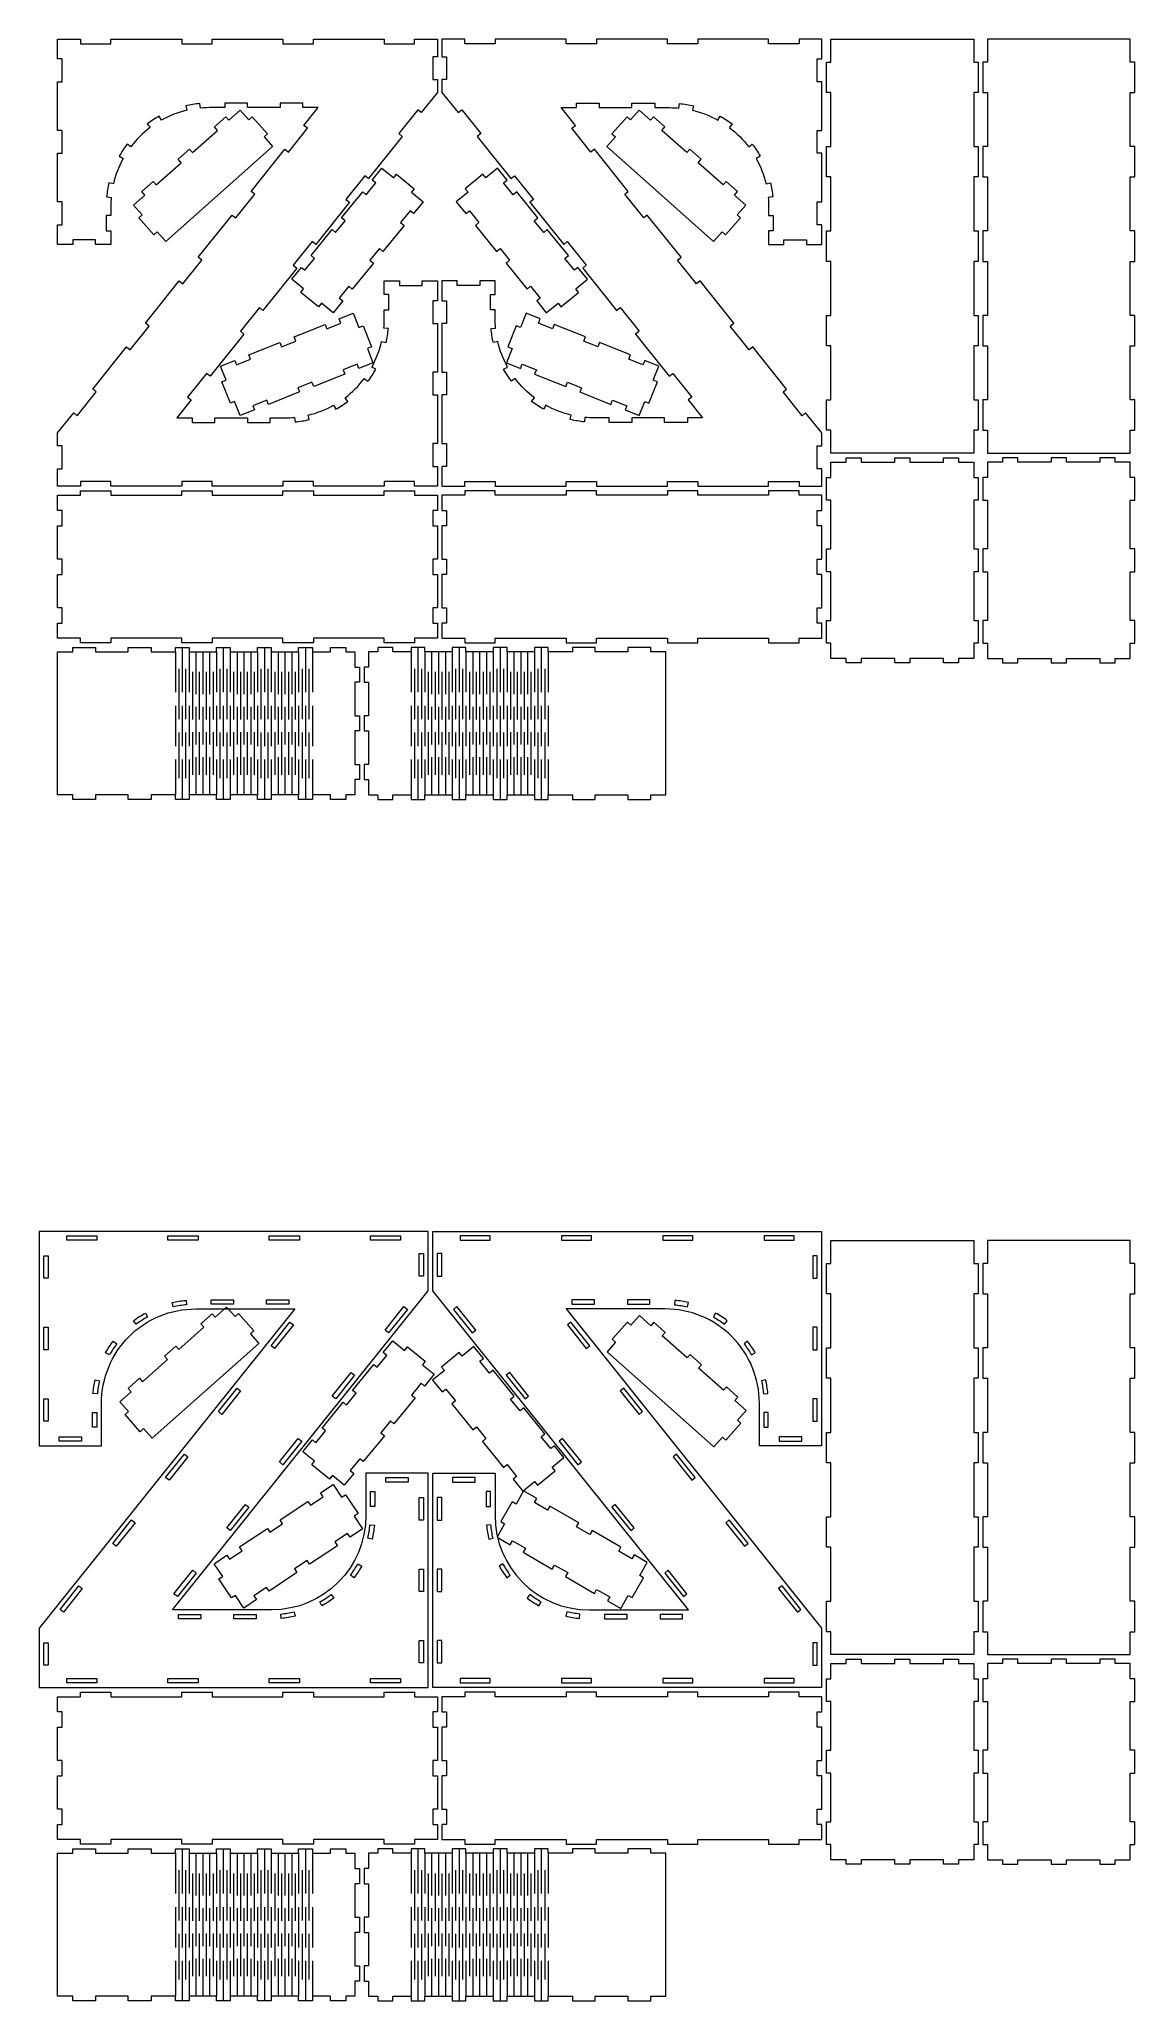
# Model space of a CAD drawing. Header units: millimetres. Extents: x -361 to 361, y -645 to 645.
import ezdxf

# ---------------------------------------------------------------- set-up
doc = ezdxf.new("R2010")
doc.units = ezdxf.units.MM
doc.header["$MEASUREMENT"] = 0
doc.layers.add('Camada 1', color=7, linetype='Continuous')

msp = doc.modelspace()

# ---------------------------------------------------------------- linework, layer by layer
at = {"layer": 'Camada 1', "color": 250, "lineweight": 20}
for points, knots in [([(-264.0129, 601.3183), (-260.9541, 602.0375), (-257.8491, 602.5438), (-254.7202, 602.8335), (-254.7202, 602.8335), (-254.7202, 602.8335), (-254.4436, 599.8463), (-254.4436, 599.8463), (-254.4436, 599.8463), (-252.4511, 600.0308), (-250.4511, 600.1232), (-248.45, 600.1232), (-248.45, 600.1232), (-248.45, 600.1232), (-238.45, 600.1232), (-238.45, 600.1232), (-238.45, 600.1232), (-238.45, 600.1232), (-238.45, 603.1232), (-238.45, 603.1232), (-238.45, 603.1232), (-238.45, 603.1232), (-223.45, 603.1232), (-223.45, 603.1232), (-223.45, 603.1232), (-223.45, 603.1232), (-223.45, 600.1232), (-223.45, 600.1232), (-223.45, 600.1232), (-223.45, 600.1232), (-201.9472, 600.1232), (-201.9472, 600.1232), (-201.9472, 600.1232), (-201.9472, 600.1232), (-201.9472, 603.1232), (-201.9472, 603.1232), (-201.9472, 603.1232), (-201.9472, 603.1232), (-186.9472, 603.1232), (-186.9472, 603.1232), (-186.9472, 603.1232), (-186.9472, 603.1232), (-186.9472, 600.1232), (-186.9472, 600.1232), (-186.9472, 600.1232), (-186.9472, 600.1232), (-176.9472, 600.1232), (-176.9472, 600.1232), (-176.9472, 600.1232), (-176.9472, 600.1232), (-186.3277, 588.4183), (-186.3277, 588.4183), (-186.3277, 588.4183), (-186.3277, 588.4183), (-183.9867, 586.5421), (-183.9867, 586.5421), (-183.9867, 586.5421), (-183.9867, 586.5421), (-196.4941, 570.9356), (-196.4941, 570.9356), (-196.4941, 570.9356), (-196.4941, 570.9356), (-198.835, 572.8117), (-198.835, 572.8117), (-198.835, 572.8117), (-198.835, 572.8117), (-221.0736, 545.0625), (-221.0736, 545.0625), (-221.0736, 545.0625), (-221.0736, 545.0625), (-218.7326, 543.1864), (-218.7326, 543.1864), (-218.7326, 543.1864), (-218.7326, 543.1864), (-231.24, 527.5798), (-231.24, 527.5798), (-231.24, 527.5798), (-231.24, 527.5798), (-233.581, 529.4559), (-233.581, 529.4559), (-233.581, 529.4559), (-233.581, 529.4559), (-255.8195, 501.7068), (-255.8195, 501.7068), (-255.8195, 501.7068), (-255.8195, 501.7068), (-253.4785, 499.8307), (-253.4785, 499.8307), (-253.4785, 499.8307), (-253.4785, 499.8307), (-265.9859, 484.2241), (-265.9859, 484.2241), (-265.9859, 484.2241), (-265.9859, 484.2241), (-268.3269, 486.1002), (-268.3269, 486.1002), (-268.3269, 486.1002), (-268.3269, 486.1002), (-290.5655, 458.3511), (-290.5655, 458.3511), (-290.5655, 458.3511), (-290.5655, 458.3511), (-288.2245, 456.475), (-288.2245, 456.475), (-288.2245, 456.475), (-288.2245, 456.475), (-300.7318, 440.8684), (-300.7318, 440.8684), (-300.7318, 440.8684), (-300.7318, 440.8684), (-303.0728, 442.7445), (-303.0728, 442.7445), (-303.0728, 442.7445), (-303.0728, 442.7445), (-325.3114, 414.9954), (-325.3114, 414.9954), (-325.3114, 414.9954), (-325.3114, 414.9954), (-322.9704, 413.1193), (-322.9704, 413.1193), (-322.9704, 413.1193), (-322.9704, 413.1193), (-335.4778, 397.5127), (-335.4778, 397.5127), (-335.4778, 397.5127), (-335.4778, 397.5127), (-337.8187, 399.3888), (-337.8187, 399.3888), (-337.8187, 399.3888), (-337.8187, 399.3888), (-348.45, 386.1232), (-348.45, 386.1232), (-348.45, 386.1232), (-348.45, 386.1232), (-348.45, 377.6232), (-348.45, 377.6232), (-348.45, 377.6232), (-348.45, 377.6232), (-345.45, 377.6232), (-345.45, 377.6232), (-345.45, 377.6232), (-345.45, 377.6232), (-345.45, 362.6232), (-345.45, 362.6232), (-345.45, 362.6232), (-345.45, 362.6232), (-348.45, 362.6232), (-348.45, 362.6232), (-348.45, 362.6232), (-348.45, 362.6232), (-348.45, 351.1232), (-348.45, 351.1232), (-348.45, 351.1232), (-348.45, 351.1232), (-333.45, 351.1232), (-333.45, 351.1232), (-333.45, 351.1232), (-333.45, 351.1232), (-333.45, 354.1232), (-333.45, 354.1232), (-333.45, 354.1232), (-333.45, 354.1232), (-313.45, 354.1232), (-313.45, 354.1232), (-313.45, 354.1232), (-313.45, 354.1232), (-313.45, 351.1232), (-313.45, 351.1232), (-313.45, 351.1232), (-313.45, 351.1232), (-266.7833, 351.1232), (-266.7833, 351.1232), (-266.7833, 351.1232), (-266.7833, 351.1232), (-266.7833, 354.1232), (-266.7833, 354.1232), (-266.7833, 354.1232), (-266.7833, 354.1232), (-246.7833, 354.1232), (-246.7833, 354.1232), (-246.7833, 354.1232), (-246.7833, 354.1232), (-246.7833, 351.1232), (-246.7833, 351.1232), (-246.7833, 351.1232), (-246.7833, 351.1232), (-200.1167, 351.1232), (-200.1167, 351.1232), (-200.1167, 351.1232), (-200.1167, 351.1232), (-200.1167, 354.1232), (-200.1167, 354.1232), (-200.1167, 354.1232), (-200.1167, 354.1232), (-180.1167, 354.1232), (-180.1167, 354.1232), (-180.1167, 354.1232), (-180.1167, 354.1232), (-180.1167, 351.1232), (-180.1167, 351.1232), (-180.1167, 351.1232), (-180.1167, 351.1232), (-133.45, 351.1232), (-133.45, 351.1232), (-133.45, 351.1232), (-133.45, 351.1232), (-133.45, 354.1232), (-133.45, 354.1232), (-133.45, 354.1232), (-133.45, 354.1232), (-113.45, 354.1232), (-113.45, 354.1232), (-113.45, 354.1232), (-113.45, 354.1232), (-113.45, 351.1232), (-113.45, 351.1232), (-113.45, 351.1232), (-113.45, 351.1232), (-98.45, 351.1232), (-98.45, 351.1232), (-98.45, 351.1232), (-98.45, 351.1232), (-98.45, 364.1232), (-98.45, 364.1232), (-98.45, 364.1232), (-98.45, 364.1232), (-101.45, 364.1232), (-101.45, 364.1232), (-101.45, 364.1232), (-101.45, 364.1232), (-101.45, 379.1232), (-101.45, 379.1232), (-101.45, 379.1232), (-101.45, 379.1232), (-98.45, 379.1232), (-98.45, 379.1232), (-98.45, 379.1232), (-98.45, 379.1232), (-98.45, 411.1232), (-98.45, 411.1232), (-98.45, 411.1232), (-98.45, 411.1232), (-101.45, 411.1232), (-101.45, 411.1232), (-101.45, 411.1232), (-101.45, 411.1232), (-101.45, 426.1232), (-101.45, 426.1232), (-101.45, 426.1232), (-101.45, 426.1232), (-98.45, 426.1232), (-98.45, 426.1232), (-98.45, 426.1232), (-98.45, 426.1232), (-98.45, 458.1232), (-98.45, 458.1232), (-98.45, 458.1232), (-98.45, 458.1232), (-101.45, 458.1232), (-101.45, 458.1232), (-101.45, 458.1232), (-101.45, 458.1232), (-101.45, 473.1232), (-101.45, 473.1232), (-101.45, 473.1232), (-101.45, 473.1232), (-98.45, 473.1232), (-98.45, 473.1232), (-98.45, 473.1232), (-98.45, 473.1232), (-98.45, 486.1232), (-98.45, 486.1232), (-98.45, 486.1232), (-98.45, 486.1232), (-108.45, 486.1232), (-108.45, 486.1232), (-108.45, 486.1232), (-108.45, 486.1232), (-108.45, 483.1232), (-108.45, 483.1232), (-108.45, 483.1232), (-108.45, 483.1232), (-123.45, 483.1232), (-123.45, 483.1232), (-123.45, 483.1232), (-123.45, 483.1232), (-123.45, 486.1232), (-123.45, 486.1232), (-123.45, 486.1232), (-123.45, 486.1232), (-133.45, 486.1232), (-133.45, 486.1232), (-133.45, 486.1232), (-133.45, 486.1232), (-133.45, 477.1232), (-133.45, 477.1232), (-133.45, 477.1232), (-133.45, 477.1232), (-130.45, 477.1232), (-130.45, 477.1232), (-130.45, 477.1232), (-130.45, 477.1232), (-130.45, 467.1232), (-130.45, 467.1232), (-130.45, 467.1232), (-130.45, 467.1232), (-133.45, 467.1232), (-133.45, 467.1232), (-133.45, 467.1232), (-133.45, 467.1232), (-133.45, 461.1229), (-133.45, 461.1229), (-133.45, 461.1229), (-133.45, 459.1219), (-133.5424, 457.122), (-133.7269, 455.1296), (-133.7269, 455.1296), (-133.7269, 455.1296), (-130.7397, 454.853), (-130.7397, 454.853), (-130.7397, 454.853), (-131.0294, 451.7241), (-131.5357, 448.6191), (-132.2549, 445.5603), (-132.2549, 445.5603), (-132.2549, 445.5603), (-135.1752, 446.2469), (-135.1752, 446.2469), (-135.1752, 446.2469), (-136.5524, 440.3893), (-138.7362, 434.7514), (-141.6642, 429.4945), (-141.6642, 429.4945), (-141.6642, 429.4945), (-139.0433, 428.0347), (-139.0433, 428.0347), (-139.0433, 428.0347), (-140.5723, 425.2896), (-142.2898, 422.6537), (-144.1833, 420.1461), (-144.1833, 420.1461), (-144.1833, 420.1461), (-146.5774, 421.9539), (-146.5774, 421.9539), (-146.5774, 421.9539), (-150.2034, 417.1519), (-154.4787, 412.8766), (-159.2807, 409.2506), (-159.2807, 409.2506), (-159.2807, 409.2506), (-157.4729, 406.8565), (-157.4729, 406.8565), (-157.4729, 406.8565), (-159.9805, 404.963), (-162.6164, 403.2455), (-165.3615, 401.7165), (-165.3615, 401.7165), (-165.3615, 401.7165), (-166.8213, 404.3374), (-166.8213, 404.3374), (-166.8213, 404.3374), (-172.0782, 401.4094), (-177.7161, 399.2256), (-183.5737, 397.8484), (-183.5737, 397.8484), (-183.5737, 397.8484), (-182.8871, 394.9281), (-182.8871, 394.9281), (-182.8871, 394.9281), (-185.9459, 394.2089), (-189.0509, 393.7026), (-192.1798, 393.4129), (-192.1798, 393.4129), (-192.1798, 393.4129), (-192.4564, 396.4001), (-192.4564, 396.4001), (-192.4564, 396.4001), (-194.4489, 396.2156), (-196.4489, 396.1232), (-198.45, 396.1232), (-198.45, 396.1232), (-198.45, 396.1232), (-208.45, 396.1232), (-208.45, 396.1232), (-208.45, 396.1232), (-208.45, 396.1232), (-208.45, 393.1232), (-208.45, 393.1232), (-208.45, 393.1232), (-208.45, 393.1232), (-223.45, 393.1232), (-223.45, 393.1232), (-223.45, 393.1232), (-223.45, 393.1232), (-223.45, 396.1232), (-223.45, 396.1232), (-223.45, 396.1232), (-223.45, 396.1232), (-244.9528, 396.1232), (-244.9528, 396.1232), (-244.9528, 396.1232), (-244.9528, 396.1232), (-244.9528, 393.1232), (-244.9528, 393.1232), (-244.9528, 393.1232), (-244.9528, 393.1232), (-259.9528, 393.1232), (-259.9528, 393.1232), (-259.9528, 393.1232), (-259.9528, 393.1232), (-259.9528, 396.1232), (-259.9528, 396.1232), (-259.9528, 396.1232), (-259.9528, 396.1232), (-269.9528, 396.1232), (-269.9528, 396.1232), (-269.9528, 396.1232), (-269.9528, 396.1232), (-260.5723, 407.8281), (-260.5723, 407.8281), (-260.5723, 407.8281), (-260.5723, 407.8281), (-262.9133, 409.7043), (-262.9133, 409.7043), (-262.9133, 409.7043), (-262.9133, 409.7043), (-250.4059, 425.3108), (-250.4059, 425.3108), (-250.4059, 425.3108), (-250.4059, 425.3108), (-248.065, 423.4347), (-248.065, 423.4347), (-248.065, 423.4347), (-248.065, 423.4347), (-225.8264, 451.1839), (-225.8264, 451.1839), (-225.8264, 451.1839), (-225.8264, 451.1839), (-228.1674, 453.06), (-228.1674, 453.06), (-228.1674, 453.06), (-228.1674, 453.06), (-215.66, 468.6666), (-215.66, 468.6666), (-215.66, 468.6666), (-215.66, 468.6666), (-213.319, 466.7905), (-213.319, 466.7905), (-213.319, 466.7905), (-213.319, 466.7905), (-191.0805, 494.5396), (-191.0805, 494.5396), (-191.0805, 494.5396), (-191.0805, 494.5396), (-193.4215, 496.4157), (-193.4215, 496.4157), (-193.4215, 496.4157), (-193.4215, 496.4157), (-180.9141, 512.0223), (-180.9141, 512.0223), (-180.9141, 512.0223), (-180.9141, 512.0223), (-178.5731, 510.1462), (-178.5731, 510.1462), (-178.5731, 510.1462), (-178.5731, 510.1462), (-156.3345, 537.8953), (-156.3345, 537.8953), (-156.3345, 537.8953), (-156.3345, 537.8953), (-158.6755, 539.7714), (-158.6755, 539.7714), (-158.6755, 539.7714), (-158.6755, 539.7714), (-146.1682, 555.378), (-146.1682, 555.378), (-146.1682, 555.378), (-146.1682, 555.378), (-143.8272, 553.5019), (-143.8272, 553.5019), (-143.8272, 553.5019), (-143.8272, 553.5019), (-121.5886, 581.251), (-121.5886, 581.251), (-121.5886, 581.251), (-121.5886, 581.251), (-123.9296, 583.1271), (-123.9296, 583.1271), (-123.9296, 583.1271), (-123.9296, 583.1271), (-111.4222, 598.7337), (-111.4222, 598.7337), (-111.4222, 598.7337), (-111.4222, 598.7337), (-109.0813, 596.8576), (-109.0813, 596.8576), (-109.0813, 596.8576), (-109.0813, 596.8576), (-98.45, 610.1232), (-98.45, 610.1232), (-98.45, 610.1232), (-98.45, 610.1232), (-98.45, 618.6232), (-98.45, 618.6232), (-98.45, 618.6232), (-98.45, 618.6232), (-101.45, 618.6232), (-101.45, 618.6232), (-101.45, 618.6232), (-101.45, 618.6232), (-101.45, 633.6232), (-101.45, 633.6232), (-101.45, 633.6232), (-101.45, 633.6232), (-98.45, 633.6232), (-98.45, 633.6232), (-98.45, 633.6232), (-98.45, 633.6232), (-98.45, 645.1232), (-98.45, 645.1232), (-98.45, 645.1232), (-98.45, 645.1232), (-113.45, 645.1232), (-113.45, 645.1232), (-113.45, 645.1232), (-113.45, 645.1232), (-113.45, 642.1232), (-113.45, 642.1232), (-113.45, 642.1232), (-113.45, 642.1232), (-133.45, 642.1232), (-133.45, 642.1232), (-133.45, 642.1232), (-133.45, 642.1232), (-133.45, 645.1232), (-133.45, 645.1232), (-133.45, 645.1232), (-133.45, 645.1232), (-180.1167, 645.1232), (-180.1167, 645.1232), (-180.1167, 645.1232), (-180.1167, 645.1232), (-180.1167, 642.1232), (-180.1167, 642.1232), (-180.1167, 642.1232), (-180.1167, 642.1232), (-200.1167, 642.1232), (-200.1167, 642.1232), (-200.1167, 642.1232), (-200.1167, 642.1232), (-200.1167, 645.1232), (-200.1167, 645.1232), (-200.1167, 645.1232), (-200.1167, 645.1232), (-246.7833, 645.1232), (-246.7833, 645.1232), (-246.7833, 645.1232), (-246.7833, 645.1232), (-246.7833, 642.1232), (-246.7833, 642.1232), (-246.7833, 642.1232), (-246.7833, 642.1232), (-266.7833, 642.1232), (-266.7833, 642.1232), (-266.7833, 642.1232), (-266.7833, 642.1232), (-266.7833, 645.1232), (-266.7833, 645.1232), (-266.7833, 645.1232), (-266.7833, 645.1232), (-313.45, 645.1232), (-313.45, 645.1232), (-313.45, 645.1232), (-313.45, 645.1232), (-313.45, 642.1232), (-313.45, 642.1232), (-313.45, 642.1232), (-313.45, 642.1232), (-333.45, 642.1232), (-333.45, 642.1232), (-333.45, 642.1232), (-333.45, 642.1232), (-333.45, 645.1232), (-333.45, 645.1232), (-333.45, 645.1232), (-333.45, 645.1232), (-348.45, 645.1232), (-348.45, 645.1232), (-348.45, 645.1232), (-348.45, 645.1232), (-348.45, 632.1232), (-348.45, 632.1232), (-348.45, 632.1232), (-348.45, 632.1232), (-345.45, 632.1232), (-345.45, 632.1232), (-345.45, 632.1232), (-345.45, 632.1232), (-345.45, 617.1232), (-345.45, 617.1232), (-345.45, 617.1232), (-345.45, 617.1232), (-348.45, 617.1232), (-348.45, 617.1232), (-348.45, 617.1232), (-348.45, 617.1232), (-348.45, 585.1232), (-348.45, 585.1232), (-348.45, 585.1232), (-348.45, 585.1232), (-345.45, 585.1232), (-345.45, 585.1232), (-345.45, 585.1232), (-345.45, 585.1232), (-345.45, 570.1232), (-345.45, 570.1232), (-345.45, 570.1232), (-345.45, 570.1232), (-348.45, 570.1232), (-348.45, 570.1232), (-348.45, 570.1232), (-348.45, 570.1232), (-348.45, 538.1232), (-348.45, 538.1232), (-348.45, 538.1232), (-348.45, 538.1232), (-345.45, 538.1232), (-345.45, 538.1232), (-345.45, 538.1232), (-345.45, 538.1232), (-345.45, 523.1232), (-345.45, 523.1232), (-345.45, 523.1232), (-345.45, 523.1232), (-348.45, 523.1232), (-348.45, 523.1232), (-348.45, 523.1232), (-348.45, 523.1232), (-348.45, 510.1232), (-348.45, 510.1232), (-348.45, 510.1232), (-348.45, 510.1232), (-338.45, 510.1232), (-338.45, 510.1232), (-338.45, 510.1232), (-338.45, 510.1232), (-338.45, 513.1232), (-338.45, 513.1232), (-338.45, 513.1232), (-338.45, 513.1232), (-323.45, 513.1232), (-323.45, 513.1232), (-323.45, 513.1232), (-323.45, 513.1232), (-323.45, 510.1232), (-323.45, 510.1232), (-323.45, 510.1232), (-323.45, 510.1232), (-313.45, 510.1232), (-313.45, 510.1232), (-313.45, 510.1232), (-313.45, 510.1232), (-313.45, 519.1232), (-313.45, 519.1232), (-313.45, 519.1232), (-313.45, 519.1232), (-316.45, 519.1232), (-316.45, 519.1232), (-316.45, 519.1232), (-316.45, 519.1232), (-316.45, 529.1232), (-316.45, 529.1232), (-316.45, 529.1232), (-316.45, 529.1232), (-313.45, 529.1232), (-313.45, 529.1232), (-313.45, 529.1232), (-313.45, 529.1232), (-313.45, 535.1232), (-313.45, 535.1232), (-313.45, 535.1232), (-313.45, 537.1243), (-313.3576, 539.1243), (-313.1731, 541.1168), (-313.1731, 541.1168), (-313.1731, 541.1168), (-316.1603, 541.3934), (-316.1603, 541.3934), (-316.1603, 541.3934), (-315.8706, 544.5223), (-315.3643, 547.6273), (-314.6451, 550.6861), (-314.6451, 550.6861), (-314.6451, 550.6861), (-311.7248, 549.9995), (-311.7248, 549.9995), (-311.7248, 549.9995), (-310.3476, 555.8571), (-308.1638, 561.495), (-305.2358, 566.7519), (-305.2358, 566.7519), (-305.2358, 566.7519), (-307.8567, 568.2117), (-307.8567, 568.2117), (-307.8567, 568.2117), (-306.3277, 570.9568), (-304.6102, 573.5927), (-302.7167, 576.1003), (-302.7167, 576.1003), (-302.7167, 576.1003), (-300.3226, 574.2925), (-300.3226, 574.2925), (-300.3226, 574.2925), (-296.6966, 579.0945), (-292.4213, 583.3698), (-287.6193, 586.9958), (-287.6193, 586.9958), (-287.6193, 586.9958), (-289.4271, 589.3899), (-289.4271, 589.3899), (-289.4271, 589.3899), (-286.9195, 591.2834), (-284.2836, 593.0009), (-281.5385, 594.5299), (-281.5385, 594.5299), (-281.5385, 594.5299), (-280.0787, 591.909), (-280.0787, 591.909), (-280.0787, 591.909), (-274.8218, 594.837), (-269.1839, 597.0208), (-263.3263, 598.398), (-263.3263, 598.398), (-263.3263, 598.398), (-264.0129, 601.3183), (-264.0129, 601.3183)], [0, 0, 0, 0, 0.005405405, 0.005405405, 0.005405405, 0.005405405, 0.010810811, 0.010810811, 0.010810811, 0.010810811, 0.016216216, 0.016216216, 0.016216216, 0.016216216, 0.021621622, 0.021621622, 0.021621622, 0.021621622, 0.027027027, 0.027027027, 0.027027027, 0.027027027, 0.032432432, 0.032432432, 0.032432432, 0.032432432, 0.037837838, 0.037837838, 0.037837838, 0.037837838, 0.043243243, 0.043243243, 0.043243243, 0.043243243, 0.048648649, 0.048648649, 0.048648649, 0.048648649, 0.054054054, 0.054054054, 0.054054054, 0.054054054, 0.059459459, 0.059459459, 0.059459459, 0.059459459, 0.064864865, 0.064864865, 0.064864865, 0.064864865, 0.07027027, 0.07027027, 0.07027027, 0.07027027, 0.075675676, 0.075675676, 0.075675676, 0.075675676, 0.081081081, 0.081081081, 0.081081081, 0.081081081, 0.086486486, 0.086486486, 0.086486486, 0.086486486, 0.091891892, 0.091891892, 0.091891892, 0.091891892, 0.097297297, 0.097297297, 0.097297297, 0.097297297, 0.102702703, 0.102702703, 0.102702703, 0.102702703, 0.108108108, 0.108108108, 0.108108108, 0.108108108, 0.113513514, 0.113513514, 0.113513514, 0.113513514, 0.118918919, 0.118918919, 0.118918919, 0.118918919, 0.124324324, 0.124324324, 0.124324324, 0.124324324, 0.12972973, 0.12972973, 0.12972973, 0.12972973, 0.135135135, 0.135135135, 0.135135135, 0.135135135, 0.140540541, 0.140540541, 0.140540541, 0.140540541, 0.145945946, 0.145945946, 0.145945946, 0.145945946, 0.151351351, 0.151351351, 0.151351351, 0.151351351, 0.156756757, 0.156756757, 0.156756757, 0.156756757, 0.162162162, 0.162162162, 0.162162162, 0.162162162, 0.167567568, 0.167567568, 0.167567568, 0.167567568, 0.172972973, 0.172972973, 0.172972973, 0.172972973, 0.178378378, 0.178378378, 0.178378378, 0.178378378, 0.183783784, 0.183783784, 0.183783784, 0.183783784, 0.189189189, 0.189189189, 0.189189189, 0.189189189, 0.194594595, 0.194594595, 0.194594595, 0.194594595, 0.2, 0.2, 0.2, 0.2, 0.205405405, 0.205405405, 0.205405405, 0.205405405, 0.210810811, 0.210810811, 0.210810811, 0.210810811, 0.216216216, 0.216216216, 0.216216216, 0.216216216, 0.221621622, 0.221621622, 0.221621622, 0.221621622, 0.227027027, 0.227027027, 0.227027027, 0.227027027, 0.232432432, 0.232432432, 0.232432432, 0.232432432, 0.237837838, 0.237837838, 0.237837838, 0.237837838, 0.243243243, 0.243243243, 0.243243243, 0.243243243, 0.248648649, 0.248648649, 0.248648649, 0.248648649, 0.254054054, 0.254054054, 0.254054054, 0.254054054, 0.259459459, 0.259459459, 0.259459459, 0.259459459, 0.264864865, 0.264864865, 0.264864865, 0.264864865, 0.27027027, 0.27027027, 0.27027027, 0.27027027, 0.275675676, 0.275675676, 0.275675676, 0.275675676, 0.281081081, 0.281081081, 0.281081081, 0.281081081, 0.286486486, 0.286486486, 0.286486486, 0.286486486, 0.291891892, 0.291891892, 0.291891892, 0.291891892, 0.297297297, 0.297297297, 0.297297297, 0.297297297, 0.302702703, 0.302702703, 0.302702703, 0.302702703, 0.308108108, 0.308108108, 0.308108108, 0.308108108, 0.313513514, 0.313513514, 0.313513514, 0.313513514, 0.318918919, 0.318918919, 0.318918919, 0.318918919, 0.324324324, 0.324324324, 0.324324324, 0.324324324, 0.32972973, 0.32972973, 0.32972973, 0.32972973, 0.335135135, 0.335135135, 0.335135135, 0.335135135, 0.340540541, 0.340540541, 0.340540541, 0.340540541, 0.345945946, 0.345945946, 0.345945946, 0.345945946, 0.351351351, 0.351351351, 0.351351351, 0.351351351, 0.356756757, 0.356756757, 0.356756757, 0.356756757, 0.362162162, 0.362162162, 0.362162162, 0.362162162, 0.367567568, 0.367567568, 0.367567568, 0.367567568, 0.372972973, 0.372972973, 0.372972973, 0.372972973, 0.378378378, 0.378378378, 0.378378378, 0.378378378, 0.383783784, 0.383783784, 0.383783784, 0.383783784, 0.389189189, 0.389189189, 0.389189189, 0.389189189, 0.394594595, 0.394594595, 0.394594595, 0.394594595, 0.4, 0.4, 0.4, 0.4, 0.405405405, 0.405405405, 0.405405405, 0.405405405, 0.410810811, 0.410810811, 0.410810811, 0.410810811, 0.416216216, 0.416216216, 0.416216216, 0.416216216, 0.421621622, 0.421621622, 0.421621622, 0.421621622, 0.427027027, 0.427027027, 0.427027027, 0.427027027, 0.432432432, 0.432432432, 0.432432432, 0.432432432, 0.437837838, 0.437837838, 0.437837838, 0.437837838, 0.443243243, 0.443243243, 0.443243243, 0.443243243, 0.448648649, 0.448648649, 0.448648649, 0.448648649, 0.454054054, 0.454054054, 0.454054054, 0.454054054, 0.459459459, 0.459459459, 0.459459459, 0.459459459, 0.464864865, 0.464864865, 0.464864865, 0.464864865, 0.47027027, 0.47027027, 0.47027027, 0.47027027, 0.475675676, 0.475675676, 0.475675676, 0.475675676, 0.481081081, 0.481081081, 0.481081081, 0.481081081, 0.486486486, 0.486486486, 0.486486486, 0.486486486, 0.491891892, 0.491891892, 0.491891892, 0.491891892, 0.497297297, 0.497297297, 0.497297297, 0.497297297, 0.502702703, 0.502702703, 0.502702703, 0.502702703, 0.508108108, 0.508108108, 0.508108108, 0.508108108, 0.513513514, 0.513513514, 0.513513514, 0.513513514, 0.518918919, 0.518918919, 0.518918919, 0.518918919, 0.524324324, 0.524324324, 0.524324324, 0.524324324, 0.52972973, 0.52972973, 0.52972973, 0.52972973, 0.535135135, 0.535135135, 0.535135135, 0.535135135, 0.540540541, 0.540540541, 0.540540541, 0.540540541, 0.545945946, 0.545945946, 0.545945946, 0.545945946, 0.551351351, 0.551351351, 0.551351351, 0.551351351, 0.556756757, 0.556756757, 0.556756757, 0.556756757, 0.562162162, 0.562162162, 0.562162162, 0.562162162, 0.567567568, 0.567567568, 0.567567568, 0.567567568, 0.572972973, 0.572972973, 0.572972973, 0.572972973, 0.578378378, 0.578378378, 0.578378378, 0.578378378, 0.583783784, 0.583783784, 0.583783784, 0.583783784, 0.589189189, 0.589189189, 0.589189189, 0.589189189, 0.594594595, 0.594594595, 0.594594595, 0.594594595, 0.6, 0.6, 0.6, 0.6, 0.605405405, 0.605405405, 0.605405405, 0.605405405, 0.610810811, 0.610810811, 0.610810811, 0.610810811, 0.616216216, 0.616216216, 0.616216216, 0.616216216, 0.621621622, 0.621621622, 0.621621622, 0.621621622, 0.627027027, 0.627027027, 0.627027027, 0.627027027, 0.632432432, 0.632432432, 0.632432432, 0.632432432, 0.637837838, 0.637837838, 0.637837838, 0.637837838, 0.643243243, 0.643243243, 0.643243243, 0.643243243, 0.648648649, 0.648648649, 0.648648649, 0.648648649, 0.654054054, 0.654054054, 0.654054054, 0.654054054, 0.659459459, 0.659459459, 0.659459459, 0.659459459, 0.664864865, 0.664864865, 0.664864865, 0.664864865, 0.67027027, 0.67027027, 0.67027027, 0.67027027, 0.675675676, 0.675675676, 0.675675676, 0.675675676, 0.681081081, 0.681081081, 0.681081081, 0.681081081, 0.686486486, 0.686486486, 0.686486486, 0.686486486, 0.691891892, 0.691891892, 0.691891892, 0.691891892, 0.697297297, 0.697297297, 0.697297297, 0.697297297, 0.702702703, 0.702702703, 0.702702703, 0.702702703, 0.708108108, 0.708108108, 0.708108108, 0.708108108, 0.713513514, 0.713513514, 0.713513514, 0.713513514, 0.718918919, 0.718918919, 0.718918919, 0.718918919, 0.724324324, 0.724324324, 0.724324324, 0.724324324, 0.72972973, 0.72972973, 0.72972973, 0.72972973, 0.735135135, 0.735135135, 0.735135135, 0.735135135, 0.740540541, 0.740540541, 0.740540541, 0.740540541, 0.745945946, 0.745945946, 0.745945946, 0.745945946, 0.751351351, 0.751351351, 0.751351351, 0.751351351, 0.756756757, 0.756756757, 0.756756757, 0.756756757, 0.762162162, 0.762162162, 0.762162162, 0.762162162, 0.767567568, 0.767567568, 0.767567568, 0.767567568, 0.772972973, 0.772972973, 0.772972973, 0.772972973, 0.778378378, 0.778378378, 0.778378378, 0.778378378, 0.783783784, 0.783783784, 0.783783784, 0.783783784, 0.789189189, 0.789189189, 0.789189189, 0.789189189, 0.794594595, 0.794594595, 0.794594595, 0.794594595, 0.8, 0.8, 0.8, 0.8, 0.805405405, 0.805405405, 0.805405405, 0.805405405, 0.810810811, 0.810810811, 0.810810811, 0.810810811, 0.816216216, 0.816216216, 0.816216216, 0.816216216, 0.821621622, 0.821621622, 0.821621622, 0.821621622, 0.827027027, 0.827027027, 0.827027027, 0.827027027, 0.832432432, 0.832432432, 0.832432432, 0.832432432, 0.837837838, 0.837837838, 0.837837838, 0.837837838, 0.843243243, 0.843243243, 0.843243243, 0.843243243, 0.848648649, 0.848648649, 0.848648649, 0.848648649, 0.854054054, 0.854054054, 0.854054054, 0.854054054, 0.859459459, 0.859459459, 0.859459459, 0.859459459, 0.864864865, 0.864864865, 0.864864865, 0.864864865, 0.87027027, 0.87027027, 0.87027027, 0.87027027, 0.875675676, 0.875675676, 0.875675676, 0.875675676, 0.881081081, 0.881081081, 0.881081081, 0.881081081, 0.886486486, 0.886486486, 0.886486486, 0.886486486, 0.891891892, 0.891891892, 0.891891892, 0.891891892, 0.897297297, 0.897297297, 0.897297297, 0.897297297, 0.902702703, 0.902702703, 0.902702703, 0.902702703, 0.908108108, 0.908108108, 0.908108108, 0.908108108, 0.913513514, 0.913513514, 0.913513514, 0.913513514, 0.918918919, 0.918918919, 0.918918919, 0.918918919, 0.924324324, 0.924324324, 0.924324324, 0.924324324, 0.92972973, 0.92972973, 0.92972973, 0.92972973, 0.935135135, 0.935135135, 0.935135135, 0.935135135, 0.940540541, 0.940540541, 0.940540541, 0.940540541, 0.945945946, 0.945945946, 0.945945946, 0.945945946, 0.951351351, 0.951351351, 0.951351351, 0.951351351, 0.956756757, 0.956756757, 0.956756757, 0.956756757, 0.962162162, 0.962162162, 0.962162162, 0.962162162, 0.967567568, 0.967567568, 0.967567568, 0.967567568, 0.972972973, 0.972972973, 0.972972973, 0.972972973, 0.978378378, 0.978378378, 0.978378378, 0.978378378, 0.983783784, 0.983783784, 0.983783784, 0.983783784, 0.989189189, 0.989189189, 0.989189189, 0.989189189, 1, 1, 1, 1]), ([(70.1129, 601.3183), (67.0541, 602.0375), (63.9491, 602.5438), (60.8202, 602.8335), (60.8202, 602.8335), (60.8202, 602.8335), (60.5436, 599.8463), (60.5436, 599.8463), (60.5436, 599.8463), (58.5511, 600.0308), (56.5511, 600.1232), (54.55, 600.1232), (54.55, 600.1232), (54.55, 600.1232), (44.55, 600.1232), (44.55, 600.1232), (44.55, 600.1232), (44.55, 600.1232), (44.55, 603.1232), (44.55, 603.1232), (44.55, 603.1232), (44.55, 603.1232), (29.55, 603.1232), (29.55, 603.1232), (29.55, 603.1232), (29.55, 603.1232), (29.55, 600.1232), (29.55, 600.1232), (29.55, 600.1232), (29.55, 600.1232), (8.0472, 600.1232), (8.0472, 600.1232), (8.0472, 600.1232), (8.0472, 600.1232), (8.0472, 603.1232), (8.0472, 603.1232), (8.0472, 603.1232), (8.0472, 603.1232), (-6.9528, 603.1232), (-6.9528, 603.1232), (-6.9528, 603.1232), (-6.9528, 603.1232), (-6.9528, 600.1232), (-6.9528, 600.1232), (-6.9528, 600.1232), (-6.9528, 600.1232), (-16.9528, 600.1232), (-16.9528, 600.1232), (-16.9528, 600.1232), (-16.9528, 600.1232), (-7.5723, 588.4183), (-7.5723, 588.4183), (-7.5723, 588.4183), (-7.5723, 588.4183), (-9.9133, 586.5421), (-9.9133, 586.5421), (-9.9133, 586.5421), (-9.9133, 586.5421), (2.5941, 570.9356), (2.5941, 570.9356), (2.5941, 570.9356), (2.5941, 570.9356), (4.935, 572.8117), (4.935, 572.8117), (4.935, 572.8117), (4.935, 572.8117), (27.1736, 545.0625), (27.1736, 545.0625), (27.1736, 545.0625), (27.1736, 545.0625), (24.8326, 543.1864), (24.8326, 543.1864), (24.8326, 543.1864), (24.8326, 543.1864), (37.34, 527.5798), (37.34, 527.5798), (37.34, 527.5798), (37.34, 527.5798), (39.681, 529.4559), (39.681, 529.4559), (39.681, 529.4559), (39.681, 529.4559), (61.9195, 501.7068), (61.9195, 501.7068), (61.9195, 501.7068), (61.9195, 501.7068), (59.5785, 499.8307), (59.5785, 499.8307), (59.5785, 499.8307), (59.5785, 499.8307), (72.0859, 484.2241), (72.0859, 484.2241), (72.0859, 484.2241), (72.0859, 484.2241), (74.4269, 486.1002), (74.4269, 486.1002), (74.4269, 486.1002), (74.4269, 486.1002), (96.6655, 458.3511), (96.6655, 458.3511), (96.6655, 458.3511), (96.6655, 458.3511), (94.3245, 456.475), (94.3245, 456.475), (94.3245, 456.475), (94.3245, 456.475), (106.8318, 440.8684), (106.8318, 440.8684), (106.8318, 440.8684), (106.8318, 440.8684), (109.1728, 442.7445), (109.1728, 442.7445), (109.1728, 442.7445), (109.1728, 442.7445), (131.4114, 414.9954), (131.4114, 414.9954), (131.4114, 414.9954), (131.4114, 414.9954), (129.0704, 413.1193), (129.0704, 413.1193), (129.0704, 413.1193), (129.0704, 413.1193), (141.5778, 397.5127), (141.5778, 397.5127), (141.5778, 397.5127), (141.5778, 397.5127), (143.9187, 399.3888), (143.9187, 399.3888), (143.9187, 399.3888), (143.9187, 399.3888), (154.55, 386.1232), (154.55, 386.1232), (154.55, 386.1232), (154.55, 386.1232), (154.55, 377.6232), (154.55, 377.6232), (154.55, 377.6232), (154.55, 377.6232), (151.55, 377.6232), (151.55, 377.6232), (151.55, 377.6232), (151.55, 377.6232), (151.55, 362.6232), (151.55, 362.6232), (151.55, 362.6232), (151.55, 362.6232), (154.55, 362.6232), (154.55, 362.6232), (154.55, 362.6232), (154.55, 362.6232), (154.55, 351.1232), (154.55, 351.1232), (154.55, 351.1232), (154.55, 351.1232), (139.55, 351.1232), (139.55, 351.1232), (139.55, 351.1232), (139.55, 351.1232), (139.55, 354.1232), (139.55, 354.1232), (139.55, 354.1232), (139.55, 354.1232), (119.55, 354.1232), (119.55, 354.1232), (119.55, 354.1232), (119.55, 354.1232), (119.55, 351.1232), (119.55, 351.1232), (119.55, 351.1232), (119.55, 351.1232), (72.8833, 351.1232), (72.8833, 351.1232), (72.8833, 351.1232), (72.8833, 351.1232), (72.8833, 354.1232), (72.8833, 354.1232), (72.8833, 354.1232), (72.8833, 354.1232), (52.8833, 354.1232), (52.8833, 354.1232), (52.8833, 354.1232), (52.8833, 354.1232), (52.8833, 351.1232), (52.8833, 351.1232), (52.8833, 351.1232), (52.8833, 351.1232), (6.2167, 351.1232), (6.2167, 351.1232), (6.2167, 351.1232), (6.2167, 351.1232), (6.2167, 354.1232), (6.2167, 354.1232), (6.2167, 354.1232), (6.2167, 354.1232), (-13.7833, 354.1232), (-13.7833, 354.1232), (-13.7833, 354.1232), (-13.7833, 354.1232), (-13.7833, 351.1232), (-13.7833, 351.1232), (-13.7833, 351.1232), (-13.7833, 351.1232), (-60.45, 351.1232), (-60.45, 351.1232), (-60.45, 351.1232), (-60.45, 351.1232), (-60.45, 354.1232), (-60.45, 354.1232), (-60.45, 354.1232), (-60.45, 354.1232), (-80.45, 354.1232), (-80.45, 354.1232), (-80.45, 354.1232), (-80.45, 354.1232), (-80.45, 351.1232), (-80.45, 351.1232), (-80.45, 351.1232), (-80.45, 351.1232), (-95.45, 351.1232), (-95.45, 351.1232), (-95.45, 351.1232), (-95.45, 351.1232), (-95.45, 364.1232), (-95.45, 364.1232), (-95.45, 364.1232), (-95.45, 364.1232), (-92.45, 364.1232), (-92.45, 364.1232), (-92.45, 364.1232), (-92.45, 364.1232), (-92.45, 379.1232), (-92.45, 379.1232), (-92.45, 379.1232), (-92.45, 379.1232), (-95.45, 379.1232), (-95.45, 379.1232), (-95.45, 379.1232), (-95.45, 379.1232), (-95.45, 411.1232), (-95.45, 411.1232), (-95.45, 411.1232), (-95.45, 411.1232), (-92.45, 411.1232), (-92.45, 411.1232), (-92.45, 411.1232), (-92.45, 411.1232), (-92.45, 426.1232), (-92.45, 426.1232), (-92.45, 426.1232), (-92.45, 426.1232), (-95.45, 426.1232), (-95.45, 426.1232), (-95.45, 426.1232), (-95.45, 426.1232), (-95.45, 458.1232), (-95.45, 458.1232), (-95.45, 458.1232), (-95.45, 458.1232), (-92.45, 458.1232), (-92.45, 458.1232), (-92.45, 458.1232), (-92.45, 458.1232), (-92.45, 473.1232), (-92.45, 473.1232), (-92.45, 473.1232), (-92.45, 473.1232), (-95.45, 473.1232), (-95.45, 473.1232), (-95.45, 473.1232), (-95.45, 473.1232), (-95.45, 486.1232), (-95.45, 486.1232), (-95.45, 486.1232), (-95.45, 486.1232), (-85.45, 486.1232), (-85.45, 486.1232), (-85.45, 486.1232), (-85.45, 486.1232), (-85.45, 483.1232), (-85.45, 483.1232), (-85.45, 483.1232), (-85.45, 483.1232), (-70.45, 483.1232), (-70.45, 483.1232), (-70.45, 483.1232), (-70.45, 483.1232), (-70.45, 486.1232), (-70.45, 486.1232), (-70.45, 486.1232), (-70.45, 486.1232), (-60.45, 486.1232), (-60.45, 486.1232), (-60.45, 486.1232), (-60.45, 486.1232), (-60.45, 477.1232), (-60.45, 477.1232), (-60.45, 477.1232), (-60.45, 477.1232), (-63.45, 477.1232), (-63.45, 477.1232), (-63.45, 477.1232), (-63.45, 477.1232), (-63.45, 467.1232), (-63.45, 467.1232), (-63.45, 467.1232), (-63.45, 467.1232), (-60.45, 467.1232), (-60.45, 467.1232), (-60.45, 467.1232), (-60.45, 467.1232), (-60.45, 461.1229), (-60.45, 461.1229), (-60.45, 461.1229), (-60.45, 459.1219), (-60.3576, 457.122), (-60.1731, 455.1296), (-60.1731, 455.1296), (-60.1731, 455.1296), (-63.1603, 454.853), (-63.1603, 454.853), (-63.1603, 454.853), (-62.8706, 451.7241), (-62.3643, 448.6191), (-61.6451, 445.5603), (-61.6451, 445.5603), (-61.6451, 445.5603), (-58.7248, 446.2469), (-58.7248, 446.2469), (-58.7248, 446.2469), (-57.3476, 440.3893), (-55.1638, 434.7514), (-52.2358, 429.4945), (-52.2358, 429.4945), (-52.2358, 429.4945), (-54.8567, 428.0347), (-54.8567, 428.0347), (-54.8567, 428.0347), (-53.3277, 425.2896), (-51.6102, 422.6537), (-49.7167, 420.1461), (-49.7167, 420.1461), (-49.7167, 420.1461), (-47.3226, 421.9539), (-47.3226, 421.9539), (-47.3226, 421.9539), (-43.6966, 417.1519), (-39.4213, 412.8766), (-34.6193, 409.2506), (-34.6193, 409.2506), (-34.6193, 409.2506), (-36.4271, 406.8565), (-36.4271, 406.8565), (-36.4271, 406.8565), (-33.9195, 404.963), (-31.2836, 403.2455), (-28.5385, 401.7165), (-28.5385, 401.7165), (-28.5385, 401.7165), (-27.0787, 404.3374), (-27.0787, 404.3374), (-27.0787, 404.3374), (-21.8218, 401.4094), (-16.1839, 399.2256), (-10.3263, 397.8484), (-10.3263, 397.8484), (-10.3263, 397.8484), (-11.0129, 394.9281), (-11.0129, 394.9281), (-11.0129, 394.9281), (-7.9541, 394.2089), (-4.8491, 393.7026), (-1.7202, 393.4129), (-1.7202, 393.4129), (-1.7202, 393.4129), (-1.4436, 396.4001), (-1.4436, 396.4001), (-1.4436, 396.4001), (0.5489, 396.2156), (2.5489, 396.1232), (4.55, 396.1232), (4.55, 396.1232), (4.55, 396.1232), (14.55, 396.1232), (14.55, 396.1232), (14.55, 396.1232), (14.55, 396.1232), (14.55, 393.1232), (14.55, 393.1232), (14.55, 393.1232), (14.55, 393.1232), (29.55, 393.1232), (29.55, 393.1232), (29.55, 393.1232), (29.55, 393.1232), (29.55, 396.1232), (29.55, 396.1232), (29.55, 396.1232), (29.55, 396.1232), (51.0528, 396.1232), (51.0528, 396.1232), (51.0528, 396.1232), (51.0528, 396.1232), (51.0528, 393.1232), (51.0528, 393.1232), (51.0528, 393.1232), (51.0528, 393.1232), (66.0528, 393.1232), (66.0528, 393.1232), (66.0528, 393.1232), (66.0528, 393.1232), (66.0528, 396.1232), (66.0528, 396.1232), (66.0528, 396.1232), (66.0528, 396.1232), (76.0528, 396.1232), (76.0528, 396.1232), (76.0528, 396.1232), (76.0528, 396.1232), (66.6723, 407.8281), (66.6723, 407.8281), (66.6723, 407.8281), (66.6723, 407.8281), (69.0133, 409.7043), (69.0133, 409.7043), (69.0133, 409.7043), (69.0133, 409.7043), (56.5059, 425.3108), (56.5059, 425.3108), (56.5059, 425.3108), (56.5059, 425.3108), (54.165, 423.4347), (54.165, 423.4347), (54.165, 423.4347), (54.165, 423.4347), (31.9264, 451.1839), (31.9264, 451.1839), (31.9264, 451.1839), (31.9264, 451.1839), (34.2674, 453.06), (34.2674, 453.06), (34.2674, 453.06), (34.2674, 453.06), (21.76, 468.6666), (21.76, 468.6666), (21.76, 468.6666), (21.76, 468.6666), (19.419, 466.7905), (19.419, 466.7905), (19.419, 466.7905), (19.419, 466.7905), (-2.8195, 494.5396), (-2.8195, 494.5396), (-2.8195, 494.5396), (-2.8195, 494.5396), (-0.4785, 496.4157), (-0.4785, 496.4157), (-0.4785, 496.4157), (-0.4785, 496.4157), (-12.9859, 512.0223), (-12.9859, 512.0223), (-12.9859, 512.0223), (-12.9859, 512.0223), (-15.3269, 510.1462), (-15.3269, 510.1462), (-15.3269, 510.1462), (-15.3269, 510.1462), (-37.5655, 537.8953), (-37.5655, 537.8953), (-37.5655, 537.8953), (-37.5655, 537.8953), (-35.2245, 539.7714), (-35.2245, 539.7714), (-35.2245, 539.7714), (-35.2245, 539.7714), (-47.7318, 555.378), (-47.7318, 555.378), (-47.7318, 555.378), (-47.7318, 555.378), (-50.0728, 553.5019), (-50.0728, 553.5019), (-50.0728, 553.5019), (-50.0728, 553.5019), (-72.3114, 581.251), (-72.3114, 581.251), (-72.3114, 581.251), (-72.3114, 581.251), (-69.9704, 583.1271), (-69.9704, 583.1271), (-69.9704, 583.1271), (-69.9704, 583.1271), (-82.4778, 598.7337), (-82.4778, 598.7337), (-82.4778, 598.7337), (-82.4778, 598.7337), (-84.8187, 596.8576), (-84.8187, 596.8576), (-84.8187, 596.8576), (-84.8187, 596.8576), (-95.45, 610.1232), (-95.45, 610.1232), (-95.45, 610.1232), (-95.45, 610.1232), (-95.45, 618.6232), (-95.45, 618.6232), (-95.45, 618.6232), (-95.45, 618.6232), (-92.45, 618.6232), (-92.45, 618.6232), (-92.45, 618.6232), (-92.45, 618.6232), (-92.45, 633.6232), (-92.45, 633.6232), (-92.45, 633.6232), (-92.45, 633.6232), (-95.45, 633.6232), (-95.45, 633.6232), (-95.45, 633.6232), (-95.45, 633.6232), (-95.45, 645.1232), (-95.45, 645.1232), (-95.45, 645.1232), (-95.45, 645.1232), (-80.45, 645.1232), (-80.45, 645.1232), (-80.45, 645.1232), (-80.45, 645.1232), (-80.45, 642.1232), (-80.45, 642.1232), (-80.45, 642.1232), (-80.45, 642.1232), (-60.45, 642.1232), (-60.45, 642.1232), (-60.45, 642.1232), (-60.45, 642.1232), (-60.45, 645.1232), (-60.45, 645.1232), (-60.45, 645.1232), (-60.45, 645.1232), (-13.7833, 645.1232), (-13.7833, 645.1232), (-13.7833, 645.1232), (-13.7833, 645.1232), (-13.7833, 642.1232), (-13.7833, 642.1232), (-13.7833, 642.1232), (-13.7833, 642.1232), (6.2167, 642.1232), (6.2167, 642.1232), (6.2167, 642.1232), (6.2167, 642.1232), (6.2167, 645.1232), (6.2167, 645.1232), (6.2167, 645.1232), (6.2167, 645.1232), (52.8833, 645.1232), (52.8833, 645.1232), (52.8833, 645.1232), (52.8833, 645.1232), (52.8833, 642.1232), (52.8833, 642.1232), (52.8833, 642.1232), (52.8833, 642.1232), (72.8833, 642.1232), (72.8833, 642.1232), (72.8833, 642.1232), (72.8833, 642.1232), (72.8833, 645.1232), (72.8833, 645.1232), (72.8833, 645.1232), (72.8833, 645.1232), (119.55, 645.1232), (119.55, 645.1232), (119.55, 645.1232), (119.55, 645.1232), (119.55, 642.1232), (119.55, 642.1232), (119.55, 642.1232), (119.55, 642.1232), (139.55, 642.1232), (139.55, 642.1232), (139.55, 642.1232), (139.55, 642.1232), (139.55, 645.1232), (139.55, 645.1232), (139.55, 645.1232), (139.55, 645.1232), (154.55, 645.1232), (154.55, 645.1232), (154.55, 645.1232), (154.55, 645.1232), (154.55, 632.1232), (154.55, 632.1232), (154.55, 632.1232), (154.55, 632.1232), (151.55, 632.1232), (151.55, 632.1232), (151.55, 632.1232), (151.55, 632.1232), (151.55, 617.1232), (151.55, 617.1232), (151.55, 617.1232), (151.55, 617.1232), (154.55, 617.1232), (154.55, 617.1232), (154.55, 617.1232), (154.55, 617.1232), (154.55, 585.1232), (154.55, 585.1232), (154.55, 585.1232), (154.55, 585.1232), (151.55, 585.1232), (151.55, 585.1232), (151.55, 585.1232), (151.55, 585.1232), (151.55, 570.1232), (151.55, 570.1232), (151.55, 570.1232), (151.55, 570.1232), (154.55, 570.1232), (154.55, 570.1232), (154.55, 570.1232), (154.55, 570.1232), (154.55, 538.1232), (154.55, 538.1232), (154.55, 538.1232), (154.55, 538.1232), (151.55, 538.1232), (151.55, 538.1232), (151.55, 538.1232), (151.55, 538.1232), (151.55, 523.1232), (151.55, 523.1232), (151.55, 523.1232), (151.55, 523.1232), (154.55, 523.1232), (154.55, 523.1232), (154.55, 523.1232), (154.55, 523.1232), (154.55, 510.1232), (154.55, 510.1232), (154.55, 510.1232), (154.55, 510.1232), (144.55, 510.1232), (144.55, 510.1232), (144.55, 510.1232), (144.55, 510.1232), (144.55, 513.1232), (144.55, 513.1232), (144.55, 513.1232), (144.55, 513.1232), (129.55, 513.1232), (129.55, 513.1232), (129.55, 513.1232), (129.55, 513.1232), (129.55, 510.1232), (129.55, 510.1232), (129.55, 510.1232), (129.55, 510.1232), (119.55, 510.1232), (119.55, 510.1232), (119.55, 510.1232), (119.55, 510.1232), (119.55, 519.1232), (119.55, 519.1232), (119.55, 519.1232), (119.55, 519.1232), (122.55, 519.1232), (122.55, 519.1232), (122.55, 519.1232), (122.55, 519.1232), (122.55, 529.1232), (122.55, 529.1232), (122.55, 529.1232), (122.55, 529.1232), (119.55, 529.1232), (119.55, 529.1232), (119.55, 529.1232), (119.55, 529.1232), (119.55, 535.1232), (119.55, 535.1232), (119.55, 535.1232), (119.55, 537.1243), (119.4576, 539.1243), (119.2731, 541.1168), (119.2731, 541.1168), (119.2731, 541.1168), (122.2603, 541.3934), (122.2603, 541.3934), (122.2603, 541.3934), (121.9706, 544.5223), (121.4643, 547.6273), (120.7451, 550.6861), (120.7451, 550.6861), (120.7451, 550.6861), (117.8248, 549.9995), (117.8248, 549.9995), (117.8248, 549.9995), (116.4476, 555.8571), (114.2638, 561.495), (111.3358, 566.7519), (111.3358, 566.7519), (111.3358, 566.7519), (113.9567, 568.2117), (113.9567, 568.2117), (113.9567, 568.2117), (112.4277, 570.9568), (110.7102, 573.5927), (108.8167, 576.1003), (108.8167, 576.1003), (108.8167, 576.1003), (106.4226, 574.2925), (106.4226, 574.2925), (106.4226, 574.2925), (102.7966, 579.0945), (98.5213, 583.3698), (93.7193, 586.9958), (93.7193, 586.9958), (93.7193, 586.9958), (95.5271, 589.3899), (95.5271, 589.3899), (95.5271, 589.3899), (93.0195, 591.2834), (90.3836, 593.0009), (87.6385, 594.5299), (87.6385, 594.5299), (87.6385, 594.5299), (86.1787, 591.909), (86.1787, 591.909), (86.1787, 591.909), (80.9218, 594.837), (75.2839, 597.0208), (69.4263, 598.398), (69.4263, 598.398), (69.4263, 598.398), (70.1129, 601.3183), (70.1129, 601.3183)], [0, 0, 0, 0, 0.005405405, 0.005405405, 0.005405405, 0.005405405, 0.010810811, 0.010810811, 0.010810811, 0.010810811, 0.016216216, 0.016216216, 0.016216216, 0.016216216, 0.021621622, 0.021621622, 0.021621622, 0.021621622, 0.027027027, 0.027027027, 0.027027027, 0.027027027, 0.032432432, 0.032432432, 0.032432432, 0.032432432, 0.037837838, 0.037837838, 0.037837838, 0.037837838, 0.043243243, 0.043243243, 0.043243243, 0.043243243, 0.048648649, 0.048648649, 0.048648649, 0.048648649, 0.054054054, 0.054054054, 0.054054054, 0.054054054, 0.059459459, 0.059459459, 0.059459459, 0.059459459, 0.064864865, 0.064864865, 0.064864865, 0.064864865, 0.07027027, 0.07027027, 0.07027027, 0.07027027, 0.075675676, 0.075675676, 0.075675676, 0.075675676, 0.081081081, 0.081081081, 0.081081081, 0.081081081, 0.086486486, 0.086486486, 0.086486486, 0.086486486, 0.091891892, 0.091891892, 0.091891892, 0.091891892, 0.097297297, 0.097297297, 0.097297297, 0.097297297, 0.102702703, 0.102702703, 0.102702703, 0.102702703, 0.108108108, 0.108108108, 0.108108108, 0.108108108, 0.113513514, 0.113513514, 0.113513514, 0.113513514, 0.118918919, 0.118918919, 0.118918919, 0.118918919, 0.124324324, 0.124324324, 0.124324324, 0.124324324, 0.12972973, 0.12972973, 0.12972973, 0.12972973, 0.135135135, 0.135135135, 0.135135135, 0.135135135, 0.140540541, 0.140540541, 0.140540541, 0.140540541, 0.145945946, 0.145945946, 0.145945946, 0.145945946, 0.151351351, 0.151351351, 0.151351351, 0.151351351, 0.156756757, 0.156756757, 0.156756757, 0.156756757, 0.162162162, 0.162162162, 0.162162162, 0.162162162, 0.167567568, 0.167567568, 0.167567568, 0.167567568, 0.172972973, 0.172972973, 0.172972973, 0.172972973, 0.178378378, 0.178378378, 0.178378378, 0.178378378, 0.183783784, 0.183783784, 0.183783784, 0.183783784, 0.189189189, 0.189189189, 0.189189189, 0.189189189, 0.194594595, 0.194594595, 0.194594595, 0.194594595, 0.2, 0.2, 0.2, 0.2, 0.205405405, 0.205405405, 0.205405405, 0.205405405, 0.210810811, 0.210810811, 0.210810811, 0.210810811, 0.216216216, 0.216216216, 0.216216216, 0.216216216, 0.221621622, 0.221621622, 0.221621622, 0.221621622, 0.227027027, 0.227027027, 0.227027027, 0.227027027, 0.232432432, 0.232432432, 0.232432432, 0.232432432, 0.237837838, 0.237837838, 0.237837838, 0.237837838, 0.243243243, 0.243243243, 0.243243243, 0.243243243, 0.248648649, 0.248648649, 0.248648649, 0.248648649, 0.254054054, 0.254054054, 0.254054054, 0.254054054, 0.259459459, 0.259459459, 0.259459459, 0.259459459, 0.264864865, 0.264864865, 0.264864865, 0.264864865, 0.27027027, 0.27027027, 0.27027027, 0.27027027, 0.275675676, 0.275675676, 0.275675676, 0.275675676, 0.281081081, 0.281081081, 0.281081081, 0.281081081, 0.286486486, 0.286486486, 0.286486486, 0.286486486, 0.291891892, 0.291891892, 0.291891892, 0.291891892, 0.297297297, 0.297297297, 0.297297297, 0.297297297, 0.302702703, 0.302702703, 0.302702703, 0.302702703, 0.308108108, 0.308108108, 0.308108108, 0.308108108, 0.313513514, 0.313513514, 0.313513514, 0.313513514, 0.318918919, 0.318918919, 0.318918919, 0.318918919, 0.324324324, 0.324324324, 0.324324324, 0.324324324, 0.32972973, 0.32972973, 0.32972973, 0.32972973, 0.335135135, 0.335135135, 0.335135135, 0.335135135, 0.340540541, 0.340540541, 0.340540541, 0.340540541, 0.345945946, 0.345945946, 0.345945946, 0.345945946, 0.351351351, 0.351351351, 0.351351351, 0.351351351, 0.356756757, 0.356756757, 0.356756757, 0.356756757, 0.362162162, 0.362162162, 0.362162162, 0.362162162, 0.367567568, 0.367567568, 0.367567568, 0.367567568, 0.372972973, 0.372972973, 0.372972973, 0.372972973, 0.378378378, 0.378378378, 0.378378378, 0.378378378, 0.383783784, 0.383783784, 0.383783784, 0.383783784, 0.389189189, 0.389189189, 0.389189189, 0.389189189, 0.394594595, 0.394594595, 0.394594595, 0.394594595, 0.4, 0.4, 0.4, 0.4, 0.405405405, 0.405405405, 0.405405405, 0.405405405, 0.410810811, 0.410810811, 0.410810811, 0.410810811, 0.416216216, 0.416216216, 0.416216216, 0.416216216, 0.421621622, 0.421621622, 0.421621622, 0.421621622, 0.427027027, 0.427027027, 0.427027027, 0.427027027, 0.432432432, 0.432432432, 0.432432432, 0.432432432, 0.437837838, 0.437837838, 0.437837838, 0.437837838, 0.443243243, 0.443243243, 0.443243243, 0.443243243, 0.448648649, 0.448648649, 0.448648649, 0.448648649, 0.454054054, 0.454054054, 0.454054054, 0.454054054, 0.459459459, 0.459459459, 0.459459459, 0.459459459, 0.464864865, 0.464864865, 0.464864865, 0.464864865, 0.47027027, 0.47027027, 0.47027027, 0.47027027, 0.475675676, 0.475675676, 0.475675676, 0.475675676, 0.481081081, 0.481081081, 0.481081081, 0.481081081, 0.486486486, 0.486486486, 0.486486486, 0.486486486, 0.491891892, 0.491891892, 0.491891892, 0.491891892, 0.497297297, 0.497297297, 0.497297297, 0.497297297, 0.502702703, 0.502702703, 0.502702703, 0.502702703, 0.508108108, 0.508108108, 0.508108108, 0.508108108, 0.513513514, 0.513513514, 0.513513514, 0.513513514, 0.518918919, 0.518918919, 0.518918919, 0.518918919, 0.524324324, 0.524324324, 0.524324324, 0.524324324, 0.52972973, 0.52972973, 0.52972973, 0.52972973, 0.535135135, 0.535135135, 0.535135135, 0.535135135, 0.540540541, 0.540540541, 0.540540541, 0.540540541, 0.545945946, 0.545945946, 0.545945946, 0.545945946, 0.551351351, 0.551351351, 0.551351351, 0.551351351, 0.556756757, 0.556756757, 0.556756757, 0.556756757, 0.562162162, 0.562162162, 0.562162162, 0.562162162, 0.567567568, 0.567567568, 0.567567568, 0.567567568, 0.572972973, 0.572972973, 0.572972973, 0.572972973, 0.578378378, 0.578378378, 0.578378378, 0.578378378, 0.583783784, 0.583783784, 0.583783784, 0.583783784, 0.589189189, 0.589189189, 0.589189189, 0.589189189, 0.594594595, 0.594594595, 0.594594595, 0.594594595, 0.6, 0.6, 0.6, 0.6, 0.605405405, 0.605405405, 0.605405405, 0.605405405, 0.610810811, 0.610810811, 0.610810811, 0.610810811, 0.616216216, 0.616216216, 0.616216216, 0.616216216, 0.621621622, 0.621621622, 0.621621622, 0.621621622, 0.627027027, 0.627027027, 0.627027027, 0.627027027, 0.632432432, 0.632432432, 0.632432432, 0.632432432, 0.637837838, 0.637837838, 0.637837838, 0.637837838, 0.643243243, 0.643243243, 0.643243243, 0.643243243, 0.648648649, 0.648648649, 0.648648649, 0.648648649, 0.654054054, 0.654054054, 0.654054054, 0.654054054, 0.659459459, 0.659459459, 0.659459459, 0.659459459, 0.664864865, 0.664864865, 0.664864865, 0.664864865, 0.67027027, 0.67027027, 0.67027027, 0.67027027, 0.675675676, 0.675675676, 0.675675676, 0.675675676, 0.681081081, 0.681081081, 0.681081081, 0.681081081, 0.686486486, 0.686486486, 0.686486486, 0.686486486, 0.691891892, 0.691891892, 0.691891892, 0.691891892, 0.697297297, 0.697297297, 0.697297297, 0.697297297, 0.702702703, 0.702702703, 0.702702703, 0.702702703, 0.708108108, 0.708108108, 0.708108108, 0.708108108, 0.713513514, 0.713513514, 0.713513514, 0.713513514, 0.718918919, 0.718918919, 0.718918919, 0.718918919, 0.724324324, 0.724324324, 0.724324324, 0.724324324, 0.72972973, 0.72972973, 0.72972973, 0.72972973, 0.735135135, 0.735135135, 0.735135135, 0.735135135, 0.740540541, 0.740540541, 0.740540541, 0.740540541, 0.745945946, 0.745945946, 0.745945946, 0.745945946, 0.751351351, 0.751351351, 0.751351351, 0.751351351, 0.756756757, 0.756756757, 0.756756757, 0.756756757, 0.762162162, 0.762162162, 0.762162162, 0.762162162, 0.767567568, 0.767567568, 0.767567568, 0.767567568, 0.772972973, 0.772972973, 0.772972973, 0.772972973, 0.778378378, 0.778378378, 0.778378378, 0.778378378, 0.783783784, 0.783783784, 0.783783784, 0.783783784, 0.789189189, 0.789189189, 0.789189189, 0.789189189, 0.794594595, 0.794594595, 0.794594595, 0.794594595, 0.8, 0.8, 0.8, 0.8, 0.805405405, 0.805405405, 0.805405405, 0.805405405, 0.810810811, 0.810810811, 0.810810811, 0.810810811, 0.816216216, 0.816216216, 0.816216216, 0.816216216, 0.821621622, 0.821621622, 0.821621622, 0.821621622, 0.827027027, 0.827027027, 0.827027027, 0.827027027, 0.832432432, 0.832432432, 0.832432432, 0.832432432, 0.837837838, 0.837837838, 0.837837838, 0.837837838, 0.843243243, 0.843243243, 0.843243243, 0.843243243, 0.848648649, 0.848648649, 0.848648649, 0.848648649, 0.854054054, 0.854054054, 0.854054054, 0.854054054, 0.859459459, 0.859459459, 0.859459459, 0.859459459, 0.864864865, 0.864864865, 0.864864865, 0.864864865, 0.87027027, 0.87027027, 0.87027027, 0.87027027, 0.875675676, 0.875675676, 0.875675676, 0.875675676, 0.881081081, 0.881081081, 0.881081081, 0.881081081, 0.886486486, 0.886486486, 0.886486486, 0.886486486, 0.891891892, 0.891891892, 0.891891892, 0.891891892, 0.897297297, 0.897297297, 0.897297297, 0.897297297, 0.902702703, 0.902702703, 0.902702703, 0.902702703, 0.908108108, 0.908108108, 0.908108108, 0.908108108, 0.913513514, 0.913513514, 0.913513514, 0.913513514, 0.918918919, 0.918918919, 0.918918919, 0.918918919, 0.924324324, 0.924324324, 0.924324324, 0.924324324, 0.92972973, 0.92972973, 0.92972973, 0.92972973, 0.935135135, 0.935135135, 0.935135135, 0.935135135, 0.940540541, 0.940540541, 0.940540541, 0.940540541, 0.945945946, 0.945945946, 0.945945946, 0.945945946, 0.951351351, 0.951351351, 0.951351351, 0.951351351, 0.956756757, 0.956756757, 0.956756757, 0.956756757, 0.962162162, 0.962162162, 0.962162162, 0.962162162, 0.967567568, 0.967567568, 0.967567568, 0.967567568, 0.972972973, 0.972972973, 0.972972973, 0.972972973, 0.978378378, 0.978378378, 0.978378378, 0.978378378, 0.983783784, 0.983783784, 0.983783784, 0.983783784, 0.989189189, 0.989189189, 0.989189189, 0.989189189, 1, 1, 1, 1]), ([(254.5499, 645.1232), (254.5499, 645.1232), (160.55, 645.1232), (160.55, 645.1232), (160.55, 645.1232), (160.55, 645.1232), (160.55, 630.1232), (160.55, 630.1232), (160.55, 630.1232), (160.55, 630.1232), (157.55, 630.1232), (157.55, 630.1232), (157.55, 630.1232), (157.55, 630.1232), (157.55, 610.1232), (157.55, 610.1232), (157.55, 610.1232), (157.55, 610.1232), (160.55, 610.1232), (160.55, 610.1232), (160.55, 610.1232), (160.55, 610.1232), (160.55, 574.5625), (160.55, 574.5625), (160.55, 574.5625), (160.55, 574.5625), (157.55, 574.5625), (157.55, 574.5625), (157.55, 574.5625), (157.55, 574.5625), (157.55, 554.5625), (157.55, 554.5625), (157.55, 554.5625), (157.55, 554.5625), (160.55, 554.5625), (160.55, 554.5625), (160.55, 554.5625), (160.55, 554.5625), (160.55, 519.0018), (160.55, 519.0018), (160.55, 519.0018), (160.55, 519.0018), (157.55, 519.0018), (157.55, 519.0018), (157.55, 519.0018), (157.55, 519.0018), (157.55, 499.0018), (157.55, 499.0018), (157.55, 499.0018), (157.55, 499.0018), (160.55, 499.0018), (160.55, 499.0018), (160.55, 499.0018), (160.55, 499.0018), (160.55, 463.4411), (160.55, 463.4411), (160.55, 463.4411), (160.55, 463.4411), (157.55, 463.4411), (157.55, 463.4411), (157.55, 463.4411), (157.55, 463.4411), (157.55, 443.4411), (157.55, 443.4411), (157.55, 443.4411), (157.55, 443.4411), (160.55, 443.4411), (160.55, 443.4411), (160.55, 443.4411), (160.55, 443.4411), (160.55, 407.8804), (160.55, 407.8804), (160.55, 407.8804), (160.55, 407.8804), (157.55, 407.8804), (157.55, 407.8804), (157.55, 407.8804), (157.55, 407.8804), (157.55, 387.8804), (157.55, 387.8804), (157.55, 387.8804), (157.55, 387.8804), (160.55, 387.8804), (160.55, 387.8804), (160.55, 387.8804), (160.55, 387.8804), (160.55, 372.8804), (160.55, 372.8804), (160.55, 372.8804), (160.55, 372.8804), (254.5499, 372.8804), (254.5499, 372.8804), (254.5499, 372.8804), (254.5499, 372.8804), (254.5499, 387.8804), (254.5499, 387.8804), (254.5499, 387.8804), (254.5499, 387.8804), (257.5499, 387.8804), (257.5499, 387.8804), (257.5499, 387.8804), (257.5499, 387.8804), (257.5499, 407.8804), (257.5499, 407.8804), (257.5499, 407.8804), (257.5499, 407.8804), (254.5499, 407.8804), (254.5499, 407.8804), (254.5499, 407.8804), (254.5499, 407.8804), (254.5499, 443.4411), (254.5499, 443.4411), (254.5499, 443.4411), (254.5499, 443.4411), (257.5499, 443.4411), (257.5499, 443.4411), (257.5499, 443.4411), (257.5499, 443.4411), (257.5499, 463.4411), (257.5499, 463.4411), (257.5499, 463.4411), (257.5499, 463.4411), (254.5499, 463.4411), (254.5499, 463.4411), (254.5499, 463.4411), (254.5499, 463.4411), (254.5499, 499.0018), (254.5499, 499.0018), (254.5499, 499.0018), (254.5499, 499.0018), (257.5499, 499.0018), (257.5499, 499.0018), (257.5499, 499.0018), (257.5499, 499.0018), (257.5499, 519.0018), (257.5499, 519.0018), (257.5499, 519.0018), (257.5499, 519.0018), (254.5499, 519.0018), (254.5499, 519.0018), (254.5499, 519.0018), (254.5499, 519.0018), (254.5499, 554.5625), (254.5499, 554.5625), (254.5499, 554.5625), (254.5499, 554.5625), (257.5499, 554.5625), (257.5499, 554.5625), (257.5499, 554.5625), (257.5499, 554.5625), (257.5499, 574.5625), (257.5499, 574.5625), (257.5499, 574.5625), (257.5499, 574.5625), (254.5499, 574.5625), (254.5499, 574.5625), (254.5499, 574.5625), (254.5499, 574.5625), (254.5499, 610.1232), (254.5499, 610.1232), (254.5499, 610.1232), (254.5499, 610.1232), (257.5499, 610.1232), (257.5499, 610.1232), (257.5499, 610.1232), (257.5499, 610.1232), (257.5499, 630.1232), (257.5499, 630.1232), (257.5499, 630.1232), (257.5499, 630.1232), (254.5499, 630.1232), (254.5499, 630.1232), (254.5499, 630.1232), (254.5499, 630.1232), (254.5499, 645.1232), (254.5499, 645.1232)], [0, 0, 0, 0, 0.022222222, 0.022222222, 0.022222222, 0.022222222, 0.044444444, 0.044444444, 0.044444444, 0.044444444, 0.066666667, 0.066666667, 0.066666667, 0.066666667, 0.088888889, 0.088888889, 0.088888889, 0.088888889, 0.111111111, 0.111111111, 0.111111111, 0.111111111, 0.133333333, 0.133333333, 0.133333333, 0.133333333, 0.155555556, 0.155555556, 0.155555556, 0.155555556, 0.177777778, 0.177777778, 0.177777778, 0.177777778, 0.2, 0.2, 0.2, 0.2, 0.222222222, 0.222222222, 0.222222222, 0.222222222, 0.244444444, 0.244444444, 0.244444444, 0.244444444, 0.266666667, 0.266666667, 0.266666667, 0.266666667, 0.288888889, 0.288888889, 0.288888889, 0.288888889, 0.311111111, 0.311111111, 0.311111111, 0.311111111, 0.333333333, 0.333333333, 0.333333333, 0.333333333, 0.355555556, 0.355555556, 0.355555556, 0.355555556, 0.377777778, 0.377777778, 0.377777778, 0.377777778, 0.4, 0.4, 0.4, 0.4, 0.422222222, 0.422222222, 0.422222222, 0.422222222, 0.444444444, 0.444444444, 0.444444444, 0.444444444, 0.466666667, 0.466666667, 0.466666667, 0.466666667, 0.488888889, 0.488888889, 0.488888889, 0.488888889, 0.511111111, 0.511111111, 0.511111111, 0.511111111, 0.533333333, 0.533333333, 0.533333333, 0.533333333, 0.555555556, 0.555555556, 0.555555556, 0.555555556, 0.577777778, 0.577777778, 0.577777778, 0.577777778, 0.6, 0.6, 0.6, 0.6, 0.622222222, 0.622222222, 0.622222222, 0.622222222, 0.644444444, 0.644444444, 0.644444444, 0.644444444, 0.666666667, 0.666666667, 0.666666667, 0.666666667, 0.688888889, 0.688888889, 0.688888889, 0.688888889, 0.711111111, 0.711111111, 0.711111111, 0.711111111, 0.733333333, 0.733333333, 0.733333333, 0.733333333, 0.755555556, 0.755555556, 0.755555556, 0.755555556, 0.777777778, 0.777777778, 0.777777778, 0.777777778, 0.8, 0.8, 0.8, 0.8, 0.822222222, 0.822222222, 0.822222222, 0.822222222, 0.844444444, 0.844444444, 0.844444444, 0.844444444, 0.866666667, 0.866666667, 0.866666667, 0.866666667, 0.888888889, 0.888888889, 0.888888889, 0.888888889, 0.911111111, 0.911111111, 0.911111111, 0.911111111, 0.933333333, 0.933333333, 0.933333333, 0.933333333, 0.955555556, 0.955555556, 0.955555556, 0.955555556, 1, 1, 1, 1]), ([(263.5499, 645.1232), (263.5499, 645.1232), (357.5498, 645.1232), (357.5498, 645.1232), (357.5498, 645.1232), (357.5498, 645.1232), (357.5498, 630.1232), (357.5498, 630.1232), (357.5498, 630.1232), (357.5498, 630.1232), (360.5498, 630.1232), (360.5498, 630.1232), (360.5498, 630.1232), (360.5498, 630.1232), (360.5498, 610.1232), (360.5498, 610.1232), (360.5498, 610.1232), (360.5498, 610.1232), (357.5498, 610.1232), (357.5498, 610.1232), (357.5498, 610.1232), (357.5498, 610.1232), (357.5498, 574.5625), (357.5498, 574.5625), (357.5498, 574.5625), (357.5498, 574.5625), (360.5498, 574.5625), (360.5498, 574.5625), (360.5498, 574.5625), (360.5498, 574.5625), (360.5498, 554.5625), (360.5498, 554.5625), (360.5498, 554.5625), (360.5498, 554.5625), (357.5498, 554.5625), (357.5498, 554.5625), (357.5498, 554.5625), (357.5498, 554.5625), (357.5498, 519.0018), (357.5498, 519.0018), (357.5498, 519.0018), (357.5498, 519.0018), (360.5498, 519.0018), (360.5498, 519.0018), (360.5498, 519.0018), (360.5498, 519.0018), (360.5498, 499.0018), (360.5498, 499.0018), (360.5498, 499.0018), (360.5498, 499.0018), (357.5498, 499.0018), (357.5498, 499.0018), (357.5498, 499.0018), (357.5498, 499.0018), (357.5498, 463.4411), (357.5498, 463.4411), (357.5498, 463.4411), (357.5498, 463.4411), (360.5498, 463.4411), (360.5498, 463.4411), (360.5498, 463.4411), (360.5498, 463.4411), (360.5498, 443.4411), (360.5498, 443.4411), (360.5498, 443.4411), (360.5498, 443.4411), (357.5498, 443.4411), (357.5498, 443.4411), (357.5498, 443.4411), (357.5498, 443.4411), (357.5498, 407.8804), (357.5498, 407.8804), (357.5498, 407.8804), (357.5498, 407.8804), (360.5498, 407.8804), (360.5498, 407.8804), (360.5498, 407.8804), (360.5498, 407.8804), (360.5498, 387.8804), (360.5498, 387.8804), (360.5498, 387.8804), (360.5498, 387.8804), (357.5498, 387.8804), (357.5498, 387.8804), (357.5498, 387.8804), (357.5498, 387.8804), (357.5498, 372.8804), (357.5498, 372.8804), (357.5498, 372.8804), (357.5498, 372.8804), (263.5499, 372.8804), (263.5499, 372.8804), (263.5499, 372.8804), (263.5499, 372.8804), (263.5499, 387.8804), (263.5499, 387.8804), (263.5499, 387.8804), (263.5499, 387.8804), (260.5499, 387.8804), (260.5499, 387.8804), (260.5499, 387.8804), (260.5499, 387.8804), (260.5499, 407.8804), (260.5499, 407.8804), (260.5499, 407.8804), (260.5499, 407.8804), (263.5499, 407.8804), (263.5499, 407.8804), (263.5499, 407.8804), (263.5499, 407.8804), (263.5499, 443.4411), (263.5499, 443.4411), (263.5499, 443.4411), (263.5499, 443.4411), (260.5499, 443.4411), (260.5499, 443.4411), (260.5499, 443.4411), (260.5499, 443.4411), (260.5499, 463.4411), (260.5499, 463.4411), (260.5499, 463.4411), (260.5499, 463.4411), (263.5499, 463.4411), (263.5499, 463.4411), (263.5499, 463.4411), (263.5499, 463.4411), (263.5499, 499.0018), (263.5499, 499.0018), (263.5499, 499.0018), (263.5499, 499.0018), (260.5499, 499.0018), (260.5499, 499.0018), (260.5499, 499.0018), (260.5499, 499.0018), (260.5499, 519.0018), (260.5499, 519.0018), (260.5499, 519.0018), (260.5499, 519.0018), (263.5499, 519.0018), (263.5499, 519.0018), (263.5499, 519.0018), (263.5499, 519.0018), (263.5499, 554.5625), (263.5499, 554.5625), (263.5499, 554.5625), (263.5499, 554.5625), (260.5499, 554.5625), (260.5499, 554.5625), (260.5499, 554.5625), (260.5499, 554.5625), (260.5499, 574.5625), (260.5499, 574.5625), (260.5499, 574.5625), (260.5499, 574.5625), (263.5499, 574.5625), (263.5499, 574.5625), (263.5499, 574.5625), (263.5499, 574.5625), (263.5499, 610.1232), (263.5499, 610.1232), (263.5499, 610.1232), (263.5499, 610.1232), (260.5499, 610.1232), (260.5499, 610.1232), (260.5499, 610.1232), (260.5499, 610.1232), (260.5499, 630.1232), (260.5499, 630.1232), (260.5499, 630.1232), (260.5499, 630.1232), (263.5499, 630.1232), (263.5499, 630.1232), (263.5499, 630.1232), (263.5499, 630.1232), (263.5499, 645.1232), (263.5499, 645.1232)], [0, 0, 0, 0, 0.022222222, 0.022222222, 0.022222222, 0.022222222, 0.044444444, 0.044444444, 0.044444444, 0.044444444, 0.066666667, 0.066666667, 0.066666667, 0.066666667, 0.088888889, 0.088888889, 0.088888889, 0.088888889, 0.111111111, 0.111111111, 0.111111111, 0.111111111, 0.133333333, 0.133333333, 0.133333333, 0.133333333, 0.155555556, 0.155555556, 0.155555556, 0.155555556, 0.177777778, 0.177777778, 0.177777778, 0.177777778, 0.2, 0.2, 0.2, 0.2, 0.222222222, 0.222222222, 0.222222222, 0.222222222, 0.244444444, 0.244444444, 0.244444444, 0.244444444, 0.266666667, 0.266666667, 0.266666667, 0.266666667, 0.288888889, 0.288888889, 0.288888889, 0.288888889, 0.311111111, 0.311111111, 0.311111111, 0.311111111, 0.333333333, 0.333333333, 0.333333333, 0.333333333, 0.355555556, 0.355555556, 0.355555556, 0.355555556, 0.377777778, 0.377777778, 0.377777778, 0.377777778, 0.4, 0.4, 0.4, 0.4, 0.422222222, 0.422222222, 0.422222222, 0.422222222, 0.444444444, 0.444444444, 0.444444444, 0.444444444, 0.466666667, 0.466666667, 0.466666667, 0.466666667, 0.488888889, 0.488888889, 0.488888889, 0.488888889, 0.511111111, 0.511111111, 0.511111111, 0.511111111, 0.533333333, 0.533333333, 0.533333333, 0.533333333, 0.555555556, 0.555555556, 0.555555556, 0.555555556, 0.577777778, 0.577777778, 0.577777778, 0.577777778, 0.6, 0.6, 0.6, 0.6, 0.622222222, 0.622222222, 0.622222222, 0.622222222, 0.644444444, 0.644444444, 0.644444444, 0.644444444, 0.666666667, 0.666666667, 0.666666667, 0.666666667, 0.688888889, 0.688888889, 0.688888889, 0.688888889, 0.711111111, 0.711111111, 0.711111111, 0.711111111, 0.733333333, 0.733333333, 0.733333333, 0.733333333, 0.755555556, 0.755555556, 0.755555556, 0.755555556, 0.777777778, 0.777777778, 0.777777778, 0.777777778, 0.8, 0.8, 0.8, 0.8, 0.822222222, 0.822222222, 0.822222222, 0.822222222, 0.844444444, 0.844444444, 0.844444444, 0.844444444, 0.866666667, 0.866666667, 0.866666667, 0.866666667, 0.888888889, 0.888888889, 0.888888889, 0.888888889, 0.911111111, 0.911111111, 0.911111111, 0.911111111, 0.933333333, 0.933333333, 0.933333333, 0.933333333, 0.955555556, 0.955555556, 0.955555556, 0.955555556, 1, 1, 1, 1]), ([(-222.5253, 592.1123), (-222.5253, 592.1123), (-228.172, 598.4656), (-228.172, 598.4656), (-228.172, 598.4656), (-228.172, 598.4656), (-235.6465, 591.8223), (-235.6465, 591.8223), (-235.6465, 591.8223), (-235.6465, 591.8223), (-237.6394, 594.0646), (-237.6394, 594.0646), (-237.6394, 594.0646), (-237.6394, 594.0646), (-245.1139, 587.4214), (-245.1139, 587.4214), (-245.1139, 587.4214), (-245.1139, 587.4214), (-243.1209, 585.179), (-243.1209, 585.179), (-243.1209, 585.179), (-243.1209, 585.179), (-259.5646, 570.5638), (-259.5646, 570.5638), (-259.5646, 570.5638), (-259.5646, 570.5638), (-261.5576, 572.8062), (-261.5576, 572.8062), (-261.5576, 572.8062), (-261.5576, 572.8062), (-269.032, 566.1629), (-269.032, 566.1629), (-269.032, 566.1629), (-269.032, 566.1629), (-267.039, 563.9206), (-267.039, 563.9206), (-267.039, 563.9206), (-267.039, 563.9206), (-283.4828, 549.3054), (-283.4828, 549.3054), (-283.4828, 549.3054), (-283.4828, 549.3054), (-285.4758, 551.5477), (-285.4758, 551.5477), (-285.4758, 551.5477), (-285.4758, 551.5477), (-292.9502, 544.9045), (-292.9502, 544.9045), (-292.9502, 544.9045), (-292.9502, 544.9045), (-290.9572, 542.6621), (-290.9572, 542.6621), (-290.9572, 542.6621), (-290.9572, 542.6621), (-298.4316, 536.0189), (-298.4316, 536.0189), (-298.4316, 536.0189), (-298.4316, 536.0189), (-292.7849, 529.6656), (-292.7849, 529.6656), (-292.7849, 529.6656), (-292.7849, 529.6656), (-295.0272, 527.6726), (-295.0272, 527.6726), (-295.0272, 527.6726), (-295.0272, 527.6726), (-285.0623, 516.461), (-285.0623, 516.461), (-285.0623, 516.461), (-285.0623, 516.461), (-282.82, 518.454), (-282.82, 518.454), (-282.82, 518.454), (-282.82, 518.454), (-277.1732, 512.1007), (-277.1732, 512.1007), (-277.1732, 512.1007), (-277.1732, 512.1007), (-206.9136, 574.5474), (-206.9136, 574.5474), (-206.9136, 574.5474), (-206.9136, 574.5474), (-212.5604, 580.9007), (-212.5604, 580.9007), (-212.5604, 580.9007), (-212.5604, 580.9007), (-210.318, 582.8936), (-210.318, 582.8936), (-210.318, 582.8936), (-210.318, 582.8936), (-220.2829, 594.1053), (-220.2829, 594.1053), (-220.2829, 594.1053), (-220.2829, 594.1053), (-222.5253, 592.1123), (-222.5253, 592.1123)], [0, 0, 0, 0, 0.04, 0.04, 0.04, 0.04, 0.08, 0.08, 0.08, 0.08, 0.12, 0.12, 0.12, 0.12, 0.16, 0.16, 0.16, 0.16, 0.2, 0.2, 0.2, 0.2, 0.24, 0.24, 0.24, 0.24, 0.28, 0.28, 0.28, 0.28, 0.32, 0.32, 0.32, 0.32, 0.36, 0.36, 0.36, 0.36, 0.4, 0.4, 0.4, 0.4, 0.44, 0.44, 0.44, 0.44, 0.48, 0.48, 0.48, 0.48, 0.52, 0.52, 0.52, 0.52, 0.56, 0.56, 0.56, 0.56, 0.6, 0.6, 0.6, 0.6, 0.64, 0.64, 0.64, 0.64, 0.68, 0.68, 0.68, 0.68, 0.72, 0.72, 0.72, 0.72, 0.76, 0.76, 0.76, 0.76, 0.8, 0.8, 0.8, 0.8, 0.84, 0.84, 0.84, 0.84, 0.88, 0.88, 0.88, 0.88, 0.92, 0.92, 0.92, 0.92, 1, 1, 1, 1]), ([(28.6253, 592.1123), (28.6253, 592.1123), (34.272, 598.4656), (34.272, 598.4656), (34.272, 598.4656), (34.272, 598.4656), (41.7465, 591.8223), (41.7465, 591.8223), (41.7465, 591.8223), (41.7465, 591.8223), (43.7394, 594.0646), (43.7394, 594.0646), (43.7394, 594.0646), (43.7394, 594.0646), (51.2139, 587.4214), (51.2139, 587.4214), (51.2139, 587.4214), (51.2139, 587.4214), (49.2209, 585.179), (49.2209, 585.179), (49.2209, 585.179), (49.2209, 585.179), (65.6646, 570.5638), (65.6646, 570.5638), (65.6646, 570.5638), (65.6646, 570.5638), (67.6576, 572.8062), (67.6576, 572.8062), (67.6576, 572.8062), (67.6576, 572.8062), (75.132, 566.1629), (75.132, 566.1629), (75.132, 566.1629), (75.132, 566.1629), (73.139, 563.9206), (73.139, 563.9206), (73.139, 563.9206), (73.139, 563.9206), (89.5828, 549.3054), (89.5828, 549.3054), (89.5828, 549.3054), (89.5828, 549.3054), (91.5758, 551.5477), (91.5758, 551.5477), (91.5758, 551.5477), (91.5758, 551.5477), (99.0502, 544.9045), (99.0502, 544.9045), (99.0502, 544.9045), (99.0502, 544.9045), (97.0572, 542.6621), (97.0572, 542.6621), (97.0572, 542.6621), (97.0572, 542.6621), (104.5316, 536.0189), (104.5316, 536.0189), (104.5316, 536.0189), (104.5316, 536.0189), (98.8849, 529.6656), (98.8849, 529.6656), (98.8849, 529.6656), (98.8849, 529.6656), (101.1272, 527.6726), (101.1272, 527.6726), (101.1272, 527.6726), (101.1272, 527.6726), (91.1623, 516.461), (91.1623, 516.461), (91.1623, 516.461), (91.1623, 516.461), (88.92, 518.454), (88.92, 518.454), (88.92, 518.454), (88.92, 518.454), (83.2732, 512.1007), (83.2732, 512.1007), (83.2732, 512.1007), (83.2732, 512.1007), (13.0136, 574.5474), (13.0136, 574.5474), (13.0136, 574.5474), (13.0136, 574.5474), (18.6604, 580.9007), (18.6604, 580.9007), (18.6604, 580.9007), (18.6604, 580.9007), (16.418, 582.8936), (16.418, 582.8936), (16.418, 582.8936), (16.418, 582.8936), (26.3829, 594.1053), (26.3829, 594.1053), (26.3829, 594.1053), (26.3829, 594.1053), (28.6253, 592.1123), (28.6253, 592.1123)], [0, 0, 0, 0, 0.04, 0.04, 0.04, 0.04, 0.08, 0.08, 0.08, 0.08, 0.12, 0.12, 0.12, 0.12, 0.16, 0.16, 0.16, 0.16, 0.2, 0.2, 0.2, 0.2, 0.24, 0.24, 0.24, 0.24, 0.28, 0.28, 0.28, 0.28, 0.32, 0.32, 0.32, 0.32, 0.36, 0.36, 0.36, 0.36, 0.4, 0.4, 0.4, 0.4, 0.44, 0.44, 0.44, 0.44, 0.48, 0.48, 0.48, 0.48, 0.52, 0.52, 0.52, 0.52, 0.56, 0.56, 0.56, 0.56, 0.6, 0.6, 0.6, 0.6, 0.64, 0.64, 0.64, 0.64, 0.68, 0.68, 0.68, 0.68, 0.72, 0.72, 0.72, 0.72, 0.76, 0.76, 0.76, 0.76, 0.8, 0.8, 0.8, 0.8, 0.84, 0.84, 0.84, 0.84, 0.88, 0.88, 0.88, 0.88, 0.92, 0.92, 0.92, 0.92, 1, 1, 1, 1]), ([(-134.3117, 505.5799), (-134.3117, 505.5799), (-120.4452, 522.6597), (-120.4452, 522.6597), (-120.4452, 522.6597), (-120.4452, 522.6597), (-122.7742, 524.5506), (-122.7742, 524.5506), (-122.7742, 524.5506), (-122.7742, 524.5506), (-116.4712, 532.3141), (-116.4712, 532.3141), (-116.4712, 532.3141), (-116.4712, 532.3141), (-114.1422, 530.4232), (-114.1422, 530.4232), (-114.1422, 530.4232), (-114.1422, 530.4232), (-107.8392, 538.1867), (-107.8392, 538.1867), (-107.8392, 538.1867), (-107.8392, 538.1867), (-115.6027, 544.4897), (-115.6027, 544.4897), (-115.6027, 544.4897), (-115.6027, 544.4897), (-113.7118, 546.8188), (-113.7118, 546.8188), (-113.7118, 546.8188), (-113.7118, 546.8188), (-125.3571, 556.2733), (-125.3571, 556.2733), (-125.3571, 556.2733), (-125.3571, 556.2733), (-127.248, 553.9442), (-127.248, 553.9442), (-127.248, 553.9442), (-127.248, 553.9442), (-135.0115, 560.2472), (-135.0115, 560.2472), (-135.0115, 560.2472), (-135.0115, 560.2472), (-141.3145, 552.4837), (-141.3145, 552.4837), (-141.3145, 552.4837), (-141.3145, 552.4837), (-138.9854, 550.5928), (-138.9854, 550.5928), (-138.9854, 550.5928), (-138.9854, 550.5928), (-145.2884, 542.8293), (-145.2884, 542.8293), (-145.2884, 542.8293), (-145.2884, 542.8293), (-147.6175, 544.7201), (-147.6175, 544.7201), (-147.6175, 544.7201), (-147.6175, 544.7201), (-161.4841, 527.6404), (-161.4841, 527.6404), (-161.4841, 527.6404), (-161.4841, 527.6404), (-159.155, 525.7495), (-159.155, 525.7495), (-159.155, 525.7495), (-159.155, 525.7495), (-165.458, 517.986), (-165.458, 517.986), (-165.458, 517.986), (-165.458, 517.986), (-167.7871, 519.8769), (-167.7871, 519.8769), (-167.7871, 519.8769), (-167.7871, 519.8769), (-181.6536, 502.7971), (-181.6536, 502.7971), (-181.6536, 502.7971), (-181.6536, 502.7971), (-179.3246, 500.9062), (-179.3246, 500.9062), (-179.3246, 500.9062), (-179.3246, 500.9062), (-185.6276, 493.1427), (-185.6276, 493.1427), (-185.6276, 493.1427), (-185.6276, 493.1427), (-187.9566, 495.0336), (-187.9566, 495.0336), (-187.9566, 495.0336), (-187.9566, 495.0336), (-194.2596, 487.2701), (-194.2596, 487.2701), (-194.2596, 487.2701), (-194.2596, 487.2701), (-186.4961, 480.9671), (-186.4961, 480.9671), (-186.4961, 480.9671), (-186.4961, 480.9671), (-188.387, 478.638), (-188.387, 478.638), (-188.387, 478.638), (-188.387, 478.638), (-176.7417, 469.1835), (-176.7417, 469.1835), (-176.7417, 469.1835), (-176.7417, 469.1835), (-174.8508, 471.5126), (-174.8508, 471.5126), (-174.8508, 471.5126), (-174.8508, 471.5126), (-167.0873, 465.2096), (-167.0873, 465.2096), (-167.0873, 465.2096), (-167.0873, 465.2096), (-160.7843, 472.9731), (-160.7843, 472.9731), (-160.7843, 472.9731), (-160.7843, 472.9731), (-163.1134, 474.864), (-163.1134, 474.864), (-163.1134, 474.864), (-163.1134, 474.864), (-156.8104, 482.6275), (-156.8104, 482.6275), (-156.8104, 482.6275), (-156.8104, 482.6275), (-154.4813, 480.7367), (-154.4813, 480.7367), (-154.4813, 480.7367), (-154.4813, 480.7367), (-140.6147, 497.8164), (-140.6147, 497.8164), (-140.6147, 497.8164), (-140.6147, 497.8164), (-142.9438, 499.7073), (-142.9438, 499.7073), (-142.9438, 499.7073), (-142.9438, 499.7073), (-136.6408, 507.4708), (-136.6408, 507.4708), (-136.6408, 507.4708), (-136.6408, 507.4708), (-134.3117, 505.5799), (-134.3117, 505.5799)], [0, 0, 0, 0, 0.027027027, 0.027027027, 0.027027027, 0.027027027, 0.054054054, 0.054054054, 0.054054054, 0.054054054, 0.081081081, 0.081081081, 0.081081081, 0.081081081, 0.108108108, 0.108108108, 0.108108108, 0.108108108, 0.135135135, 0.135135135, 0.135135135, 0.135135135, 0.162162162, 0.162162162, 0.162162162, 0.162162162, 0.189189189, 0.189189189, 0.189189189, 0.189189189, 0.216216216, 0.216216216, 0.216216216, 0.216216216, 0.243243243, 0.243243243, 0.243243243, 0.243243243, 0.27027027, 0.27027027, 0.27027027, 0.27027027, 0.297297297, 0.297297297, 0.297297297, 0.297297297, 0.324324324, 0.324324324, 0.324324324, 0.324324324, 0.351351351, 0.351351351, 0.351351351, 0.351351351, 0.378378378, 0.378378378, 0.378378378, 0.378378378, 0.405405405, 0.405405405, 0.405405405, 0.405405405, 0.432432432, 0.432432432, 0.432432432, 0.432432432, 0.459459459, 0.459459459, 0.459459459, 0.459459459, 0.486486486, 0.486486486, 0.486486486, 0.486486486, 0.513513514, 0.513513514, 0.513513514, 0.513513514, 0.540540541, 0.540540541, 0.540540541, 0.540540541, 0.567567568, 0.567567568, 0.567567568, 0.567567568, 0.594594595, 0.594594595, 0.594594595, 0.594594595, 0.621621622, 0.621621622, 0.621621622, 0.621621622, 0.648648649, 0.648648649, 0.648648649, 0.648648649, 0.675675676, 0.675675676, 0.675675676, 0.675675676, 0.702702703, 0.702702703, 0.702702703, 0.702702703, 0.72972973, 0.72972973, 0.72972973, 0.72972973, 0.756756757, 0.756756757, 0.756756757, 0.756756757, 0.783783784, 0.783783784, 0.783783784, 0.783783784, 0.810810811, 0.810810811, 0.810810811, 0.810810811, 0.837837838, 0.837837838, 0.837837838, 0.837837838, 0.864864865, 0.864864865, 0.864864865, 0.864864865, 0.891891892, 0.891891892, 0.891891892, 0.891891892, 0.918918919, 0.918918919, 0.918918919, 0.918918919, 0.945945946, 0.945945946, 0.945945946, 0.945945946, 1, 1, 1, 1]), ([(-59.5883, 505.5799), (-59.5883, 505.5799), (-73.4548, 522.6597), (-73.4548, 522.6597), (-73.4548, 522.6597), (-73.4548, 522.6597), (-71.1258, 524.5506), (-71.1258, 524.5506), (-71.1258, 524.5506), (-71.1258, 524.5506), (-77.4288, 532.3141), (-77.4288, 532.3141), (-77.4288, 532.3141), (-77.4288, 532.3141), (-79.7578, 530.4232), (-79.7578, 530.4232), (-79.7578, 530.4232), (-79.7578, 530.4232), (-86.0608, 538.1867), (-86.0608, 538.1867), (-86.0608, 538.1867), (-86.0608, 538.1867), (-78.2973, 544.4897), (-78.2973, 544.4897), (-78.2973, 544.4897), (-78.2973, 544.4897), (-80.1882, 546.8188), (-80.1882, 546.8188), (-80.1882, 546.8188), (-80.1882, 546.8188), (-68.5429, 556.2733), (-68.5429, 556.2733), (-68.5429, 556.2733), (-68.5429, 556.2733), (-66.652, 553.9442), (-66.652, 553.9442), (-66.652, 553.9442), (-66.652, 553.9442), (-58.8885, 560.2472), (-58.8885, 560.2472), (-58.8885, 560.2472), (-58.8885, 560.2472), (-52.5855, 552.4837), (-52.5855, 552.4837), (-52.5855, 552.4837), (-52.5855, 552.4837), (-54.9146, 550.5928), (-54.9146, 550.5928), (-54.9146, 550.5928), (-54.9146, 550.5928), (-48.6116, 542.8293), (-48.6116, 542.8293), (-48.6116, 542.8293), (-48.6116, 542.8293), (-46.2825, 544.7201), (-46.2825, 544.7201), (-46.2825, 544.7201), (-46.2825, 544.7201), (-32.4159, 527.6404), (-32.4159, 527.6404), (-32.4159, 527.6404), (-32.4159, 527.6404), (-34.745, 525.7495), (-34.745, 525.7495), (-34.745, 525.7495), (-34.745, 525.7495), (-28.442, 517.986), (-28.442, 517.986), (-28.442, 517.986), (-28.442, 517.986), (-26.1129, 519.8769), (-26.1129, 519.8769), (-26.1129, 519.8769), (-26.1129, 519.8769), (-12.2464, 502.7971), (-12.2464, 502.7971), (-12.2464, 502.7971), (-12.2464, 502.7971), (-14.5754, 500.9062), (-14.5754, 500.9062), (-14.5754, 500.9062), (-14.5754, 500.9062), (-8.2724, 493.1427), (-8.2724, 493.1427), (-8.2724, 493.1427), (-8.2724, 493.1427), (-5.9434, 495.0336), (-5.9434, 495.0336), (-5.9434, 495.0336), (-5.9434, 495.0336), (0.3596, 487.2701), (0.3596, 487.2701), (0.3596, 487.2701), (0.3596, 487.2701), (-7.4039, 480.9671), (-7.4039, 480.9671), (-7.4039, 480.9671), (-7.4039, 480.9671), (-5.513, 478.638), (-5.513, 478.638), (-5.513, 478.638), (-5.513, 478.638), (-17.1583, 469.1835), (-17.1583, 469.1835), (-17.1583, 469.1835), (-17.1583, 469.1835), (-19.0492, 471.5126), (-19.0492, 471.5126), (-19.0492, 471.5126), (-19.0492, 471.5126), (-26.8127, 465.2096), (-26.8127, 465.2096), (-26.8127, 465.2096), (-26.8127, 465.2096), (-33.1157, 472.9731), (-33.1157, 472.9731), (-33.1157, 472.9731), (-33.1157, 472.9731), (-30.7866, 474.864), (-30.7866, 474.864), (-30.7866, 474.864), (-30.7866, 474.864), (-37.0896, 482.6275), (-37.0896, 482.6275), (-37.0896, 482.6275), (-37.0896, 482.6275), (-39.4187, 480.7367), (-39.4187, 480.7367), (-39.4187, 480.7367), (-39.4187, 480.7367), (-53.2853, 497.8164), (-53.2853, 497.8164), (-53.2853, 497.8164), (-53.2853, 497.8164), (-50.9562, 499.7073), (-50.9562, 499.7073), (-50.9562, 499.7073), (-50.9562, 499.7073), (-57.2592, 507.4708), (-57.2592, 507.4708), (-57.2592, 507.4708), (-57.2592, 507.4708), (-59.5883, 505.5799), (-59.5883, 505.5799)], [0, 0, 0, 0, 0.027027027, 0.027027027, 0.027027027, 0.027027027, 0.054054054, 0.054054054, 0.054054054, 0.054054054, 0.081081081, 0.081081081, 0.081081081, 0.081081081, 0.108108108, 0.108108108, 0.108108108, 0.108108108, 0.135135135, 0.135135135, 0.135135135, 0.135135135, 0.162162162, 0.162162162, 0.162162162, 0.162162162, 0.189189189, 0.189189189, 0.189189189, 0.189189189, 0.216216216, 0.216216216, 0.216216216, 0.216216216, 0.243243243, 0.243243243, 0.243243243, 0.243243243, 0.27027027, 0.27027027, 0.27027027, 0.27027027, 0.297297297, 0.297297297, 0.297297297, 0.297297297, 0.324324324, 0.324324324, 0.324324324, 0.324324324, 0.351351351, 0.351351351, 0.351351351, 0.351351351, 0.378378378, 0.378378378, 0.378378378, 0.378378378, 0.405405405, 0.405405405, 0.405405405, 0.405405405, 0.432432432, 0.432432432, 0.432432432, 0.432432432, 0.459459459, 0.459459459, 0.459459459, 0.459459459, 0.486486486, 0.486486486, 0.486486486, 0.486486486, 0.513513514, 0.513513514, 0.513513514, 0.513513514, 0.540540541, 0.540540541, 0.540540541, 0.540540541, 0.567567568, 0.567567568, 0.567567568, 0.567567568, 0.594594595, 0.594594595, 0.594594595, 0.594594595, 0.621621622, 0.621621622, 0.621621622, 0.621621622, 0.648648649, 0.648648649, 0.648648649, 0.648648649, 0.675675676, 0.675675676, 0.675675676, 0.675675676, 0.702702703, 0.702702703, 0.702702703, 0.702702703, 0.72972973, 0.72972973, 0.72972973, 0.72972973, 0.756756757, 0.756756757, 0.756756757, 0.756756757, 0.783783784, 0.783783784, 0.783783784, 0.783783784, 0.810810811, 0.810810811, 0.810810811, 0.810810811, 0.837837838, 0.837837838, 0.837837838, 0.837837838, 0.864864865, 0.864864865, 0.864864865, 0.864864865, 0.891891892, 0.891891892, 0.891891892, 0.891891892, 0.918918919, 0.918918919, 0.918918919, 0.918918919, 0.945945946, 0.945945946, 0.945945946, 0.945945946, 1, 1, 1, 1]), ([(-179.8924, 416.779), (-179.8924, 416.779), (-159.4511, 424.9126), (-159.4511, 424.9126), (-159.4511, 424.9126), (-159.4511, 424.9126), (-160.5602, 427.7), (-160.5602, 427.7), (-160.5602, 427.7), (-160.5602, 427.7), (-151.2688, 431.3971), (-151.2688, 431.3971), (-151.2688, 431.3971), (-151.2688, 431.3971), (-150.1596, 428.6097), (-150.1596, 428.6097), (-150.1596, 428.6097), (-150.1596, 428.6097), (-140.8682, 432.3067), (-140.8682, 432.3067), (-140.8682, 432.3067), (-140.8682, 432.3067), (-144.5652, 441.5982), (-144.5652, 441.5982), (-144.5652, 441.5982), (-144.5652, 441.5982), (-141.7778, 442.7073), (-141.7778, 442.7073), (-141.7778, 442.7073), (-141.7778, 442.7073), (-147.3234, 456.6446), (-147.3234, 456.6446), (-147.3234, 456.6446), (-147.3234, 456.6446), (-150.1108, 455.5354), (-150.1108, 455.5354), (-150.1108, 455.5354), (-150.1108, 455.5354), (-153.8079, 464.8269), (-153.8079, 464.8269), (-153.8079, 464.8269), (-153.8079, 464.8269), (-163.0994, 461.1298), (-163.0994, 461.1298), (-163.0994, 461.1298), (-163.0994, 461.1298), (-161.9903, 458.3424), (-161.9903, 458.3424), (-161.9903, 458.3424), (-161.9903, 458.3424), (-171.2817, 454.6453), (-171.2817, 454.6453), (-171.2817, 454.6453), (-171.2817, 454.6453), (-172.3909, 457.4328), (-172.3909, 457.4328), (-172.3909, 457.4328), (-172.3909, 457.4328), (-192.8321, 449.2992), (-192.8321, 449.2992), (-192.8321, 449.2992), (-192.8321, 449.2992), (-191.723, 446.5118), (-191.723, 446.5118), (-191.723, 446.5118), (-191.723, 446.5118), (-201.0145, 442.8147), (-201.0145, 442.8147), (-201.0145, 442.8147), (-201.0145, 442.8147), (-202.1236, 445.6022), (-202.1236, 445.6022), (-202.1236, 445.6022), (-202.1236, 445.6022), (-222.5649, 437.4686), (-222.5649, 437.4686), (-222.5649, 437.4686), (-222.5649, 437.4686), (-221.4558, 434.6812), (-221.4558, 434.6812), (-221.4558, 434.6812), (-221.4558, 434.6812), (-230.7472, 430.9841), (-230.7472, 430.9841), (-230.7472, 430.9841), (-230.7472, 430.9841), (-231.8564, 433.7715), (-231.8564, 433.7715), (-231.8564, 433.7715), (-231.8564, 433.7715), (-241.1478, 430.0745), (-241.1478, 430.0745), (-241.1478, 430.0745), (-241.1478, 430.0745), (-237.4508, 420.783), (-237.4508, 420.783), (-237.4508, 420.783), (-237.4508, 420.783), (-240.2382, 419.6739), (-240.2382, 419.6739), (-240.2382, 419.6739), (-240.2382, 419.6739), (-234.6926, 405.7366), (-234.6926, 405.7366), (-234.6926, 405.7366), (-234.6926, 405.7366), (-231.9052, 406.8458), (-231.9052, 406.8458), (-231.9052, 406.8458), (-231.9052, 406.8458), (-228.2081, 397.5543), (-228.2081, 397.5543), (-228.2081, 397.5543), (-228.2081, 397.5543), (-218.9166, 401.2514), (-218.9166, 401.2514), (-218.9166, 401.2514), (-218.9166, 401.2514), (-220.0257, 404.0388), (-220.0257, 404.0388), (-220.0257, 404.0388), (-220.0257, 404.0388), (-210.7343, 407.7359), (-210.7343, 407.7359), (-210.7343, 407.7359), (-210.7343, 407.7359), (-209.6251, 404.9484), (-209.6251, 404.9484), (-209.6251, 404.9484), (-209.6251, 404.9484), (-189.1839, 413.082), (-189.1839, 413.082), (-189.1839, 413.082), (-189.1839, 413.082), (-190.293, 415.8694), (-190.293, 415.8694), (-190.293, 415.8694), (-190.293, 415.8694), (-181.0015, 419.5665), (-181.0015, 419.5665), (-181.0015, 419.5665), (-181.0015, 419.5665), (-179.8924, 416.779), (-179.8924, 416.779)], [0, 0, 0, 0, 0.027027027, 0.027027027, 0.027027027, 0.027027027, 0.054054054, 0.054054054, 0.054054054, 0.054054054, 0.081081081, 0.081081081, 0.081081081, 0.081081081, 0.108108108, 0.108108108, 0.108108108, 0.108108108, 0.135135135, 0.135135135, 0.135135135, 0.135135135, 0.162162162, 0.162162162, 0.162162162, 0.162162162, 0.189189189, 0.189189189, 0.189189189, 0.189189189, 0.216216216, 0.216216216, 0.216216216, 0.216216216, 0.243243243, 0.243243243, 0.243243243, 0.243243243, 0.27027027, 0.27027027, 0.27027027, 0.27027027, 0.297297297, 0.297297297, 0.297297297, 0.297297297, 0.324324324, 0.324324324, 0.324324324, 0.324324324, 0.351351351, 0.351351351, 0.351351351, 0.351351351, 0.378378378, 0.378378378, 0.378378378, 0.378378378, 0.405405405, 0.405405405, 0.405405405, 0.405405405, 0.432432432, 0.432432432, 0.432432432, 0.432432432, 0.459459459, 0.459459459, 0.459459459, 0.459459459, 0.486486486, 0.486486486, 0.486486486, 0.486486486, 0.513513514, 0.513513514, 0.513513514, 0.513513514, 0.540540541, 0.540540541, 0.540540541, 0.540540541, 0.567567568, 0.567567568, 0.567567568, 0.567567568, 0.594594595, 0.594594595, 0.594594595, 0.594594595, 0.621621622, 0.621621622, 0.621621622, 0.621621622, 0.648648649, 0.648648649, 0.648648649, 0.648648649, 0.675675676, 0.675675676, 0.675675676, 0.675675676, 0.702702703, 0.702702703, 0.702702703, 0.702702703, 0.72972973, 0.72972973, 0.72972973, 0.72972973, 0.756756757, 0.756756757, 0.756756757, 0.756756757, 0.783783784, 0.783783784, 0.783783784, 0.783783784, 0.810810811, 0.810810811, 0.810810811, 0.810810811, 0.837837838, 0.837837838, 0.837837838, 0.837837838, 0.864864865, 0.864864865, 0.864864865, 0.864864865, 0.891891892, 0.891891892, 0.891891892, 0.891891892, 0.918918919, 0.918918919, 0.918918919, 0.918918919, 0.945945946, 0.945945946, 0.945945946, 0.945945946, 1, 1, 1, 1]), ([(-14.0076, 416.779), (-14.0076, 416.779), (-34.4489, 424.9126), (-34.4489, 424.9126), (-34.4489, 424.9126), (-34.4489, 424.9126), (-33.3398, 427.7), (-33.3398, 427.7), (-33.3398, 427.7), (-33.3398, 427.7), (-42.6312, 431.3971), (-42.6312, 431.3971), (-42.6312, 431.3971), (-42.6312, 431.3971), (-43.7404, 428.6097), (-43.7404, 428.6097), (-43.7404, 428.6097), (-43.7404, 428.6097), (-53.0318, 432.3067), (-53.0318, 432.3067), (-53.0318, 432.3067), (-53.0318, 432.3067), (-49.3348, 441.5982), (-49.3348, 441.5982), (-49.3348, 441.5982), (-49.3348, 441.5982), (-52.1222, 442.7073), (-52.1222, 442.7073), (-52.1222, 442.7073), (-52.1222, 442.7073), (-46.5766, 456.6446), (-46.5766, 456.6446), (-46.5766, 456.6446), (-46.5766, 456.6446), (-43.7892, 455.5354), (-43.7892, 455.5354), (-43.7892, 455.5354), (-43.7892, 455.5354), (-40.0921, 464.8269), (-40.0921, 464.8269), (-40.0921, 464.8269), (-40.0921, 464.8269), (-30.8006, 461.1298), (-30.8006, 461.1298), (-30.8006, 461.1298), (-30.8006, 461.1298), (-31.9097, 458.3424), (-31.9097, 458.3424), (-31.9097, 458.3424), (-31.9097, 458.3424), (-22.6183, 454.6453), (-22.6183, 454.6453), (-22.6183, 454.6453), (-22.6183, 454.6453), (-21.5091, 457.4328), (-21.5091, 457.4328), (-21.5091, 457.4328), (-21.5091, 457.4328), (-1.0679, 449.2992), (-1.0679, 449.2992), (-1.0679, 449.2992), (-1.0679, 449.2992), (-2.177, 446.5118), (-2.177, 446.5118), (-2.177, 446.5118), (-2.177, 446.5118), (7.1145, 442.8147), (7.1145, 442.8147), (7.1145, 442.8147), (7.1145, 442.8147), (8.2236, 445.6022), (8.2236, 445.6022), (8.2236, 445.6022), (8.2236, 445.6022), (28.6649, 437.4686), (28.6649, 437.4686), (28.6649, 437.4686), (28.6649, 437.4686), (27.5558, 434.6812), (27.5558, 434.6812), (27.5558, 434.6812), (27.5558, 434.6812), (36.8472, 430.9841), (36.8472, 430.9841), (36.8472, 430.9841), (36.8472, 430.9841), (37.9564, 433.7715), (37.9564, 433.7715), (37.9564, 433.7715), (37.9564, 433.7715), (47.2478, 430.0745), (47.2478, 430.0745), (47.2478, 430.0745), (47.2478, 430.0745), (43.5508, 420.783), (43.5508, 420.783), (43.5508, 420.783), (43.5508, 420.783), (46.3382, 419.6739), (46.3382, 419.6739), (46.3382, 419.6739), (46.3382, 419.6739), (40.7926, 405.7366), (40.7926, 405.7366), (40.7926, 405.7366), (40.7926, 405.7366), (38.0052, 406.8458), (38.0052, 406.8458), (38.0052, 406.8458), (38.0052, 406.8458), (34.3081, 397.5543), (34.3081, 397.5543), (34.3081, 397.5543), (34.3081, 397.5543), (25.0166, 401.2514), (25.0166, 401.2514), (25.0166, 401.2514), (25.0166, 401.2514), (26.1257, 404.0388), (26.1257, 404.0388), (26.1257, 404.0388), (26.1257, 404.0388), (16.8343, 407.7359), (16.8343, 407.7359), (16.8343, 407.7359), (16.8343, 407.7359), (15.7251, 404.9484), (15.7251, 404.9484), (15.7251, 404.9484), (15.7251, 404.9484), (-4.7161, 413.082), (-4.7161, 413.082), (-4.7161, 413.082), (-4.7161, 413.082), (-3.607, 415.8694), (-3.607, 415.8694), (-3.607, 415.8694), (-3.607, 415.8694), (-12.8985, 419.5665), (-12.8985, 419.5665), (-12.8985, 419.5665), (-12.8985, 419.5665), (-14.0076, 416.779), (-14.0076, 416.779)], [0, 0, 0, 0, 0.027027027, 0.027027027, 0.027027027, 0.027027027, 0.054054054, 0.054054054, 0.054054054, 0.054054054, 0.081081081, 0.081081081, 0.081081081, 0.081081081, 0.108108108, 0.108108108, 0.108108108, 0.108108108, 0.135135135, 0.135135135, 0.135135135, 0.135135135, 0.162162162, 0.162162162, 0.162162162, 0.162162162, 0.189189189, 0.189189189, 0.189189189, 0.189189189, 0.216216216, 0.216216216, 0.216216216, 0.216216216, 0.243243243, 0.243243243, 0.243243243, 0.243243243, 0.27027027, 0.27027027, 0.27027027, 0.27027027, 0.297297297, 0.297297297, 0.297297297, 0.297297297, 0.324324324, 0.324324324, 0.324324324, 0.324324324, 0.351351351, 0.351351351, 0.351351351, 0.351351351, 0.378378378, 0.378378378, 0.378378378, 0.378378378, 0.405405405, 0.405405405, 0.405405405, 0.405405405, 0.432432432, 0.432432432, 0.432432432, 0.432432432, 0.459459459, 0.459459459, 0.459459459, 0.459459459, 0.486486486, 0.486486486, 0.486486486, 0.486486486, 0.513513514, 0.513513514, 0.513513514, 0.513513514, 0.540540541, 0.540540541, 0.540540541, 0.540540541, 0.567567568, 0.567567568, 0.567567568, 0.567567568, 0.594594595, 0.594594595, 0.594594595, 0.594594595, 0.621621622, 0.621621622, 0.621621622, 0.621621622, 0.648648649, 0.648648649, 0.648648649, 0.648648649, 0.675675676, 0.675675676, 0.675675676, 0.675675676, 0.702702703, 0.702702703, 0.702702703, 0.702702703, 0.72972973, 0.72972973, 0.72972973, 0.72972973, 0.756756757, 0.756756757, 0.756756757, 0.756756757, 0.783783784, 0.783783784, 0.783783784, 0.783783784, 0.810810811, 0.810810811, 0.810810811, 0.810810811, 0.837837838, 0.837837838, 0.837837838, 0.837837838, 0.864864865, 0.864864865, 0.864864865, 0.864864865, 0.891891892, 0.891891892, 0.891891892, 0.891891892, 0.918918919, 0.918918919, 0.918918919, 0.918918919, 0.945945946, 0.945945946, 0.945945946, 0.945945946, 1, 1, 1, 1]), ([(180.55, 237.8804), (180.55, 237.8804), (202.55, 237.8804), (202.55, 237.8804), (202.55, 237.8804), (202.55, 237.8804), (202.55, 234.8804), (202.55, 234.8804), (202.55, 234.8804), (202.55, 234.8804), (212.55, 234.8804), (212.55, 234.8804), (212.55, 234.8804), (212.55, 234.8804), (212.55, 237.8804), (212.55, 237.8804), (212.55, 237.8804), (212.55, 237.8804), (234.55, 237.8804), (234.55, 237.8804), (234.55, 237.8804), (234.55, 237.8804), (234.55, 234.8804), (234.55, 234.8804), (234.55, 234.8804), (234.55, 234.8804), (244.55, 234.8804), (244.55, 234.8804), (244.55, 234.8804), (244.55, 234.8804), (244.55, 237.8804), (244.55, 237.8804), (244.55, 237.8804), (244.55, 237.8804), (254.55, 237.8804), (254.55, 237.8804), (254.55, 237.8804), (254.55, 237.8804), (254.55, 247.8804), (254.55, 247.8804), (254.55, 247.8804), (254.55, 247.8804), (257.55, 247.8804), (257.55, 247.8804), (257.55, 247.8804), (257.55, 247.8804), (257.55, 262.8804), (257.55, 262.8804), (257.55, 262.8804), (257.55, 262.8804), (254.55, 262.8804), (254.55, 262.8804), (254.55, 262.8804), (254.55, 262.8804), (254.55, 294.8804), (254.55, 294.8804), (254.55, 294.8804), (254.55, 294.8804), (257.55, 294.8804), (257.55, 294.8804), (257.55, 294.8804), (257.55, 294.8804), (257.55, 309.8804), (257.55, 309.8804), (257.55, 309.8804), (257.55, 309.8804), (254.55, 309.8804), (254.55, 309.8804), (254.55, 309.8804), (254.55, 309.8804), (254.55, 341.8804), (254.55, 341.8804), (254.55, 341.8804), (254.55, 341.8804), (257.55, 341.8804), (257.55, 341.8804), (257.55, 341.8804), (257.55, 341.8804), (257.55, 356.8804), (257.55, 356.8804), (257.55, 356.8804), (257.55, 356.8804), (254.55, 356.8804), (254.55, 356.8804), (254.55, 356.8804), (254.55, 356.8804), (254.55, 366.8804), (254.55, 366.8804), (254.55, 366.8804), (254.55, 366.8804), (244.55, 366.8804), (244.55, 366.8804), (244.55, 366.8804), (244.55, 366.8804), (244.55, 369.8804), (244.55, 369.8804), (244.55, 369.8804), (244.55, 369.8804), (234.55, 369.8804), (234.55, 369.8804), (234.55, 369.8804), (234.55, 369.8804), (234.55, 366.8804), (234.55, 366.8804), (234.55, 366.8804), (234.55, 366.8804), (212.55, 366.8804), (212.55, 366.8804), (212.55, 366.8804), (212.55, 366.8804), (212.55, 369.8804), (212.55, 369.8804), (212.55, 369.8804), (212.55, 369.8804), (202.55, 369.8804), (202.55, 369.8804), (202.55, 369.8804), (202.55, 369.8804), (202.55, 366.8804), (202.55, 366.8804), (202.55, 366.8804), (202.55, 366.8804), (180.55, 366.8804), (180.55, 366.8804), (180.55, 366.8804), (180.55, 366.8804), (180.55, 369.8804), (180.55, 369.8804), (180.55, 369.8804), (180.55, 369.8804), (170.55, 369.8804), (170.55, 369.8804), (170.55, 369.8804), (170.55, 369.8804), (170.55, 366.8804), (170.55, 366.8804), (170.55, 366.8804), (170.55, 366.8804), (160.55, 366.8804), (160.55, 366.8804), (160.55, 366.8804), (160.55, 366.8804), (160.55, 356.8804), (160.55, 356.8804), (160.55, 356.8804), (160.55, 356.8804), (157.55, 356.8804), (157.55, 356.8804), (157.55, 356.8804), (157.55, 356.8804), (157.55, 341.8804), (157.55, 341.8804), (157.55, 341.8804), (157.55, 341.8804), (160.55, 341.8804), (160.55, 341.8804), (160.55, 341.8804), (160.55, 341.8804), (160.55, 309.8804), (160.55, 309.8804), (160.55, 309.8804), (160.55, 309.8804), (157.55, 309.8804), (157.55, 309.8804), (157.55, 309.8804), (157.55, 309.8804), (157.55, 294.8804), (157.55, 294.8804), (157.55, 294.8804), (157.55, 294.8804), (160.55, 294.8804), (160.55, 294.8804), (160.55, 294.8804), (160.55, 294.8804), (160.55, 262.8804), (160.55, 262.8804), (160.55, 262.8804), (160.55, 262.8804), (157.55, 262.8804), (157.55, 262.8804), (157.55, 262.8804), (157.55, 262.8804), (157.55, 247.8804), (157.55, 247.8804), (157.55, 247.8804), (157.55, 247.8804), (160.55, 247.8804), (160.55, 247.8804), (160.55, 247.8804), (160.55, 247.8804), (160.55, 237.8804), (160.55, 237.8804), (160.55, 237.8804), (160.55, 237.8804), (170.55, 237.8804), (170.55, 237.8804), (170.55, 237.8804), (170.55, 237.8804), (170.55, 234.8804), (170.55, 234.8804), (170.55, 234.8804), (170.55, 234.8804), (180.55, 234.8804), (180.55, 234.8804), (180.55, 234.8804), (180.55, 234.8804), (180.55, 237.8804), (180.55, 237.8804)], [0, 0, 0, 0, 0.018867925, 0.018867925, 0.018867925, 0.018867925, 0.037735849, 0.037735849, 0.037735849, 0.037735849, 0.056603774, 0.056603774, 0.056603774, 0.056603774, 0.075471698, 0.075471698, 0.075471698, 0.075471698, 0.094339623, 0.094339623, 0.094339623, 0.094339623, 0.113207547, 0.113207547, 0.113207547, 0.113207547, 0.132075472, 0.132075472, 0.132075472, 0.132075472, 0.150943396, 0.150943396, 0.150943396, 0.150943396, 0.169811321, 0.169811321, 0.169811321, 0.169811321, 0.188679245, 0.188679245, 0.188679245, 0.188679245, 0.20754717, 0.20754717, 0.20754717, 0.20754717, 0.226415094, 0.226415094, 0.226415094, 0.226415094, 0.245283019, 0.245283019, 0.245283019, 0.245283019, 0.264150943, 0.264150943, 0.264150943, 0.264150943, 0.283018868, 0.283018868, 0.283018868, 0.283018868, 0.301886792, 0.301886792, 0.301886792, 0.301886792, 0.320754717, 0.320754717, 0.320754717, 0.320754717, 0.339622642, 0.339622642, 0.339622642, 0.339622642, 0.358490566, 0.358490566, 0.358490566, 0.358490566, 0.377358491, 0.377358491, 0.377358491, 0.377358491, 0.396226415, 0.396226415, 0.396226415, 0.396226415, 0.41509434, 0.41509434, 0.41509434, 0.41509434, 0.433962264, 0.433962264, 0.433962264, 0.433962264, 0.452830189, 0.452830189, 0.452830189, 0.452830189, 0.471698113, 0.471698113, 0.471698113, 0.471698113, 0.490566038, 0.490566038, 0.490566038, 0.490566038, 0.509433962, 0.509433962, 0.509433962, 0.509433962, 0.528301887, 0.528301887, 0.528301887, 0.528301887, 0.547169811, 0.547169811, 0.547169811, 0.547169811, 0.566037736, 0.566037736, 0.566037736, 0.566037736, 0.58490566, 0.58490566, 0.58490566, 0.58490566, 0.603773585, 0.603773585, 0.603773585, 0.603773585, 0.622641509, 0.622641509, 0.622641509, 0.622641509, 0.641509434, 0.641509434, 0.641509434, 0.641509434, 0.660377358, 0.660377358, 0.660377358, 0.660377358, 0.679245283, 0.679245283, 0.679245283, 0.679245283, 0.698113208, 0.698113208, 0.698113208, 0.698113208, 0.716981132, 0.716981132, 0.716981132, 0.716981132, 0.735849057, 0.735849057, 0.735849057, 0.735849057, 0.754716981, 0.754716981, 0.754716981, 0.754716981, 0.773584906, 0.773584906, 0.773584906, 0.773584906, 0.79245283, 0.79245283, 0.79245283, 0.79245283, 0.811320755, 0.811320755, 0.811320755, 0.811320755, 0.830188679, 0.830188679, 0.830188679, 0.830188679, 0.849056604, 0.849056604, 0.849056604, 0.849056604, 0.867924528, 0.867924528, 0.867924528, 0.867924528, 0.886792453, 0.886792453, 0.886792453, 0.886792453, 0.905660377, 0.905660377, 0.905660377, 0.905660377, 0.924528302, 0.924528302, 0.924528302, 0.924528302, 0.943396226, 0.943396226, 0.943396226, 0.943396226, 0.962264151, 0.962264151, 0.962264151, 0.962264151, 1, 1, 1, 1]), ([(337.55, 237.8804), (337.55, 237.8804), (315.55, 237.8804), (315.55, 237.8804), (315.55, 237.8804), (315.55, 237.8804), (315.55, 234.8804), (315.55, 234.8804), (315.55, 234.8804), (315.55, 234.8804), (305.55, 234.8804), (305.55, 234.8804), (305.55, 234.8804), (305.55, 234.8804), (305.55, 237.8804), (305.55, 237.8804), (305.55, 237.8804), (305.55, 237.8804), (283.55, 237.8804), (283.55, 237.8804), (283.55, 237.8804), (283.55, 237.8804), (283.55, 234.8804), (283.55, 234.8804), (283.55, 234.8804), (283.55, 234.8804), (273.55, 234.8804), (273.55, 234.8804), (273.55, 234.8804), (273.55, 234.8804), (273.55, 237.8804), (273.55, 237.8804), (273.55, 237.8804), (273.55, 237.8804), (263.55, 237.8804), (263.55, 237.8804), (263.55, 237.8804), (263.55, 237.8804), (263.55, 247.8804), (263.55, 247.8804), (263.55, 247.8804), (263.55, 247.8804), (260.55, 247.8804), (260.55, 247.8804), (260.55, 247.8804), (260.55, 247.8804), (260.55, 262.8804), (260.55, 262.8804), (260.55, 262.8804), (260.55, 262.8804), (263.55, 262.8804), (263.55, 262.8804), (263.55, 262.8804), (263.55, 262.8804), (263.55, 294.8804), (263.55, 294.8804), (263.55, 294.8804), (263.55, 294.8804), (260.55, 294.8804), (260.55, 294.8804), (260.55, 294.8804), (260.55, 294.8804), (260.55, 309.8804), (260.55, 309.8804), (260.55, 309.8804), (260.55, 309.8804), (263.55, 309.8804), (263.55, 309.8804), (263.55, 309.8804), (263.55, 309.8804), (263.55, 341.8804), (263.55, 341.8804), (263.55, 341.8804), (263.55, 341.8804), (260.55, 341.8804), (260.55, 341.8804), (260.55, 341.8804), (260.55, 341.8804), (260.55, 356.8804), (260.55, 356.8804), (260.55, 356.8804), (260.55, 356.8804), (263.55, 356.8804), (263.55, 356.8804), (263.55, 356.8804), (263.55, 356.8804), (263.55, 366.8804), (263.55, 366.8804), (263.55, 366.8804), (263.55, 366.8804), (273.55, 366.8804), (273.55, 366.8804), (273.55, 366.8804), (273.55, 366.8804), (273.55, 369.8804), (273.55, 369.8804), (273.55, 369.8804), (273.55, 369.8804), (283.55, 369.8804), (283.55, 369.8804), (283.55, 369.8804), (283.55, 369.8804), (283.55, 366.8804), (283.55, 366.8804), (283.55, 366.8804), (283.55, 366.8804), (305.55, 366.8804), (305.55, 366.8804), (305.55, 366.8804), (305.55, 366.8804), (305.55, 369.8804), (305.55, 369.8804), (305.55, 369.8804), (305.55, 369.8804), (315.55, 369.8804), (315.55, 369.8804), (315.55, 369.8804), (315.55, 369.8804), (315.55, 366.8804), (315.55, 366.8804), (315.55, 366.8804), (315.55, 366.8804), (337.55, 366.8804), (337.55, 366.8804), (337.55, 366.8804), (337.55, 366.8804), (337.55, 369.8804), (337.55, 369.8804), (337.55, 369.8804), (337.55, 369.8804), (347.55, 369.8804), (347.55, 369.8804), (347.55, 369.8804), (347.55, 369.8804), (347.55, 366.8804), (347.55, 366.8804), (347.55, 366.8804), (347.55, 366.8804), (357.55, 366.8804), (357.55, 366.8804), (357.55, 366.8804), (357.55, 366.8804), (357.55, 356.8804), (357.55, 356.8804), (357.55, 356.8804), (357.55, 356.8804), (360.55, 356.8804), (360.55, 356.8804), (360.55, 356.8804), (360.55, 356.8804), (360.55, 341.8804), (360.55, 341.8804), (360.55, 341.8804), (360.55, 341.8804), (357.55, 341.8804), (357.55, 341.8804), (357.55, 341.8804), (357.55, 341.8804), (357.55, 309.8804), (357.55, 309.8804), (357.55, 309.8804), (357.55, 309.8804), (360.55, 309.8804), (360.55, 309.8804), (360.55, 309.8804), (360.55, 309.8804), (360.55, 294.8804), (360.55, 294.8804), (360.55, 294.8804), (360.55, 294.8804), (357.55, 294.8804), (357.55, 294.8804), (357.55, 294.8804), (357.55, 294.8804), (357.55, 262.8804), (357.55, 262.8804), (357.55, 262.8804), (357.55, 262.8804), (360.55, 262.8804), (360.55, 262.8804), (360.55, 262.8804), (360.55, 262.8804), (360.55, 247.8804), (360.55, 247.8804), (360.55, 247.8804), (360.55, 247.8804), (357.55, 247.8804), (357.55, 247.8804), (357.55, 247.8804), (357.55, 247.8804), (357.55, 237.8804), (357.55, 237.8804), (357.55, 237.8804), (357.55, 237.8804), (347.55, 237.8804), (347.55, 237.8804), (347.55, 237.8804), (347.55, 237.8804), (347.55, 234.8804), (347.55, 234.8804), (347.55, 234.8804), (347.55, 234.8804), (337.55, 234.8804), (337.55, 234.8804), (337.55, 234.8804), (337.55, 234.8804), (337.55, 237.8804), (337.55, 237.8804)], [0, 0, 0, 0, 0.018867925, 0.018867925, 0.018867925, 0.018867925, 0.037735849, 0.037735849, 0.037735849, 0.037735849, 0.056603774, 0.056603774, 0.056603774, 0.056603774, 0.075471698, 0.075471698, 0.075471698, 0.075471698, 0.094339623, 0.094339623, 0.094339623, 0.094339623, 0.113207547, 0.113207547, 0.113207547, 0.113207547, 0.132075472, 0.132075472, 0.132075472, 0.132075472, 0.150943396, 0.150943396, 0.150943396, 0.150943396, 0.169811321, 0.169811321, 0.169811321, 0.169811321, 0.188679245, 0.188679245, 0.188679245, 0.188679245, 0.20754717, 0.20754717, 0.20754717, 0.20754717, 0.226415094, 0.226415094, 0.226415094, 0.226415094, 0.245283019, 0.245283019, 0.245283019, 0.245283019, 0.264150943, 0.264150943, 0.264150943, 0.264150943, 0.283018868, 0.283018868, 0.283018868, 0.283018868, 0.301886792, 0.301886792, 0.301886792, 0.301886792, 0.320754717, 0.320754717, 0.320754717, 0.320754717, 0.339622642, 0.339622642, 0.339622642, 0.339622642, 0.358490566, 0.358490566, 0.358490566, 0.358490566, 0.377358491, 0.377358491, 0.377358491, 0.377358491, 0.396226415, 0.396226415, 0.396226415, 0.396226415, 0.41509434, 0.41509434, 0.41509434, 0.41509434, 0.433962264, 0.433962264, 0.433962264, 0.433962264, 0.452830189, 0.452830189, 0.452830189, 0.452830189, 0.471698113, 0.471698113, 0.471698113, 0.471698113, 0.490566038, 0.490566038, 0.490566038, 0.490566038, 0.509433962, 0.509433962, 0.509433962, 0.509433962, 0.528301887, 0.528301887, 0.528301887, 0.528301887, 0.547169811, 0.547169811, 0.547169811, 0.547169811, 0.566037736, 0.566037736, 0.566037736, 0.566037736, 0.58490566, 0.58490566, 0.58490566, 0.58490566, 0.603773585, 0.603773585, 0.603773585, 0.603773585, 0.622641509, 0.622641509, 0.622641509, 0.622641509, 0.641509434, 0.641509434, 0.641509434, 0.641509434, 0.660377358, 0.660377358, 0.660377358, 0.660377358, 0.679245283, 0.679245283, 0.679245283, 0.679245283, 0.698113208, 0.698113208, 0.698113208, 0.698113208, 0.716981132, 0.716981132, 0.716981132, 0.716981132, 0.735849057, 0.735849057, 0.735849057, 0.735849057, 0.754716981, 0.754716981, 0.754716981, 0.754716981, 0.773584906, 0.773584906, 0.773584906, 0.773584906, 0.79245283, 0.79245283, 0.79245283, 0.79245283, 0.811320755, 0.811320755, 0.811320755, 0.811320755, 0.830188679, 0.830188679, 0.830188679, 0.830188679, 0.849056604, 0.849056604, 0.849056604, 0.849056604, 0.867924528, 0.867924528, 0.867924528, 0.867924528, 0.886792453, 0.886792453, 0.886792453, 0.886792453, 0.905660377, 0.905660377, 0.905660377, 0.905660377, 0.924528302, 0.924528302, 0.924528302, 0.924528302, 0.943396226, 0.943396226, 0.943396226, 0.943396226, 0.962264151, 0.962264151, 0.962264151, 0.962264151, 1, 1, 1, 1]), ([(-101.45, 325.1232), (-101.45, 325.1232), (-101.45, 335.1232), (-101.45, 335.1232), (-101.45, 335.1232), (-101.45, 335.1232), (-98.45, 335.1232), (-98.45, 335.1232), (-98.45, 335.1232), (-98.45, 335.1232), (-98.45, 345.1232), (-98.45, 345.1232), (-98.45, 345.1232), (-98.45, 345.1232), (-113.45, 345.1232), (-113.45, 345.1232), (-113.45, 345.1232), (-113.45, 345.1232), (-113.45, 348.1232), (-113.45, 348.1232), (-113.45, 348.1232), (-113.45, 348.1232), (-133.45, 348.1232), (-133.45, 348.1232), (-133.45, 348.1232), (-133.45, 348.1232), (-133.45, 345.1232), (-133.45, 345.1232), (-133.45, 345.1232), (-133.45, 345.1232), (-180.1167, 345.1232), (-180.1167, 345.1232), (-180.1167, 345.1232), (-180.1167, 345.1232), (-180.1167, 348.1232), (-180.1167, 348.1232), (-180.1167, 348.1232), (-180.1167, 348.1232), (-200.1167, 348.1232), (-200.1167, 348.1232), (-200.1167, 348.1232), (-200.1167, 348.1232), (-200.1167, 345.1232), (-200.1167, 345.1232), (-200.1167, 345.1232), (-200.1167, 345.1232), (-246.7833, 345.1232), (-246.7833, 345.1232), (-246.7833, 345.1232), (-246.7833, 345.1232), (-246.7833, 348.1232), (-246.7833, 348.1232), (-246.7833, 348.1232), (-246.7833, 348.1232), (-266.7833, 348.1232), (-266.7833, 348.1232), (-266.7833, 348.1232), (-266.7833, 348.1232), (-266.7833, 345.1232), (-266.7833, 345.1232), (-266.7833, 345.1232), (-266.7833, 345.1232), (-313.45, 345.1232), (-313.45, 345.1232), (-313.45, 345.1232), (-313.45, 345.1232), (-313.45, 348.1232), (-313.45, 348.1232), (-313.45, 348.1232), (-313.45, 348.1232), (-333.45, 348.1232), (-333.45, 348.1232), (-333.45, 348.1232), (-333.45, 348.1232), (-333.45, 345.1232), (-333.45, 345.1232), (-333.45, 345.1232), (-333.45, 345.1232), (-348.45, 345.1232), (-348.45, 345.1232), (-348.45, 345.1232), (-348.45, 345.1232), (-348.45, 335.1232), (-348.45, 335.1232), (-348.45, 335.1232), (-348.45, 335.1232), (-345.45, 335.1232), (-345.45, 335.1232), (-345.45, 335.1232), (-345.45, 335.1232), (-345.45, 325.1232), (-345.45, 325.1232), (-345.45, 325.1232), (-345.45, 325.1232), (-348.45, 325.1232), (-348.45, 325.1232), (-348.45, 325.1232), (-348.45, 325.1232), (-348.45, 303.1232), (-348.45, 303.1232), (-348.45, 303.1232), (-348.45, 303.1232), (-345.45, 303.1232), (-345.45, 303.1232), (-345.45, 303.1232), (-345.45, 303.1232), (-345.45, 293.1232), (-345.45, 293.1232), (-345.45, 293.1232), (-345.45, 293.1232), (-348.45, 293.1232), (-348.45, 293.1232), (-348.45, 293.1232), (-348.45, 293.1232), (-348.45, 271.1232), (-348.45, 271.1232), (-348.45, 271.1232), (-348.45, 271.1232), (-345.45, 271.1232), (-345.45, 271.1232), (-345.45, 271.1232), (-345.45, 271.1232), (-345.45, 261.1232), (-345.45, 261.1232), (-345.45, 261.1232), (-345.45, 261.1232), (-348.45, 261.1232), (-348.45, 261.1232), (-348.45, 261.1232), (-348.45, 261.1232), (-348.45, 251.1232), (-348.45, 251.1232), (-348.45, 251.1232), (-348.45, 251.1232), (-333.45, 251.1232), (-333.45, 251.1232), (-333.45, 251.1232), (-333.45, 251.1232), (-333.45, 248.1232), (-333.45, 248.1232), (-333.45, 248.1232), (-333.45, 248.1232), (-313.45, 248.1232), (-313.45, 248.1232), (-313.45, 248.1232), (-313.45, 248.1232), (-313.45, 251.1232), (-313.45, 251.1232), (-313.45, 251.1232), (-313.45, 251.1232), (-266.7833, 251.1232), (-266.7833, 251.1232), (-266.7833, 251.1232), (-266.7833, 251.1232), (-266.7833, 248.1232), (-266.7833, 248.1232), (-266.7833, 248.1232), (-266.7833, 248.1232), (-246.7833, 248.1232), (-246.7833, 248.1232), (-246.7833, 248.1232), (-246.7833, 248.1232), (-246.7833, 251.1232), (-246.7833, 251.1232), (-246.7833, 251.1232), (-246.7833, 251.1232), (-200.1167, 251.1232), (-200.1167, 251.1232), (-200.1167, 251.1232), (-200.1167, 251.1232), (-200.1167, 248.1232), (-200.1167, 248.1232), (-200.1167, 248.1232), (-200.1167, 248.1232), (-180.1167, 248.1232), (-180.1167, 248.1232), (-180.1167, 248.1232), (-180.1167, 248.1232), (-180.1167, 251.1232), (-180.1167, 251.1232), (-180.1167, 251.1232), (-180.1167, 251.1232), (-133.45, 251.1232), (-133.45, 251.1232), (-133.45, 251.1232), (-133.45, 251.1232), (-133.45, 248.1232), (-133.45, 248.1232), (-133.45, 248.1232), (-133.45, 248.1232), (-113.45, 248.1232), (-113.45, 248.1232), (-113.45, 248.1232), (-113.45, 248.1232), (-113.45, 251.1232), (-113.45, 251.1232), (-113.45, 251.1232), (-113.45, 251.1232), (-98.45, 251.1232), (-98.45, 251.1232), (-98.45, 251.1232), (-98.45, 251.1232), (-98.45, 261.1232), (-98.45, 261.1232), (-98.45, 261.1232), (-98.45, 261.1232), (-101.45, 261.1232), (-101.45, 261.1232), (-101.45, 261.1232), (-101.45, 261.1232), (-101.45, 271.1232), (-101.45, 271.1232), (-101.45, 271.1232), (-101.45, 271.1232), (-98.45, 271.1232), (-98.45, 271.1232), (-98.45, 271.1232), (-98.45, 271.1232), (-98.45, 293.1232), (-98.45, 293.1232), (-98.45, 293.1232), (-98.45, 293.1232), (-101.45, 293.1232), (-101.45, 293.1232), (-101.45, 293.1232), (-101.45, 293.1232), (-101.45, 303.1232), (-101.45, 303.1232), (-101.45, 303.1232), (-101.45, 303.1232), (-98.45, 303.1232), (-98.45, 303.1232), (-98.45, 303.1232), (-98.45, 303.1232), (-98.45, 325.1232), (-98.45, 325.1232), (-98.45, 325.1232), (-98.45, 325.1232), (-101.45, 325.1232), (-101.45, 325.1232)], [0, 0, 0, 0, 0.016393443, 0.016393443, 0.016393443, 0.016393443, 0.032786885, 0.032786885, 0.032786885, 0.032786885, 0.049180328, 0.049180328, 0.049180328, 0.049180328, 0.06557377, 0.06557377, 0.06557377, 0.06557377, 0.081967213, 0.081967213, 0.081967213, 0.081967213, 0.098360656, 0.098360656, 0.098360656, 0.098360656, 0.114754098, 0.114754098, 0.114754098, 0.114754098, 0.131147541, 0.131147541, 0.131147541, 0.131147541, 0.147540984, 0.147540984, 0.147540984, 0.147540984, 0.163934426, 0.163934426, 0.163934426, 0.163934426, 0.180327869, 0.180327869, 0.180327869, 0.180327869, 0.196721311, 0.196721311, 0.196721311, 0.196721311, 0.213114754, 0.213114754, 0.213114754, 0.213114754, 0.229508197, 0.229508197, 0.229508197, 0.229508197, 0.245901639, 0.245901639, 0.245901639, 0.245901639, 0.262295082, 0.262295082, 0.262295082, 0.262295082, 0.278688525, 0.278688525, 0.278688525, 0.278688525, 0.295081967, 0.295081967, 0.295081967, 0.295081967, 0.31147541, 0.31147541, 0.31147541, 0.31147541, 0.327868852, 0.327868852, 0.327868852, 0.327868852, 0.344262295, 0.344262295, 0.344262295, 0.344262295, 0.360655738, 0.360655738, 0.360655738, 0.360655738, 0.37704918, 0.37704918, 0.37704918, 0.37704918, 0.393442623, 0.393442623, 0.393442623, 0.393442623, 0.409836066, 0.409836066, 0.409836066, 0.409836066, 0.426229508, 0.426229508, 0.426229508, 0.426229508, 0.442622951, 0.442622951, 0.442622951, 0.442622951, 0.459016393, 0.459016393, 0.459016393, 0.459016393, 0.475409836, 0.475409836, 0.475409836, 0.475409836, 0.491803279, 0.491803279, 0.491803279, 0.491803279, 0.508196721, 0.508196721, 0.508196721, 0.508196721, 0.524590164, 0.524590164, 0.524590164, 0.524590164, 0.540983607, 0.540983607, 0.540983607, 0.540983607, 0.557377049, 0.557377049, 0.557377049, 0.557377049, 0.573770492, 0.573770492, 0.573770492, 0.573770492, 0.590163934, 0.590163934, 0.590163934, 0.590163934, 0.606557377, 0.606557377, 0.606557377, 0.606557377, 0.62295082, 0.62295082, 0.62295082, 0.62295082, 0.639344262, 0.639344262, 0.639344262, 0.639344262, 0.655737705, 0.655737705, 0.655737705, 0.655737705, 0.672131148, 0.672131148, 0.672131148, 0.672131148, 0.68852459, 0.68852459, 0.68852459, 0.68852459, 0.704918033, 0.704918033, 0.704918033, 0.704918033, 0.721311475, 0.721311475, 0.721311475, 0.721311475, 0.737704918, 0.737704918, 0.737704918, 0.737704918, 0.754098361, 0.754098361, 0.754098361, 0.754098361, 0.770491803, 0.770491803, 0.770491803, 0.770491803, 0.786885246, 0.786885246, 0.786885246, 0.786885246, 0.803278689, 0.803278689, 0.803278689, 0.803278689, 0.819672131, 0.819672131, 0.819672131, 0.819672131, 0.836065574, 0.836065574, 0.836065574, 0.836065574, 0.852459016, 0.852459016, 0.852459016, 0.852459016, 0.868852459, 0.868852459, 0.868852459, 0.868852459, 0.885245902, 0.885245902, 0.885245902, 0.885245902, 0.901639344, 0.901639344, 0.901639344, 0.901639344, 0.918032787, 0.918032787, 0.918032787, 0.918032787, 0.93442623, 0.93442623, 0.93442623, 0.93442623, 0.950819672, 0.950819672, 0.950819672, 0.950819672, 0.967213115, 0.967213115, 0.967213115, 0.967213115, 1, 1, 1, 1]), ([(-92.45, 325.1232), (-92.45, 325.1232), (-92.45, 335.1232), (-92.45, 335.1232), (-92.45, 335.1232), (-92.45, 335.1232), (-95.45, 335.1232), (-95.45, 335.1232), (-95.45, 335.1232), (-95.45, 335.1232), (-95.45, 345.1232), (-95.45, 345.1232), (-95.45, 345.1232), (-95.45, 345.1232), (-80.45, 345.1232), (-80.45, 345.1232), (-80.45, 345.1232), (-80.45, 345.1232), (-80.45, 348.1232), (-80.45, 348.1232), (-80.45, 348.1232), (-80.45, 348.1232), (-60.45, 348.1232), (-60.45, 348.1232), (-60.45, 348.1232), (-60.45, 348.1232), (-60.45, 345.1232), (-60.45, 345.1232), (-60.45, 345.1232), (-60.45, 345.1232), (-13.7833, 345.1232), (-13.7833, 345.1232), (-13.7833, 345.1232), (-13.7833, 345.1232), (-13.7833, 348.1232), (-13.7833, 348.1232), (-13.7833, 348.1232), (-13.7833, 348.1232), (6.2167, 348.1232), (6.2167, 348.1232), (6.2167, 348.1232), (6.2167, 348.1232), (6.2167, 345.1232), (6.2167, 345.1232), (6.2167, 345.1232), (6.2167, 345.1232), (52.8833, 345.1232), (52.8833, 345.1232), (52.8833, 345.1232), (52.8833, 345.1232), (52.8833, 348.1232), (52.8833, 348.1232), (52.8833, 348.1232), (52.8833, 348.1232), (72.8833, 348.1232), (72.8833, 348.1232), (72.8833, 348.1232), (72.8833, 348.1232), (72.8833, 345.1232), (72.8833, 345.1232), (72.8833, 345.1232), (72.8833, 345.1232), (119.55, 345.1232), (119.55, 345.1232), (119.55, 345.1232), (119.55, 345.1232), (119.55, 348.1232), (119.55, 348.1232), (119.55, 348.1232), (119.55, 348.1232), (139.55, 348.1232), (139.55, 348.1232), (139.55, 348.1232), (139.55, 348.1232), (139.55, 345.1232), (139.55, 345.1232), (139.55, 345.1232), (139.55, 345.1232), (154.55, 345.1232), (154.55, 345.1232), (154.55, 345.1232), (154.55, 345.1232), (154.55, 335.1232), (154.55, 335.1232), (154.55, 335.1232), (154.55, 335.1232), (151.55, 335.1232), (151.55, 335.1232), (151.55, 335.1232), (151.55, 335.1232), (151.55, 325.1232), (151.55, 325.1232), (151.55, 325.1232), (151.55, 325.1232), (154.55, 325.1232), (154.55, 325.1232), (154.55, 325.1232), (154.55, 325.1232), (154.55, 303.1232), (154.55, 303.1232), (154.55, 303.1232), (154.55, 303.1232), (151.55, 303.1232), (151.55, 303.1232), (151.55, 303.1232), (151.55, 303.1232), (151.55, 293.1232), (151.55, 293.1232), (151.55, 293.1232), (151.55, 293.1232), (154.55, 293.1232), (154.55, 293.1232), (154.55, 293.1232), (154.55, 293.1232), (154.55, 271.1232), (154.55, 271.1232), (154.55, 271.1232), (154.55, 271.1232), (151.55, 271.1232), (151.55, 271.1232), (151.55, 271.1232), (151.55, 271.1232), (151.55, 261.1232), (151.55, 261.1232), (151.55, 261.1232), (151.55, 261.1232), (154.55, 261.1232), (154.55, 261.1232), (154.55, 261.1232), (154.55, 261.1232), (154.55, 251.1232), (154.55, 251.1232), (154.55, 251.1232), (154.55, 251.1232), (139.55, 251.1232), (139.55, 251.1232), (139.55, 251.1232), (139.55, 251.1232), (139.55, 248.1232), (139.55, 248.1232), (139.55, 248.1232), (139.55, 248.1232), (119.55, 248.1232), (119.55, 248.1232), (119.55, 248.1232), (119.55, 248.1232), (119.55, 251.1232), (119.55, 251.1232), (119.55, 251.1232), (119.55, 251.1232), (72.8833, 251.1232), (72.8833, 251.1232), (72.8833, 251.1232), (72.8833, 251.1232), (72.8833, 248.1232), (72.8833, 248.1232), (72.8833, 248.1232), (72.8833, 248.1232), (52.8833, 248.1232), (52.8833, 248.1232), (52.8833, 248.1232), (52.8833, 248.1232), (52.8833, 251.1232), (52.8833, 251.1232), (52.8833, 251.1232), (52.8833, 251.1232), (6.2167, 251.1232), (6.2167, 251.1232), (6.2167, 251.1232), (6.2167, 251.1232), (6.2167, 248.1232), (6.2167, 248.1232), (6.2167, 248.1232), (6.2167, 248.1232), (-13.7833, 248.1232), (-13.7833, 248.1232), (-13.7833, 248.1232), (-13.7833, 248.1232), (-13.7833, 251.1232), (-13.7833, 251.1232), (-13.7833, 251.1232), (-13.7833, 251.1232), (-60.45, 251.1232), (-60.45, 251.1232), (-60.45, 251.1232), (-60.45, 251.1232), (-60.45, 248.1232), (-60.45, 248.1232), (-60.45, 248.1232), (-60.45, 248.1232), (-80.45, 248.1232), (-80.45, 248.1232), (-80.45, 248.1232), (-80.45, 248.1232), (-80.45, 251.1232), (-80.45, 251.1232), (-80.45, 251.1232), (-80.45, 251.1232), (-95.45, 251.1232), (-95.45, 251.1232), (-95.45, 251.1232), (-95.45, 251.1232), (-95.45, 261.1232), (-95.45, 261.1232), (-95.45, 261.1232), (-95.45, 261.1232), (-92.45, 261.1232), (-92.45, 261.1232), (-92.45, 261.1232), (-92.45, 261.1232), (-92.45, 271.1232), (-92.45, 271.1232), (-92.45, 271.1232), (-92.45, 271.1232), (-95.45, 271.1232), (-95.45, 271.1232), (-95.45, 271.1232), (-95.45, 271.1232), (-95.45, 293.1232), (-95.45, 293.1232), (-95.45, 293.1232), (-95.45, 293.1232), (-92.45, 293.1232), (-92.45, 293.1232), (-92.45, 293.1232), (-92.45, 293.1232), (-92.45, 303.1232), (-92.45, 303.1232), (-92.45, 303.1232), (-92.45, 303.1232), (-95.45, 303.1232), (-95.45, 303.1232), (-95.45, 303.1232), (-95.45, 303.1232), (-95.45, 325.1232), (-95.45, 325.1232), (-95.45, 325.1232), (-95.45, 325.1232), (-92.45, 325.1232), (-92.45, 325.1232)], [0, 0, 0, 0, 0.016393443, 0.016393443, 0.016393443, 0.016393443, 0.032786885, 0.032786885, 0.032786885, 0.032786885, 0.049180328, 0.049180328, 0.049180328, 0.049180328, 0.06557377, 0.06557377, 0.06557377, 0.06557377, 0.081967213, 0.081967213, 0.081967213, 0.081967213, 0.098360656, 0.098360656, 0.098360656, 0.098360656, 0.114754098, 0.114754098, 0.114754098, 0.114754098, 0.131147541, 0.131147541, 0.131147541, 0.131147541, 0.147540984, 0.147540984, 0.147540984, 0.147540984, 0.163934426, 0.163934426, 0.163934426, 0.163934426, 0.180327869, 0.180327869, 0.180327869, 0.180327869, 0.196721311, 0.196721311, 0.196721311, 0.196721311, 0.213114754, 0.213114754, 0.213114754, 0.213114754, 0.229508197, 0.229508197, 0.229508197, 0.229508197, 0.245901639, 0.245901639, 0.245901639, 0.245901639, 0.262295082, 0.262295082, 0.262295082, 0.262295082, 0.278688525, 0.278688525, 0.278688525, 0.278688525, 0.295081967, 0.295081967, 0.295081967, 0.295081967, 0.31147541, 0.31147541, 0.31147541, 0.31147541, 0.327868852, 0.327868852, 0.327868852, 0.327868852, 0.344262295, 0.344262295, 0.344262295, 0.344262295, 0.360655738, 0.360655738, 0.360655738, 0.360655738, 0.37704918, 0.37704918, 0.37704918, 0.37704918, 0.393442623, 0.393442623, 0.393442623, 0.393442623, 0.409836066, 0.409836066, 0.409836066, 0.409836066, 0.426229508, 0.426229508, 0.426229508, 0.426229508, 0.442622951, 0.442622951, 0.442622951, 0.442622951, 0.459016393, 0.459016393, 0.459016393, 0.459016393, 0.475409836, 0.475409836, 0.475409836, 0.475409836, 0.491803279, 0.491803279, 0.491803279, 0.491803279, 0.508196721, 0.508196721, 0.508196721, 0.508196721, 0.524590164, 0.524590164, 0.524590164, 0.524590164, 0.540983607, 0.540983607, 0.540983607, 0.540983607, 0.557377049, 0.557377049, 0.557377049, 0.557377049, 0.573770492, 0.573770492, 0.573770492, 0.573770492, 0.590163934, 0.590163934, 0.590163934, 0.590163934, 0.606557377, 0.606557377, 0.606557377, 0.606557377, 0.62295082, 0.62295082, 0.62295082, 0.62295082, 0.639344262, 0.639344262, 0.639344262, 0.639344262, 0.655737705, 0.655737705, 0.655737705, 0.655737705, 0.672131148, 0.672131148, 0.672131148, 0.672131148, 0.68852459, 0.68852459, 0.68852459, 0.68852459, 0.704918033, 0.704918033, 0.704918033, 0.704918033, 0.721311475, 0.721311475, 0.721311475, 0.721311475, 0.737704918, 0.737704918, 0.737704918, 0.737704918, 0.754098361, 0.754098361, 0.754098361, 0.754098361, 0.770491803, 0.770491803, 0.770491803, 0.770491803, 0.786885246, 0.786885246, 0.786885246, 0.786885246, 0.803278689, 0.803278689, 0.803278689, 0.803278689, 0.819672131, 0.819672131, 0.819672131, 0.819672131, 0.836065574, 0.836065574, 0.836065574, 0.836065574, 0.852459016, 0.852459016, 0.852459016, 0.852459016, 0.868852459, 0.868852459, 0.868852459, 0.868852459, 0.885245902, 0.885245902, 0.885245902, 0.885245902, 0.901639344, 0.901639344, 0.901639344, 0.901639344, 0.918032787, 0.918032787, 0.918032787, 0.918032787, 0.93442623, 0.93442623, 0.93442623, 0.93442623, 0.950819672, 0.950819672, 0.950819672, 0.950819672, 0.967213115, 0.967213115, 0.967213115, 0.967213115, 1, 1, 1, 1]), ([(-243.8895, 145.1232), (-243.8895, 145.1232), (-234.8754, 145.1232), (-234.8754, 145.1232), (-234.8754, 145.1232), (-234.8754, 145.1232), (-234.8754, 148.1232), (-234.8754, 148.1232), (-234.8754, 148.1232), (-234.8754, 148.1232), (-216.8386, 148.1232), (-216.8386, 148.1232), (-216.8386, 148.1232), (-216.8386, 148.1232), (-216.8386, 145.1232), (-216.8386, 145.1232), (-216.8386, 145.1232), (-216.8386, 145.1232), (-207.8245, 145.1232), (-207.8245, 145.1232), (-207.8245, 145.1232), (-207.8245, 145.1232), (-207.8245, 148.1232), (-207.8245, 148.1232), (-207.8245, 148.1232), (-207.8245, 148.1232), (-189.7877, 148.1232), (-189.7877, 148.1232), (-189.7877, 148.1232), (-189.7877, 148.1232), (-189.7877, 145.1232), (-189.7877, 145.1232), (-189.7877, 145.1232), (-189.7877, 145.1232), (-180.7736, 145.1232), (-180.7736, 145.1232), (-180.7736, 145.1232), (-180.7736, 145.1232), (-180.7736, 148.1232), (-180.7736, 148.1232), (-180.7736, 148.1232), (-180.7736, 148.1232), (-168.7668, 148.1232), (-168.7668, 148.1232), (-168.7668, 148.1232), (-168.7668, 148.1232), (-168.7668, 145.1232), (-168.7668, 145.1232), (-168.7668, 145.1232), (-168.7668, 145.1232), (-158.7668, 145.1232), (-158.7668, 145.1232), (-158.7668, 145.1232), (-158.7668, 145.1232), (-158.7668, 148.1232), (-158.7668, 148.1232), (-158.7668, 148.1232), (-158.7668, 148.1232), (-152.7668, 148.1232), (-152.7668, 148.1232), (-152.7668, 148.1232), (-152.7668, 148.1232), (-152.7668, 158.1232), (-152.7668, 158.1232), (-152.7668, 158.1232), (-152.7668, 158.1232), (-149.7668, 158.1232), (-149.7668, 158.1232), (-149.7668, 158.1232), (-149.7668, 158.1232), (-149.7668, 168.1232), (-149.7668, 168.1232), (-149.7668, 168.1232), (-149.7668, 168.1232), (-152.7668, 168.1232), (-152.7668, 168.1232), (-152.7668, 168.1232), (-152.7668, 168.1232), (-152.7668, 190.1232), (-152.7668, 190.1232), (-152.7668, 190.1232), (-152.7668, 190.1232), (-149.7668, 190.1232), (-149.7668, 190.1232), (-149.7668, 190.1232), (-149.7668, 190.1232), (-149.7668, 200.1232), (-149.7668, 200.1232), (-149.7668, 200.1232), (-149.7668, 200.1232), (-152.7668, 200.1232), (-152.7668, 200.1232), (-152.7668, 200.1232), (-152.7668, 200.1232), (-152.7668, 222.1232), (-152.7668, 222.1232), (-152.7668, 222.1232), (-152.7668, 222.1232), (-149.7668, 222.1232), (-149.7668, 222.1232), (-149.7668, 222.1232), (-149.7668, 222.1232), (-149.7668, 232.1232), (-149.7668, 232.1232), (-149.7668, 232.1232), (-149.7668, 232.1232), (-152.7668, 232.1232), (-152.7668, 232.1232), (-152.7668, 232.1232), (-152.7668, 232.1232), (-152.7668, 242.1232), (-152.7668, 242.1232), (-152.7668, 242.1232), (-152.7668, 242.1232), (-158.7668, 242.1232), (-158.7668, 242.1232), (-158.7668, 242.1232), (-158.7668, 242.1232), (-158.7668, 245.1232), (-158.7668, 245.1232), (-158.7668, 245.1232), (-158.7668, 245.1232), (-168.7668, 245.1232), (-168.7668, 245.1232), (-168.7668, 245.1232), (-168.7668, 245.1232), (-168.7668, 242.1232), (-168.7668, 242.1232), (-168.7668, 242.1232), (-168.7668, 242.1232), (-180.7736, 242.1232), (-180.7736, 242.1232), (-180.7736, 242.1232), (-180.7736, 242.1232), (-180.7736, 245.1232), (-180.7736, 245.1232), (-180.7736, 245.1232), (-180.7736, 245.1232), (-189.7877, 245.1232), (-189.7877, 245.1232), (-189.7877, 245.1232), (-189.7877, 245.1232), (-189.7877, 242.1232), (-189.7877, 242.1232), (-189.7877, 242.1232), (-189.7877, 242.1232), (-207.8245, 242.1232), (-207.8245, 242.1232), (-207.8245, 242.1232), (-207.8245, 242.1232), (-207.8245, 245.1232), (-207.8245, 245.1232), (-207.8245, 245.1232), (-207.8245, 245.1232), (-216.8386, 245.1232), (-216.8386, 245.1232), (-216.8386, 245.1232), (-216.8386, 245.1232), (-216.8386, 242.1232), (-216.8386, 242.1232), (-216.8386, 242.1232), (-216.8386, 242.1232), (-234.8754, 242.1232), (-234.8754, 242.1232), (-234.8754, 242.1232), (-234.8754, 242.1232), (-234.8754, 245.1232), (-234.8754, 245.1232), (-234.8754, 245.1232), (-234.8754, 245.1232), (-243.8895, 245.1232), (-243.8895, 245.1232), (-243.8895, 245.1232), (-243.8895, 245.1232), (-243.8895, 242.1232), (-243.8895, 242.1232), (-243.8895, 242.1232), (-243.8895, 242.1232), (-261.9263, 242.1232), (-261.9263, 242.1232), (-261.9263, 242.1232), (-261.9263, 242.1232), (-261.9263, 245.1232), (-261.9263, 245.1232), (-261.9263, 245.1232), (-261.9263, 245.1232), (-270.9404, 245.1232), (-270.9404, 245.1232), (-270.9404, 245.1232), (-270.9404, 245.1232), (-270.9404, 242.1232), (-270.9404, 242.1232), (-270.9404, 242.1232), (-270.9404, 242.1232), (-286.9471, 242.1232), (-286.9471, 242.1232), (-286.9471, 242.1232), (-286.9471, 242.1232), (-286.9471, 245.1232), (-286.9471, 245.1232), (-286.9471, 245.1232), (-286.9471, 245.1232), (-301.9471, 245.1232), (-301.9471, 245.1232), (-301.9471, 245.1232), (-301.9471, 245.1232), (-301.9471, 242.1232), (-301.9471, 242.1232), (-301.9471, 242.1232), (-301.9471, 242.1232), (-323.45, 242.1232), (-323.45, 242.1232), (-323.45, 242.1232), (-323.45, 242.1232), (-323.45, 245.1232), (-323.45, 245.1232), (-323.45, 245.1232), (-323.45, 245.1232), (-338.45, 245.1232), (-338.45, 245.1232), (-338.45, 245.1232), (-338.45, 245.1232), (-338.45, 242.1232), (-338.45, 242.1232), (-338.45, 242.1232), (-338.45, 242.1232), (-348.45, 242.1232), (-348.45, 242.1232), (-348.45, 242.1232), (-348.45, 242.1232), (-348.45, 148.1232), (-348.45, 148.1232), (-348.45, 148.1232), (-348.45, 148.1232), (-338.45, 148.1232), (-338.45, 148.1232), (-338.45, 148.1232), (-338.45, 148.1232), (-338.45, 145.1232), (-338.45, 145.1232), (-338.45, 145.1232), (-338.45, 145.1232), (-323.45, 145.1232), (-323.45, 145.1232), (-323.45, 145.1232), (-323.45, 145.1232), (-323.45, 148.1232), (-323.45, 148.1232), (-323.45, 148.1232), (-323.45, 148.1232), (-301.9471, 148.1232), (-301.9471, 148.1232), (-301.9471, 148.1232), (-301.9471, 148.1232), (-301.9471, 145.1232), (-301.9471, 145.1232), (-301.9471, 145.1232), (-301.9471, 145.1232), (-286.9471, 145.1232), (-286.9471, 145.1232), (-286.9471, 145.1232), (-286.9471, 145.1232), (-286.9471, 148.1232), (-286.9471, 148.1232), (-286.9471, 148.1232), (-286.9471, 148.1232), (-270.9404, 148.1232), (-270.9404, 148.1232), (-270.9404, 148.1232), (-270.9404, 148.1232), (-270.9404, 145.1232), (-270.9404, 145.1232), (-270.9404, 145.1232), (-270.9404, 145.1232), (-261.9263, 145.1232), (-261.9263, 145.1232), (-261.9263, 145.1232), (-261.9263, 145.1232), (-261.9263, 148.1232), (-261.9263, 148.1232), (-261.9263, 148.1232), (-261.9263, 148.1232), (-243.8895, 148.1232), (-243.8895, 148.1232), (-243.8895, 148.1232), (-243.8895, 148.1232), (-243.8895, 145.1232), (-243.8895, 145.1232)], [0, 0, 0, 0, 0.01369863, 0.01369863, 0.01369863, 0.01369863, 0.02739726, 0.02739726, 0.02739726, 0.02739726, 0.04109589, 0.04109589, 0.04109589, 0.04109589, 0.054794521, 0.054794521, 0.054794521, 0.054794521, 0.068493151, 0.068493151, 0.068493151, 0.068493151, 0.082191781, 0.082191781, 0.082191781, 0.082191781, 0.095890411, 0.095890411, 0.095890411, 0.095890411, 0.109589041, 0.109589041, 0.109589041, 0.109589041, 0.123287671, 0.123287671, 0.123287671, 0.123287671, 0.136986301, 0.136986301, 0.136986301, 0.136986301, 0.150684932, 0.150684932, 0.150684932, 0.150684932, 0.164383562, 0.164383562, 0.164383562, 0.164383562, 0.178082192, 0.178082192, 0.178082192, 0.178082192, 0.191780822, 0.191780822, 0.191780822, 0.191780822, 0.205479452, 0.205479452, 0.205479452, 0.205479452, 0.219178082, 0.219178082, 0.219178082, 0.219178082, 0.232876712, 0.232876712, 0.232876712, 0.232876712, 0.246575342, 0.246575342, 0.246575342, 0.246575342, 0.260273973, 0.260273973, 0.260273973, 0.260273973, 0.273972603, 0.273972603, 0.273972603, 0.273972603, 0.287671233, 0.287671233, 0.287671233, 0.287671233, 0.301369863, 0.301369863, 0.301369863, 0.301369863, 0.315068493, 0.315068493, 0.315068493, 0.315068493, 0.328767123, 0.328767123, 0.328767123, 0.328767123, 0.342465753, 0.342465753, 0.342465753, 0.342465753, 0.356164384, 0.356164384, 0.356164384, 0.356164384, 0.369863014, 0.369863014, 0.369863014, 0.369863014, 0.383561644, 0.383561644, 0.383561644, 0.383561644, 0.397260274, 0.397260274, 0.397260274, 0.397260274, 0.410958904, 0.410958904, 0.410958904, 0.410958904, 0.424657534, 0.424657534, 0.424657534, 0.424657534, 0.438356164, 0.438356164, 0.438356164, 0.438356164, 0.452054795, 0.452054795, 0.452054795, 0.452054795, 0.465753425, 0.465753425, 0.465753425, 0.465753425, 0.479452055, 0.479452055, 0.479452055, 0.479452055, 0.493150685, 0.493150685, 0.493150685, 0.493150685, 0.506849315, 0.506849315, 0.506849315, 0.506849315, 0.520547945, 0.520547945, 0.520547945, 0.520547945, 0.534246575, 0.534246575, 0.534246575, 0.534246575, 0.547945205, 0.547945205, 0.547945205, 0.547945205, 0.561643836, 0.561643836, 0.561643836, 0.561643836, 0.575342466, 0.575342466, 0.575342466, 0.575342466, 0.589041096, 0.589041096, 0.589041096, 0.589041096, 0.602739726, 0.602739726, 0.602739726, 0.602739726, 0.616438356, 0.616438356, 0.616438356, 0.616438356, 0.630136986, 0.630136986, 0.630136986, 0.630136986, 0.643835616, 0.643835616, 0.643835616, 0.643835616, 0.657534247, 0.657534247, 0.657534247, 0.657534247, 0.671232877, 0.671232877, 0.671232877, 0.671232877, 0.684931507, 0.684931507, 0.684931507, 0.684931507, 0.698630137, 0.698630137, 0.698630137, 0.698630137, 0.712328767, 0.712328767, 0.712328767, 0.712328767, 0.726027397, 0.726027397, 0.726027397, 0.726027397, 0.739726027, 0.739726027, 0.739726027, 0.739726027, 0.753424658, 0.753424658, 0.753424658, 0.753424658, 0.767123288, 0.767123288, 0.767123288, 0.767123288, 0.780821918, 0.780821918, 0.780821918, 0.780821918, 0.794520548, 0.794520548, 0.794520548, 0.794520548, 0.808219178, 0.808219178, 0.808219178, 0.808219178, 0.821917808, 0.821917808, 0.821917808, 0.821917808, 0.835616438, 0.835616438, 0.835616438, 0.835616438, 0.849315068, 0.849315068, 0.849315068, 0.849315068, 0.863013699, 0.863013699, 0.863013699, 0.863013699, 0.876712329, 0.876712329, 0.876712329, 0.876712329, 0.890410959, 0.890410959, 0.890410959, 0.890410959, 0.904109589, 0.904109589, 0.904109589, 0.904109589, 0.917808219, 0.917808219, 0.917808219, 0.917808219, 0.931506849, 0.931506849, 0.931506849, 0.931506849, 0.945205479, 0.945205479, 0.945205479, 0.945205479, 0.95890411, 0.95890411, 0.95890411, 0.95890411, 0.97260274, 0.97260274, 0.97260274, 0.97260274, 1, 1, 1, 1]), ([(-52.6441, 145.1232), (-52.6441, 145.1232), (-61.6582, 145.1232), (-61.6582, 145.1232), (-61.6582, 145.1232), (-61.6582, 145.1232), (-61.6582, 148.1232), (-61.6582, 148.1232), (-61.6582, 148.1232), (-61.6582, 148.1232), (-79.695, 148.1232), (-79.695, 148.1232), (-79.695, 148.1232), (-79.695, 148.1232), (-79.695, 145.1232), (-79.695, 145.1232), (-79.695, 145.1232), (-79.695, 145.1232), (-88.7091, 145.1232), (-88.7091, 145.1232), (-88.7091, 145.1232), (-88.7091, 145.1232), (-88.7091, 148.1232), (-88.7091, 148.1232), (-88.7091, 148.1232), (-88.7091, 148.1232), (-106.7459, 148.1232), (-106.7459, 148.1232), (-106.7459, 148.1232), (-106.7459, 148.1232), (-106.7459, 145.1232), (-106.7459, 145.1232), (-106.7459, 145.1232), (-106.7459, 145.1232), (-115.76, 145.1232), (-115.76, 145.1232), (-115.76, 145.1232), (-115.76, 145.1232), (-115.76, 148.1232), (-115.76, 148.1232), (-115.76, 148.1232), (-115.76, 148.1232), (-127.7668, 148.1232), (-127.7668, 148.1232), (-127.7668, 148.1232), (-127.7668, 148.1232), (-127.7668, 145.1232), (-127.7668, 145.1232), (-127.7668, 145.1232), (-127.7668, 145.1232), (-137.7668, 145.1232), (-137.7668, 145.1232), (-137.7668, 145.1232), (-137.7668, 145.1232), (-137.7668, 148.1232), (-137.7668, 148.1232), (-137.7668, 148.1232), (-137.7668, 148.1232), (-143.7668, 148.1232), (-143.7668, 148.1232), (-143.7668, 148.1232), (-143.7668, 148.1232), (-143.7668, 158.1232), (-143.7668, 158.1232), (-143.7668, 158.1232), (-143.7668, 158.1232), (-146.7668, 158.1232), (-146.7668, 158.1232), (-146.7668, 158.1232), (-146.7668, 158.1232), (-146.7668, 168.1232), (-146.7668, 168.1232), (-146.7668, 168.1232), (-146.7668, 168.1232), (-143.7668, 168.1232), (-143.7668, 168.1232), (-143.7668, 168.1232), (-143.7668, 168.1232), (-143.7668, 190.1232), (-143.7668, 190.1232), (-143.7668, 190.1232), (-143.7668, 190.1232), (-146.7668, 190.1232), (-146.7668, 190.1232), (-146.7668, 190.1232), (-146.7668, 190.1232), (-146.7668, 200.1232), (-146.7668, 200.1232), (-146.7668, 200.1232), (-146.7668, 200.1232), (-143.7668, 200.1232), (-143.7668, 200.1232), (-143.7668, 200.1232), (-143.7668, 200.1232), (-143.7668, 222.1232), (-143.7668, 222.1232), (-143.7668, 222.1232), (-143.7668, 222.1232), (-146.7668, 222.1232), (-146.7668, 222.1232), (-146.7668, 222.1232), (-146.7668, 222.1232), (-146.7668, 232.1232), (-146.7668, 232.1232), (-146.7668, 232.1232), (-146.7668, 232.1232), (-143.7668, 232.1232), (-143.7668, 232.1232), (-143.7668, 232.1232), (-143.7668, 232.1232), (-143.7668, 242.1232), (-143.7668, 242.1232), (-143.7668, 242.1232), (-143.7668, 242.1232), (-137.7668, 242.1232), (-137.7668, 242.1232), (-137.7668, 242.1232), (-137.7668, 242.1232), (-137.7668, 245.1232), (-137.7668, 245.1232), (-137.7668, 245.1232), (-137.7668, 245.1232), (-127.7668, 245.1232), (-127.7668, 245.1232), (-127.7668, 245.1232), (-127.7668, 245.1232), (-127.7668, 242.1232), (-127.7668, 242.1232), (-127.7668, 242.1232), (-127.7668, 242.1232), (-115.76, 242.1232), (-115.76, 242.1232), (-115.76, 242.1232), (-115.76, 242.1232), (-115.76, 245.1232), (-115.76, 245.1232), (-115.76, 245.1232), (-115.76, 245.1232), (-106.7459, 245.1232), (-106.7459, 245.1232), (-106.7459, 245.1232), (-106.7459, 245.1232), (-106.7459, 242.1232), (-106.7459, 242.1232), (-106.7459, 242.1232), (-106.7459, 242.1232), (-88.7091, 242.1232), (-88.7091, 242.1232), (-88.7091, 242.1232), (-88.7091, 242.1232), (-88.7091, 245.1232), (-88.7091, 245.1232), (-88.7091, 245.1232), (-88.7091, 245.1232), (-79.695, 245.1232), (-79.695, 245.1232), (-79.695, 245.1232), (-79.695, 245.1232), (-79.695, 242.1232), (-79.695, 242.1232), (-79.695, 242.1232), (-79.695, 242.1232), (-61.6582, 242.1232), (-61.6582, 242.1232), (-61.6582, 242.1232), (-61.6582, 242.1232), (-61.6582, 245.1232), (-61.6582, 245.1232), (-61.6582, 245.1232), (-61.6582, 245.1232), (-52.6441, 245.1232), (-52.6441, 245.1232), (-52.6441, 245.1232), (-52.6441, 245.1232), (-52.6441, 242.1232), (-52.6441, 242.1232), (-52.6441, 242.1232), (-52.6441, 242.1232), (-34.6073, 242.1232), (-34.6073, 242.1232), (-34.6073, 242.1232), (-34.6073, 242.1232), (-34.6073, 245.1232), (-34.6073, 245.1232), (-34.6073, 245.1232), (-34.6073, 245.1232), (-25.5932, 245.1232), (-25.5932, 245.1232), (-25.5932, 245.1232), (-25.5932, 245.1232), (-25.5932, 242.1232), (-25.5932, 242.1232), (-25.5932, 242.1232), (-25.5932, 242.1232), (-9.5865, 242.1232), (-9.5865, 242.1232), (-9.5865, 242.1232), (-9.5865, 242.1232), (-9.5865, 245.1232), (-9.5865, 245.1232), (-9.5865, 245.1232), (-9.5865, 245.1232), (5.4135, 245.1232), (5.4135, 245.1232), (5.4135, 245.1232), (5.4135, 245.1232), (5.4135, 242.1232), (5.4135, 242.1232), (5.4135, 242.1232), (5.4135, 242.1232), (26.9164, 242.1232), (26.9164, 242.1232), (26.9164, 242.1232), (26.9164, 242.1232), (26.9164, 245.1232), (26.9164, 245.1232), (26.9164, 245.1232), (26.9164, 245.1232), (41.9164, 245.1232), (41.9164, 245.1232), (41.9164, 245.1232), (41.9164, 245.1232), (41.9164, 242.1232), (41.9164, 242.1232), (41.9164, 242.1232), (41.9164, 242.1232), (51.9164, 242.1232), (51.9164, 242.1232), (51.9164, 242.1232), (51.9164, 242.1232), (51.9164, 148.1232), (51.9164, 148.1232), (51.9164, 148.1232), (51.9164, 148.1232), (41.9164, 148.1232), (41.9164, 148.1232), (41.9164, 148.1232), (41.9164, 148.1232), (41.9164, 145.1232), (41.9164, 145.1232), (41.9164, 145.1232), (41.9164, 145.1232), (26.9164, 145.1232), (26.9164, 145.1232), (26.9164, 145.1232), (26.9164, 145.1232), (26.9164, 148.1232), (26.9164, 148.1232), (26.9164, 148.1232), (26.9164, 148.1232), (5.4135, 148.1232), (5.4135, 148.1232), (5.4135, 148.1232), (5.4135, 148.1232), (5.4135, 145.1232), (5.4135, 145.1232), (5.4135, 145.1232), (5.4135, 145.1232), (-9.5865, 145.1232), (-9.5865, 145.1232), (-9.5865, 145.1232), (-9.5865, 145.1232), (-9.5865, 148.1232), (-9.5865, 148.1232), (-9.5865, 148.1232), (-9.5865, 148.1232), (-25.5932, 148.1232), (-25.5932, 148.1232), (-25.5932, 148.1232), (-25.5932, 148.1232), (-25.5932, 145.1232), (-25.5932, 145.1232), (-25.5932, 145.1232), (-25.5932, 145.1232), (-34.6073, 145.1232), (-34.6073, 145.1232), (-34.6073, 145.1232), (-34.6073, 145.1232), (-34.6073, 148.1232), (-34.6073, 148.1232), (-34.6073, 148.1232), (-34.6073, 148.1232), (-52.6441, 148.1232), (-52.6441, 148.1232), (-52.6441, 148.1232), (-52.6441, 148.1232), (-52.6441, 145.1232), (-52.6441, 145.1232)], [0, 0, 0, 0, 0.01369863, 0.01369863, 0.01369863, 0.01369863, 0.02739726, 0.02739726, 0.02739726, 0.02739726, 0.04109589, 0.04109589, 0.04109589, 0.04109589, 0.054794521, 0.054794521, 0.054794521, 0.054794521, 0.068493151, 0.068493151, 0.068493151, 0.068493151, 0.082191781, 0.082191781, 0.082191781, 0.082191781, 0.095890411, 0.095890411, 0.095890411, 0.095890411, 0.109589041, 0.109589041, 0.109589041, 0.109589041, 0.123287671, 0.123287671, 0.123287671, 0.123287671, 0.136986301, 0.136986301, 0.136986301, 0.136986301, 0.150684932, 0.150684932, 0.150684932, 0.150684932, 0.164383562, 0.164383562, 0.164383562, 0.164383562, 0.178082192, 0.178082192, 0.178082192, 0.178082192, 0.191780822, 0.191780822, 0.191780822, 0.191780822, 0.205479452, 0.205479452, 0.205479452, 0.205479452, 0.219178082, 0.219178082, 0.219178082, 0.219178082, 0.232876712, 0.232876712, 0.232876712, 0.232876712, 0.246575342, 0.246575342, 0.246575342, 0.246575342, 0.260273973, 0.260273973, 0.260273973, 0.260273973, 0.273972603, 0.273972603, 0.273972603, 0.273972603, 0.287671233, 0.287671233, 0.287671233, 0.287671233, 0.301369863, 0.301369863, 0.301369863, 0.301369863, 0.315068493, 0.315068493, 0.315068493, 0.315068493, 0.328767123, 0.328767123, 0.328767123, 0.328767123, 0.342465753, 0.342465753, 0.342465753, 0.342465753, 0.356164384, 0.356164384, 0.356164384, 0.356164384, 0.369863014, 0.369863014, 0.369863014, 0.369863014, 0.383561644, 0.383561644, 0.383561644, 0.383561644, 0.397260274, 0.397260274, 0.397260274, 0.397260274, 0.410958904, 0.410958904, 0.410958904, 0.410958904, 0.424657534, 0.424657534, 0.424657534, 0.424657534, 0.438356164, 0.438356164, 0.438356164, 0.438356164, 0.452054795, 0.452054795, 0.452054795, 0.452054795, 0.465753425, 0.465753425, 0.465753425, 0.465753425, 0.479452055, 0.479452055, 0.479452055, 0.479452055, 0.493150685, 0.493150685, 0.493150685, 0.493150685, 0.506849315, 0.506849315, 0.506849315, 0.506849315, 0.520547945, 0.520547945, 0.520547945, 0.520547945, 0.534246575, 0.534246575, 0.534246575, 0.534246575, 0.547945205, 0.547945205, 0.547945205, 0.547945205, 0.561643836, 0.561643836, 0.561643836, 0.561643836, 0.575342466, 0.575342466, 0.575342466, 0.575342466, 0.589041096, 0.589041096, 0.589041096, 0.589041096, 0.602739726, 0.602739726, 0.602739726, 0.602739726, 0.616438356, 0.616438356, 0.616438356, 0.616438356, 0.630136986, 0.630136986, 0.630136986, 0.630136986, 0.643835616, 0.643835616, 0.643835616, 0.643835616, 0.657534247, 0.657534247, 0.657534247, 0.657534247, 0.671232877, 0.671232877, 0.671232877, 0.671232877, 0.684931507, 0.684931507, 0.684931507, 0.684931507, 0.698630137, 0.698630137, 0.698630137, 0.698630137, 0.712328767, 0.712328767, 0.712328767, 0.712328767, 0.726027397, 0.726027397, 0.726027397, 0.726027397, 0.739726027, 0.739726027, 0.739726027, 0.739726027, 0.753424658, 0.753424658, 0.753424658, 0.753424658, 0.767123288, 0.767123288, 0.767123288, 0.767123288, 0.780821918, 0.780821918, 0.780821918, 0.780821918, 0.794520548, 0.794520548, 0.794520548, 0.794520548, 0.808219178, 0.808219178, 0.808219178, 0.808219178, 0.821917808, 0.821917808, 0.821917808, 0.821917808, 0.835616438, 0.835616438, 0.835616438, 0.835616438, 0.849315068, 0.849315068, 0.849315068, 0.849315068, 0.863013699, 0.863013699, 0.863013699, 0.863013699, 0.876712329, 0.876712329, 0.876712329, 0.876712329, 0.890410959, 0.890410959, 0.890410959, 0.890410959, 0.904109589, 0.904109589, 0.904109589, 0.904109589, 0.917808219, 0.917808219, 0.917808219, 0.917808219, 0.931506849, 0.931506849, 0.931506849, 0.931506849, 0.945205479, 0.945205479, 0.945205479, 0.945205479, 0.95890411, 0.95890411, 0.95890411, 0.95890411, 0.97260274, 0.97260274, 0.97260274, 0.97260274, 1, 1, 1, 1]), ([(-272.804, -388.0233), (-272.804, -388.0233), (-207.55, -388.0233), (-207.55, -388.0233), (-207.55, -388.0233), (-173.3076, -388.0233), (-145.55, -360.2661), (-145.55, -326.0236), (-145.55, -326.0236), (-145.55, -326.0236), (-145.55, -298.0233), (-145.55, -298.0233), (-145.55, -298.0233), (-145.55, -298.0233), (-104.55, -298.0233), (-104.55, -298.0233), (-104.55, -298.0233), (-104.55, -298.0233), (-104.55, -439.0233), (-104.55, -439.0233), (-104.55, -439.0233), (-104.55, -439.0233), (-360.55, -439.0233), (-360.55, -439.0233), (-360.55, -439.0233), (-360.55, -439.0233), (-360.55, -399.9695), (-360.55, -399.9695), (-360.55, -399.9695), (-360.55, -399.9695), (-192.296, -190.0233), (-192.296, -190.0233), (-192.296, -190.0233), (-192.296, -190.0233), (-257.55, -190.0233), (-257.55, -190.0233), (-257.55, -190.0233), (-273.9926, -190.0233), (-289.7639, -196.5561), (-301.3906, -208.1827), (-301.3906, -208.1827), (-313.0172, -219.8094), (-319.55, -235.5807), (-319.55, -252.0233), (-319.55, -252.0233), (-319.55, -252.0233), (-319.55, -280.0233), (-319.55, -280.0233), (-319.55, -280.0233), (-319.55, -280.0233), (-360.55, -280.0233), (-360.55, -280.0233), (-360.55, -280.0233), (-360.55, -280.0233), (-360.55, -139.0233), (-360.55, -139.0233), (-360.55, -139.0233), (-360.55, -139.0233), (-104.55, -139.0233), (-104.55, -139.0233), (-104.55, -139.0233), (-104.55, -139.0233), (-104.55, -178.0771), (-104.55, -178.0771), (-104.55, -178.0771), (-104.55, -178.0771), (-272.804, -388.0233), (-272.804, -388.0233)], [0, 0, 0, 0, 0.055555556, 0.055555556, 0.055555556, 0.055555556, 0.111111111, 0.111111111, 0.111111111, 0.111111111, 0.166666667, 0.166666667, 0.166666667, 0.166666667, 0.222222222, 0.222222222, 0.222222222, 0.222222222, 0.277777778, 0.277777778, 0.277777778, 0.277777778, 0.333333333, 0.333333333, 0.333333333, 0.333333333, 0.388888889, 0.388888889, 0.388888889, 0.388888889, 0.444444444, 0.444444444, 0.444444444, 0.444444444, 0.5, 0.5, 0.5, 0.5, 0.555555556, 0.555555556, 0.555555556, 0.555555556, 0.611111111, 0.611111111, 0.611111111, 0.611111111, 0.666666667, 0.666666667, 0.666666667, 0.666666667, 0.722222222, 0.722222222, 0.722222222, 0.722222222, 0.777777778, 0.777777778, 0.777777778, 0.777777778, 0.833333333, 0.833333333, 0.833333333, 0.833333333, 0.888888889, 0.888888889, 0.888888889, 0.888888889, 1, 1, 1, 1]), ([(66.704, -388.0233), (66.704, -388.0233), (1.45, -388.0233), (1.45, -388.0233), (1.45, -388.0233), (-32.7924, -388.0233), (-60.55, -360.2661), (-60.55, -326.0236), (-60.55, -326.0236), (-60.55, -326.0236), (-60.55, -298.0233), (-60.55, -298.0233), (-60.55, -298.0233), (-60.55, -298.0233), (-101.55, -298.0233), (-101.55, -298.0233), (-101.55, -298.0233), (-101.55, -298.0233), (-101.55, -439.0233), (-101.55, -439.0233), (-101.55, -439.0233), (-101.55, -439.0233), (154.45, -439.0233), (154.45, -439.0233), (154.45, -439.0233), (154.45, -439.0233), (154.45, -399.9695), (154.45, -399.9695), (154.45, -399.9695), (154.45, -399.9695), (-13.804, -190.0233), (-13.804, -190.0233), (-13.804, -190.0233), (-13.804, -190.0233), (51.45, -190.0233), (51.45, -190.0233), (51.45, -190.0233), (67.8926, -190.0233), (83.6639, -196.5561), (95.2906, -208.1827), (95.2906, -208.1827), (106.9172, -219.8094), (113.45, -235.5807), (113.45, -252.0233), (113.45, -252.0233), (113.45, -252.0233), (113.45, -280.0233), (113.45, -280.0233), (113.45, -280.0233), (113.45, -280.0233), (154.45, -280.0233), (154.45, -280.0233), (154.45, -280.0233), (154.45, -280.0233), (154.45, -139.0233), (154.45, -139.0233), (154.45, -139.0233), (154.45, -139.0233), (-101.55, -139.0233), (-101.55, -139.0233), (-101.55, -139.0233), (-101.55, -139.0233), (-101.55, -178.0771), (-101.55, -178.0771), (-101.55, -178.0771), (-101.55, -178.0771), (66.704, -388.0233), (66.704, -388.0233)], [0, 0, 0, 0, 0.055555556, 0.055555556, 0.055555556, 0.055555556, 0.111111111, 0.111111111, 0.111111111, 0.111111111, 0.166666667, 0.166666667, 0.166666667, 0.166666667, 0.222222222, 0.222222222, 0.222222222, 0.222222222, 0.277777778, 0.277777778, 0.277777778, 0.277777778, 0.333333333, 0.333333333, 0.333333333, 0.333333333, 0.388888889, 0.388888889, 0.388888889, 0.388888889, 0.444444444, 0.444444444, 0.444444444, 0.444444444, 0.5, 0.5, 0.5, 0.5, 0.555555556, 0.555555556, 0.555555556, 0.555555556, 0.611111111, 0.611111111, 0.611111111, 0.611111111, 0.666666667, 0.666666667, 0.666666667, 0.666666667, 0.722222222, 0.722222222, 0.722222222, 0.722222222, 0.777777778, 0.777777778, 0.777777778, 0.777777778, 0.833333333, 0.833333333, 0.833333333, 0.833333333, 0.888888889, 0.888888889, 0.888888889, 0.888888889, 1, 1, 1, 1]), ([(-342.45, -142.0233), (-342.45, -142.0233), (-342.45, -144.9233), (-342.45, -144.9233), (-342.45, -144.9233), (-342.45, -144.9233), (-322.65, -144.9233), (-322.65, -144.9233), (-322.65, -144.9233), (-322.65, -144.9233), (-322.65, -142.0233), (-322.65, -142.0233), (-322.65, -142.0233), (-322.65, -142.0233), (-342.45, -142.0233), (-342.45, -142.0233)], [0, 0, 0, 0, 0.2, 0.2, 0.2, 0.2, 0.4, 0.4, 0.4, 0.4, 0.6, 0.6, 0.6, 0.6, 1, 1, 1, 1]), ([(-275.7833, -142.0233), (-275.7833, -142.0233), (-275.7833, -144.9233), (-275.7833, -144.9233), (-275.7833, -144.9233), (-275.7833, -144.9233), (-255.9833, -144.9233), (-255.9833, -144.9233), (-255.9833, -144.9233), (-255.9833, -144.9233), (-255.9833, -142.0233), (-255.9833, -142.0233), (-255.9833, -142.0233), (-255.9833, -142.0233), (-275.7833, -142.0233), (-275.7833, -142.0233)], [0, 0, 0, 0, 0.2, 0.2, 0.2, 0.2, 0.4, 0.4, 0.4, 0.4, 0.6, 0.6, 0.6, 0.6, 1, 1, 1, 1]), ([(-209.1167, -142.0233), (-209.1167, -142.0233), (-209.1167, -144.9233), (-209.1167, -144.9233), (-209.1167, -144.9233), (-209.1167, -144.9233), (-189.3167, -144.9233), (-189.3167, -144.9233), (-189.3167, -144.9233), (-189.3167, -144.9233), (-189.3167, -142.0233), (-189.3167, -142.0233), (-189.3167, -142.0233), (-189.3167, -142.0233), (-209.1167, -142.0233), (-209.1167, -142.0233)], [0, 0, 0, 0, 0.2, 0.2, 0.2, 0.2, 0.4, 0.4, 0.4, 0.4, 0.6, 0.6, 0.6, 0.6, 1, 1, 1, 1]), ([(-142.45, -142.0233), (-142.45, -142.0233), (-142.45, -144.9233), (-142.45, -144.9233), (-142.45, -144.9233), (-142.45, -144.9233), (-122.65, -144.9233), (-122.65, -144.9233), (-122.65, -144.9233), (-122.65, -144.9233), (-122.65, -142.0233), (-122.65, -142.0233), (-122.65, -142.0233), (-122.65, -142.0233), (-142.45, -142.0233), (-142.45, -142.0233)], [0, 0, 0, 0, 0.2, 0.2, 0.2, 0.2, 0.4, 0.4, 0.4, 0.4, 0.6, 0.6, 0.6, 0.6, 1, 1, 1, 1]), ([(-107.55, -153.6233), (-107.55, -153.6233), (-110.45, -153.6233), (-110.45, -153.6233), (-110.45, -153.6233), (-110.45, -153.6233), (-110.45, -168.4233), (-110.45, -168.4233), (-110.45, -168.4233), (-110.45, -168.4233), (-107.55, -168.4233), (-107.55, -168.4233), (-107.55, -168.4233), (-107.55, -168.4233), (-107.55, -153.6233), (-107.55, -153.6233)], [0, 0, 0, 0, 0.2, 0.2, 0.2, 0.2, 0.4, 0.4, 0.4, 0.4, 0.6, 0.6, 0.6, 0.6, 1, 1, 1, 1]), ([(-98.55, -153.6233), (-98.55, -153.6233), (-95.65, -153.6233), (-95.65, -153.6233), (-95.65, -153.6233), (-95.65, -153.6233), (-95.65, -168.4233), (-95.65, -168.4233), (-95.65, -168.4233), (-95.65, -168.4233), (-98.55, -168.4233), (-98.55, -168.4233), (-98.55, -168.4233), (-98.55, -168.4233), (-98.55, -153.6233), (-98.55, -153.6233)], [0, 0, 0, 0, 0.2, 0.2, 0.2, 0.2, 0.4, 0.4, 0.4, 0.4, 0.6, 0.6, 0.6, 0.6, 1, 1, 1, 1]), ([(-63.65, -142.0233), (-63.65, -142.0233), (-63.65, -144.9233), (-63.65, -144.9233), (-63.65, -144.9233), (-63.65, -144.9233), (-83.45, -144.9233), (-83.45, -144.9233), (-83.45, -144.9233), (-83.45, -144.9233), (-83.45, -142.0233), (-83.45, -142.0233), (-83.45, -142.0233), (-83.45, -142.0233), (-63.65, -142.0233), (-63.65, -142.0233)], [0, 0, 0, 0, 0.2, 0.2, 0.2, 0.2, 0.4, 0.4, 0.4, 0.4, 0.6, 0.6, 0.6, 0.6, 1, 1, 1, 1]), ([(3.0167, -142.0233), (3.0167, -142.0233), (3.0167, -144.9233), (3.0167, -144.9233), (3.0167, -144.9233), (3.0167, -144.9233), (-16.7833, -144.9233), (-16.7833, -144.9233), (-16.7833, -144.9233), (-16.7833, -144.9233), (-16.7833, -142.0233), (-16.7833, -142.0233), (-16.7833, -142.0233), (-16.7833, -142.0233), (3.0167, -142.0233), (3.0167, -142.0233)], [0, 0, 0, 0, 0.2, 0.2, 0.2, 0.2, 0.4, 0.4, 0.4, 0.4, 0.6, 0.6, 0.6, 0.6, 1, 1, 1, 1]), ([(69.6833, -142.0233), (69.6833, -142.0233), (69.6833, -144.9233), (69.6833, -144.9233), (69.6833, -144.9233), (69.6833, -144.9233), (49.8833, -144.9233), (49.8833, -144.9233), (49.8833, -144.9233), (49.8833, -144.9233), (49.8833, -142.0233), (49.8833, -142.0233), (49.8833, -142.0233), (49.8833, -142.0233), (69.6833, -142.0233), (69.6833, -142.0233)], [0, 0, 0, 0, 0.2, 0.2, 0.2, 0.2, 0.4, 0.4, 0.4, 0.4, 0.6, 0.6, 0.6, 0.6, 1, 1, 1, 1]), ([(136.35, -142.0233), (136.35, -142.0233), (136.35, -144.9233), (136.35, -144.9233), (136.35, -144.9233), (136.35, -144.9233), (116.55, -144.9233), (116.55, -144.9233), (116.55, -144.9233), (116.55, -144.9233), (116.55, -142.0233), (116.55, -142.0233), (116.55, -142.0233), (116.55, -142.0233), (136.35, -142.0233), (136.35, -142.0233)], [0, 0, 0, 0, 0.2, 0.2, 0.2, 0.2, 0.4, 0.4, 0.4, 0.4, 0.6, 0.6, 0.6, 0.6, 1, 1, 1, 1]), ([(254.5499, -145.1233), (254.5499, -145.1233), (160.55, -145.1233), (160.55, -145.1233), (160.55, -145.1233), (160.55, -145.1233), (160.55, -160.1233), (160.55, -160.1233), (160.55, -160.1233), (160.55, -160.1233), (157.55, -160.1233), (157.55, -160.1233), (157.55, -160.1233), (157.55, -160.1233), (157.55, -180.1233), (157.55, -180.1233), (157.55, -180.1233), (157.55, -180.1233), (160.55, -180.1233), (160.55, -180.1233), (160.55, -180.1233), (160.55, -180.1233), (160.55, -215.684), (160.55, -215.684), (160.55, -215.684), (160.55, -215.684), (157.55, -215.684), (157.55, -215.684), (157.55, -215.684), (157.55, -215.684), (157.55, -235.684), (157.55, -235.684), (157.55, -235.684), (157.55, -235.684), (160.55, -235.684), (160.55, -235.684), (160.55, -235.684), (160.55, -235.684), (160.55, -271.2447), (160.55, -271.2447), (160.55, -271.2447), (160.55, -271.2447), (157.55, -271.2447), (157.55, -271.2447), (157.55, -271.2447), (157.55, -271.2447), (157.55, -291.2447), (157.55, -291.2447), (157.55, -291.2447), (157.55, -291.2447), (160.55, -291.2447), (160.55, -291.2447), (160.55, -291.2447), (160.55, -291.2447), (160.55, -326.8054), (160.55, -326.8054), (160.55, -326.8054), (160.55, -326.8054), (157.55, -326.8054), (157.55, -326.8054), (157.55, -326.8054), (157.55, -326.8054), (157.55, -346.8054), (157.55, -346.8054), (157.55, -346.8054), (157.55, -346.8054), (160.55, -346.8054), (160.55, -346.8054), (160.55, -346.8054), (160.55, -346.8054), (160.55, -382.3661), (160.55, -382.3661), (160.55, -382.3661), (160.55, -382.3661), (157.55, -382.3661), (157.55, -382.3661), (157.55, -382.3661), (157.55, -382.3661), (157.55, -402.3661), (157.55, -402.3661), (157.55, -402.3661), (157.55, -402.3661), (160.55, -402.3661), (160.55, -402.3661), (160.55, -402.3661), (160.55, -402.3661), (160.55, -417.3661), (160.55, -417.3661), (160.55, -417.3661), (160.55, -417.3661), (254.5499, -417.3661), (254.5499, -417.3661), (254.5499, -417.3661), (254.5499, -417.3661), (254.5499, -402.3661), (254.5499, -402.3661), (254.5499, -402.3661), (254.5499, -402.3661), (257.5499, -402.3661), (257.5499, -402.3661), (257.5499, -402.3661), (257.5499, -402.3661), (257.5499, -382.3661), (257.5499, -382.3661), (257.5499, -382.3661), (257.5499, -382.3661), (254.5499, -382.3661), (254.5499, -382.3661), (254.5499, -382.3661), (254.5499, -382.3661), (254.5499, -346.8054), (254.5499, -346.8054), (254.5499, -346.8054), (254.5499, -346.8054), (257.5499, -346.8054), (257.5499, -346.8054), (257.5499, -346.8054), (257.5499, -346.8054), (257.5499, -326.8054), (257.5499, -326.8054), (257.5499, -326.8054), (257.5499, -326.8054), (254.5499, -326.8054), (254.5499, -326.8054), (254.5499, -326.8054), (254.5499, -326.8054), (254.5499, -291.2447), (254.5499, -291.2447), (254.5499, -291.2447), (254.5499, -291.2447), (257.5499, -291.2447), (257.5499, -291.2447), (257.5499, -291.2447), (257.5499, -291.2447), (257.5499, -271.2447), (257.5499, -271.2447), (257.5499, -271.2447), (257.5499, -271.2447), (254.5499, -271.2447), (254.5499, -271.2447), (254.5499, -271.2447), (254.5499, -271.2447), (254.5499, -235.684), (254.5499, -235.684), (254.5499, -235.684), (254.5499, -235.684), (257.5499, -235.684), (257.5499, -235.684), (257.5499, -235.684), (257.5499, -235.684), (257.5499, -215.684), (257.5499, -215.684), (257.5499, -215.684), (257.5499, -215.684), (254.5499, -215.684), (254.5499, -215.684), (254.5499, -215.684), (254.5499, -215.684), (254.5499, -180.1233), (254.5499, -180.1233), (254.5499, -180.1233), (254.5499, -180.1233), (257.5499, -180.1233), (257.5499, -180.1233), (257.5499, -180.1233), (257.5499, -180.1233), (257.5499, -160.1233), (257.5499, -160.1233), (257.5499, -160.1233), (257.5499, -160.1233), (254.5499, -160.1233), (254.5499, -160.1233), (254.5499, -160.1233), (254.5499, -160.1233), (254.5499, -145.1233), (254.5499, -145.1233)], [0, 0, 0, 0, 0.022222222, 0.022222222, 0.022222222, 0.022222222, 0.044444444, 0.044444444, 0.044444444, 0.044444444, 0.066666667, 0.066666667, 0.066666667, 0.066666667, 0.088888889, 0.088888889, 0.088888889, 0.088888889, 0.111111111, 0.111111111, 0.111111111, 0.111111111, 0.133333333, 0.133333333, 0.133333333, 0.133333333, 0.155555556, 0.155555556, 0.155555556, 0.155555556, 0.177777778, 0.177777778, 0.177777778, 0.177777778, 0.2, 0.2, 0.2, 0.2, 0.222222222, 0.222222222, 0.222222222, 0.222222222, 0.244444444, 0.244444444, 0.244444444, 0.244444444, 0.266666667, 0.266666667, 0.266666667, 0.266666667, 0.288888889, 0.288888889, 0.288888889, 0.288888889, 0.311111111, 0.311111111, 0.311111111, 0.311111111, 0.333333333, 0.333333333, 0.333333333, 0.333333333, 0.355555556, 0.355555556, 0.355555556, 0.355555556, 0.377777778, 0.377777778, 0.377777778, 0.377777778, 0.4, 0.4, 0.4, 0.4, 0.422222222, 0.422222222, 0.422222222, 0.422222222, 0.444444444, 0.444444444, 0.444444444, 0.444444444, 0.466666667, 0.466666667, 0.466666667, 0.466666667, 0.488888889, 0.488888889, 0.488888889, 0.488888889, 0.511111111, 0.511111111, 0.511111111, 0.511111111, 0.533333333, 0.533333333, 0.533333333, 0.533333333, 0.555555556, 0.555555556, 0.555555556, 0.555555556, 0.577777778, 0.577777778, 0.577777778, 0.577777778, 0.6, 0.6, 0.6, 0.6, 0.622222222, 0.622222222, 0.622222222, 0.622222222, 0.644444444, 0.644444444, 0.644444444, 0.644444444, 0.666666667, 0.666666667, 0.666666667, 0.666666667, 0.688888889, 0.688888889, 0.688888889, 0.688888889, 0.711111111, 0.711111111, 0.711111111, 0.711111111, 0.733333333, 0.733333333, 0.733333333, 0.733333333, 0.755555556, 0.755555556, 0.755555556, 0.755555556, 0.777777778, 0.777777778, 0.777777778, 0.777777778, 0.8, 0.8, 0.8, 0.8, 0.822222222, 0.822222222, 0.822222222, 0.822222222, 0.844444444, 0.844444444, 0.844444444, 0.844444444, 0.866666667, 0.866666667, 0.866666667, 0.866666667, 0.888888889, 0.888888889, 0.888888889, 0.888888889, 0.911111111, 0.911111111, 0.911111111, 0.911111111, 0.933333333, 0.933333333, 0.933333333, 0.933333333, 0.955555556, 0.955555556, 0.955555556, 0.955555556, 1, 1, 1, 1]), ([(263.5499, -145.1233), (263.5499, -145.1233), (357.5498, -145.1233), (357.5498, -145.1233), (357.5498, -145.1233), (357.5498, -145.1233), (357.5498, -160.1233), (357.5498, -160.1233), (357.5498, -160.1233), (357.5498, -160.1233), (360.5498, -160.1233), (360.5498, -160.1233), (360.5498, -160.1233), (360.5498, -160.1233), (360.5498, -180.1233), (360.5498, -180.1233), (360.5498, -180.1233), (360.5498, -180.1233), (357.5498, -180.1233), (357.5498, -180.1233), (357.5498, -180.1233), (357.5498, -180.1233), (357.5498, -215.684), (357.5498, -215.684), (357.5498, -215.684), (357.5498, -215.684), (360.5498, -215.684), (360.5498, -215.684), (360.5498, -215.684), (360.5498, -215.684), (360.5498, -235.684), (360.5498, -235.684), (360.5498, -235.684), (360.5498, -235.684), (357.5498, -235.684), (357.5498, -235.684), (357.5498, -235.684), (357.5498, -235.684), (357.5498, -271.2447), (357.5498, -271.2447), (357.5498, -271.2447), (357.5498, -271.2447), (360.5498, -271.2447), (360.5498, -271.2447), (360.5498, -271.2447), (360.5498, -271.2447), (360.5498, -291.2447), (360.5498, -291.2447), (360.5498, -291.2447), (360.5498, -291.2447), (357.5498, -291.2447), (357.5498, -291.2447), (357.5498, -291.2447), (357.5498, -291.2447), (357.5498, -326.8054), (357.5498, -326.8054), (357.5498, -326.8054), (357.5498, -326.8054), (360.5498, -326.8054), (360.5498, -326.8054), (360.5498, -326.8054), (360.5498, -326.8054), (360.5498, -346.8054), (360.5498, -346.8054), (360.5498, -346.8054), (360.5498, -346.8054), (357.5498, -346.8054), (357.5498, -346.8054), (357.5498, -346.8054), (357.5498, -346.8054), (357.5498, -382.3661), (357.5498, -382.3661), (357.5498, -382.3661), (357.5498, -382.3661), (360.5498, -382.3661), (360.5498, -382.3661), (360.5498, -382.3661), (360.5498, -382.3661), (360.5498, -402.3661), (360.5498, -402.3661), (360.5498, -402.3661), (360.5498, -402.3661), (357.5498, -402.3661), (357.5498, -402.3661), (357.5498, -402.3661), (357.5498, -402.3661), (357.5498, -417.3661), (357.5498, -417.3661), (357.5498, -417.3661), (357.5498, -417.3661), (263.5499, -417.3661), (263.5499, -417.3661), (263.5499, -417.3661), (263.5499, -417.3661), (263.5499, -402.3661), (263.5499, -402.3661), (263.5499, -402.3661), (263.5499, -402.3661), (260.5499, -402.3661), (260.5499, -402.3661), (260.5499, -402.3661), (260.5499, -402.3661), (260.5499, -382.3661), (260.5499, -382.3661), (260.5499, -382.3661), (260.5499, -382.3661), (263.5499, -382.3661), (263.5499, -382.3661), (263.5499, -382.3661), (263.5499, -382.3661), (263.5499, -346.8054), (263.5499, -346.8054), (263.5499, -346.8054), (263.5499, -346.8054), (260.5499, -346.8054), (260.5499, -346.8054), (260.5499, -346.8054), (260.5499, -346.8054), (260.5499, -326.8054), (260.5499, -326.8054), (260.5499, -326.8054), (260.5499, -326.8054), (263.5499, -326.8054), (263.5499, -326.8054), (263.5499, -326.8054), (263.5499, -326.8054), (263.5499, -291.2447), (263.5499, -291.2447), (263.5499, -291.2447), (263.5499, -291.2447), (260.5499, -291.2447), (260.5499, -291.2447), (260.5499, -291.2447), (260.5499, -291.2447), (260.5499, -271.2447), (260.5499, -271.2447), (260.5499, -271.2447), (260.5499, -271.2447), (263.5499, -271.2447), (263.5499, -271.2447), (263.5499, -271.2447), (263.5499, -271.2447), (263.5499, -235.684), (263.5499, -235.684), (263.5499, -235.684), (263.5499, -235.684), (260.5499, -235.684), (260.5499, -235.684), (260.5499, -235.684), (260.5499, -235.684), (260.5499, -215.684), (260.5499, -215.684), (260.5499, -215.684), (260.5499, -215.684), (263.5499, -215.684), (263.5499, -215.684), (263.5499, -215.684), (263.5499, -215.684), (263.5499, -180.1233), (263.5499, -180.1233), (263.5499, -180.1233), (263.5499, -180.1233), (260.5499, -180.1233), (260.5499, -180.1233), (260.5499, -180.1233), (260.5499, -180.1233), (260.5499, -160.1233), (260.5499, -160.1233), (260.5499, -160.1233), (260.5499, -160.1233), (263.5499, -160.1233), (263.5499, -160.1233), (263.5499, -160.1233), (263.5499, -160.1233), (263.5499, -145.1233), (263.5499, -145.1233)], [0, 0, 0, 0, 0.022222222, 0.022222222, 0.022222222, 0.022222222, 0.044444444, 0.044444444, 0.044444444, 0.044444444, 0.066666667, 0.066666667, 0.066666667, 0.066666667, 0.088888889, 0.088888889, 0.088888889, 0.088888889, 0.111111111, 0.111111111, 0.111111111, 0.111111111, 0.133333333, 0.133333333, 0.133333333, 0.133333333, 0.155555556, 0.155555556, 0.155555556, 0.155555556, 0.177777778, 0.177777778, 0.177777778, 0.177777778, 0.2, 0.2, 0.2, 0.2, 0.222222222, 0.222222222, 0.222222222, 0.222222222, 0.244444444, 0.244444444, 0.244444444, 0.244444444, 0.266666667, 0.266666667, 0.266666667, 0.266666667, 0.288888889, 0.288888889, 0.288888889, 0.288888889, 0.311111111, 0.311111111, 0.311111111, 0.311111111, 0.333333333, 0.333333333, 0.333333333, 0.333333333, 0.355555556, 0.355555556, 0.355555556, 0.355555556, 0.377777778, 0.377777778, 0.377777778, 0.377777778, 0.4, 0.4, 0.4, 0.4, 0.422222222, 0.422222222, 0.422222222, 0.422222222, 0.444444444, 0.444444444, 0.444444444, 0.444444444, 0.466666667, 0.466666667, 0.466666667, 0.466666667, 0.488888889, 0.488888889, 0.488888889, 0.488888889, 0.511111111, 0.511111111, 0.511111111, 0.511111111, 0.533333333, 0.533333333, 0.533333333, 0.533333333, 0.555555556, 0.555555556, 0.555555556, 0.555555556, 0.577777778, 0.577777778, 0.577777778, 0.577777778, 0.6, 0.6, 0.6, 0.6, 0.622222222, 0.622222222, 0.622222222, 0.622222222, 0.644444444, 0.644444444, 0.644444444, 0.644444444, 0.666666667, 0.666666667, 0.666666667, 0.666666667, 0.688888889, 0.688888889, 0.688888889, 0.688888889, 0.711111111, 0.711111111, 0.711111111, 0.711111111, 0.733333333, 0.733333333, 0.733333333, 0.733333333, 0.755555556, 0.755555556, 0.755555556, 0.755555556, 0.777777778, 0.777777778, 0.777777778, 0.777777778, 0.8, 0.8, 0.8, 0.8, 0.822222222, 0.822222222, 0.822222222, 0.822222222, 0.844444444, 0.844444444, 0.844444444, 0.844444444, 0.866666667, 0.866666667, 0.866666667, 0.866666667, 0.888888889, 0.888888889, 0.888888889, 0.888888889, 0.911111111, 0.911111111, 0.911111111, 0.911111111, 0.933333333, 0.933333333, 0.933333333, 0.933333333, 0.955555556, 0.955555556, 0.955555556, 0.955555556, 1, 1, 1, 1]), ([(-357.55, -169.9233), (-357.55, -169.9233), (-354.65, -169.9233), (-354.65, -169.9233), (-354.65, -169.9233), (-354.65, -169.9233), (-354.65, -155.1233), (-354.65, -155.1233), (-354.65, -155.1233), (-354.65, -155.1233), (-357.55, -155.1233), (-357.55, -155.1233), (-357.55, -155.1233), (-357.55, -155.1233), (-357.55, -169.9233), (-357.55, -169.9233)], [0, 0, 0, 0, 0.2, 0.2, 0.2, 0.2, 0.4, 0.4, 0.4, 0.4, 0.6, 0.6, 0.6, 0.6, 1, 1, 1, 1]), ([(151.45, -169.9233), (151.45, -169.9233), (148.55, -169.9233), (148.55, -169.9233), (148.55, -169.9233), (148.55, -169.9233), (148.55, -155.1233), (148.55, -155.1233), (148.55, -155.1233), (148.55, -155.1233), (151.45, -155.1233), (151.45, -155.1233), (151.45, -155.1233), (151.45, -155.1233), (151.45, -169.9233), (151.45, -169.9233)], [0, 0, 0, 0, 0.2, 0.2, 0.2, 0.2, 0.4, 0.4, 0.4, 0.4, 0.6, 0.6, 0.6, 0.6, 1, 1, 1, 1]), ([(-231.5253, -195.1342), (-231.5253, -195.1342), (-237.172, -188.7809), (-237.172, -188.7809), (-237.172, -188.7809), (-237.172, -188.7809), (-244.6465, -195.4242), (-244.6465, -195.4242), (-244.6465, -195.4242), (-244.6465, -195.4242), (-246.6394, -193.1819), (-246.6394, -193.1819), (-246.6394, -193.1819), (-246.6394, -193.1819), (-254.1139, -199.8251), (-254.1139, -199.8251), (-254.1139, -199.8251), (-254.1139, -199.8251), (-252.1209, -202.0675), (-252.1209, -202.0675), (-252.1209, -202.0675), (-252.1209, -202.0675), (-268.5646, -216.6827), (-268.5646, -216.6827), (-268.5646, -216.6827), (-268.5646, -216.6827), (-270.5576, -214.4403), (-270.5576, -214.4403), (-270.5576, -214.4403), (-270.5576, -214.4403), (-278.032, -221.0836), (-278.032, -221.0836), (-278.032, -221.0836), (-278.032, -221.0836), (-276.039, -223.3259), (-276.039, -223.3259), (-276.039, -223.3259), (-276.039, -223.3259), (-292.4828, -237.9411), (-292.4828, -237.9411), (-292.4828, -237.9411), (-292.4828, -237.9411), (-294.4758, -235.6988), (-294.4758, -235.6988), (-294.4758, -235.6988), (-294.4758, -235.6988), (-301.9502, -242.342), (-301.9502, -242.342), (-301.9502, -242.342), (-301.9502, -242.342), (-299.9572, -244.5844), (-299.9572, -244.5844), (-299.9572, -244.5844), (-299.9572, -244.5844), (-307.4316, -251.2276), (-307.4316, -251.2276), (-307.4316, -251.2276), (-307.4316, -251.2276), (-301.7849, -257.5809), (-301.7849, -257.5809), (-301.7849, -257.5809), (-301.7849, -257.5809), (-304.0272, -259.5739), (-304.0272, -259.5739), (-304.0272, -259.5739), (-304.0272, -259.5739), (-294.0623, -270.7855), (-294.0623, -270.7855), (-294.0623, -270.7855), (-294.0623, -270.7855), (-291.82, -268.7925), (-291.82, -268.7925), (-291.82, -268.7925), (-291.82, -268.7925), (-286.1732, -275.1458), (-286.1732, -275.1458), (-286.1732, -275.1458), (-286.1732, -275.1458), (-215.9136, -212.6991), (-215.9136, -212.6991), (-215.9136, -212.6991), (-215.9136, -212.6991), (-221.5604, -206.3458), (-221.5604, -206.3458), (-221.5604, -206.3458), (-221.5604, -206.3458), (-219.318, -204.3529), (-219.318, -204.3529), (-219.318, -204.3529), (-219.318, -204.3529), (-229.2829, -193.1412), (-229.2829, -193.1412), (-229.2829, -193.1412), (-229.2829, -193.1412), (-231.5253, -195.1342), (-231.5253, -195.1342)], [0, 0, 0, 0, 0.04, 0.04, 0.04, 0.04, 0.08, 0.08, 0.08, 0.08, 0.12, 0.12, 0.12, 0.12, 0.16, 0.16, 0.16, 0.16, 0.2, 0.2, 0.2, 0.2, 0.24, 0.24, 0.24, 0.24, 0.28, 0.28, 0.28, 0.28, 0.32, 0.32, 0.32, 0.32, 0.36, 0.36, 0.36, 0.36, 0.4, 0.4, 0.4, 0.4, 0.44, 0.44, 0.44, 0.44, 0.48, 0.48, 0.48, 0.48, 0.52, 0.52, 0.52, 0.52, 0.56, 0.56, 0.56, 0.56, 0.6, 0.6, 0.6, 0.6, 0.64, 0.64, 0.64, 0.64, 0.68, 0.68, 0.68, 0.68, 0.72, 0.72, 0.72, 0.72, 0.76, 0.76, 0.76, 0.76, 0.8, 0.8, 0.8, 0.8, 0.84, 0.84, 0.84, 0.84, 0.88, 0.88, 0.88, 0.88, 0.92, 0.92, 0.92, 0.92, 1, 1, 1, 1]), ([(-289.2655, -195.2871), (-289.2655, -195.2871), (-290.6772, -192.7527), (-290.6772, -192.7527), (-290.6772, -192.7527), (-293.3569, -194.2505), (-295.9343, -195.9299), (-298.387, -197.7762), (-298.387, -197.7762), (-298.387, -197.7762), (-296.6389, -200.0912), (-296.6389, -200.0912), (-296.6389, -200.0912), (-294.2852, -198.3199), (-291.8214, -196.7155), (-289.2655, -195.2871)], [0, 0, 0, 0, 0.2, 0.2, 0.2, 0.2, 0.4, 0.4, 0.4, 0.4, 0.6, 0.6, 0.6, 0.6, 1, 1, 1, 1]), ([(-272.9927, -185.9027), (-272.9927, -185.9027), (-272.3288, -188.7266), (-272.3288, -188.7266), (-272.3288, -188.7266), (-269.4798, -188.0614), (-266.5783, -187.5871), (-263.6431, -187.3105), (-263.6431, -187.3105), (-263.6431, -187.3105), (-263.9105, -184.4219), (-263.9105, -184.4219), (-263.9105, -184.4219), (-266.967, -184.7094), (-270.0031, -185.2045), (-272.9927, -185.9027)], [0, 0, 0, 0, 0.2, 0.2, 0.2, 0.2, 0.4, 0.4, 0.4, 0.4, 0.6, 0.6, 0.6, 0.6, 1, 1, 1, 1]), ([(-232.65, -187.0233), (-232.65, -187.0233), (-232.65, -184.1233), (-232.65, -184.1233), (-232.65, -184.1233), (-232.65, -184.1233), (-247.45, -184.1233), (-247.45, -184.1233), (-247.45, -184.1233), (-247.45, -184.1233), (-247.45, -187.0233), (-247.45, -187.0233), (-247.45, -187.0233), (-247.45, -187.0233), (-232.65, -187.0233), (-232.65, -187.0233)], [0, 0, 0, 0, 0.2, 0.2, 0.2, 0.2, 0.4, 0.4, 0.4, 0.4, 0.6, 0.6, 0.6, 0.6, 1, 1, 1, 1]), ([(-196.1472, -187.0233), (-196.1472, -187.0233), (-196.1472, -184.1233), (-196.1472, -184.1233), (-196.1472, -184.1233), (-196.1472, -184.1233), (-210.9472, -184.1233), (-210.9472, -184.1233), (-210.9472, -184.1233), (-210.9472, -184.1233), (-210.9472, -187.0233), (-210.9472, -187.0233), (-210.9472, -187.0233), (-210.9472, -187.0233), (-196.1472, -187.0233), (-196.1472, -187.0233)], [0, 0, 0, 0, 0.2, 0.2, 0.2, 0.2, 0.4, 0.4, 0.4, 0.4, 0.6, 0.6, 0.6, 0.6, 1, 1, 1, 1]), ([(-118.2438, -190.367), (-118.2438, -190.367), (-120.5067, -188.5534), (-120.5067, -188.5534), (-120.5067, -188.5534), (-120.5067, -188.5534), (-132.889, -204.0039), (-132.889, -204.0039), (-132.889, -204.0039), (-132.889, -204.0039), (-130.6261, -205.8174), (-130.6261, -205.8174), (-130.6261, -205.8174), (-130.6261, -205.8174), (-118.2438, -190.367), (-118.2438, -190.367)], [0, 0, 0, 0, 0.2, 0.2, 0.2, 0.2, 0.4, 0.4, 0.4, 0.4, 0.6, 0.6, 0.6, 0.6, 1, 1, 1, 1]), ([(-87.8562, -190.367), (-87.8562, -190.367), (-85.5933, -188.5534), (-85.5933, -188.5534), (-85.5933, -188.5534), (-85.5933, -188.5534), (-73.211, -204.0039), (-73.211, -204.0039), (-73.211, -204.0039), (-73.211, -204.0039), (-75.4739, -205.8174), (-75.4739, -205.8174), (-75.4739, -205.8174), (-75.4739, -205.8174), (-87.8562, -190.367), (-87.8562, -190.367)], [0, 0, 0, 0, 0.2, 0.2, 0.2, 0.2, 0.4, 0.4, 0.4, 0.4, 0.6, 0.6, 0.6, 0.6, 1, 1, 1, 1]), ([(-9.9528, -187.0233), (-9.9528, -187.0233), (-9.9528, -184.1233), (-9.9528, -184.1233), (-9.9528, -184.1233), (-9.9528, -184.1233), (4.8472, -184.1233), (4.8472, -184.1233), (4.8472, -184.1233), (4.8472, -184.1233), (4.8472, -187.0233), (4.8472, -187.0233), (4.8472, -187.0233), (4.8472, -187.0233), (-9.9528, -187.0233), (-9.9528, -187.0233)], [0, 0, 0, 0, 0.2, 0.2, 0.2, 0.2, 0.4, 0.4, 0.4, 0.4, 0.6, 0.6, 0.6, 0.6, 1, 1, 1, 1]), ([(26.55, -187.0233), (26.55, -187.0233), (26.55, -184.1233), (26.55, -184.1233), (26.55, -184.1233), (26.55, -184.1233), (41.35, -184.1233), (41.35, -184.1233), (41.35, -184.1233), (41.35, -184.1233), (41.35, -187.0233), (41.35, -187.0233), (41.35, -187.0233), (41.35, -187.0233), (26.55, -187.0233), (26.55, -187.0233)], [0, 0, 0, 0, 0.2, 0.2, 0.2, 0.2, 0.4, 0.4, 0.4, 0.4, 0.6, 0.6, 0.6, 0.6, 1, 1, 1, 1]), ([(66.8927, -185.9027), (66.8927, -185.9027), (66.2288, -188.7266), (66.2288, -188.7266), (66.2288, -188.7266), (63.3798, -188.0614), (60.4783, -187.5871), (57.5431, -187.3105), (57.5431, -187.3105), (57.5431, -187.3105), (57.8105, -184.4219), (57.8105, -184.4219), (57.8105, -184.4219), (60.867, -184.7094), (63.9031, -185.2045), (66.8927, -185.9027)], [0, 0, 0, 0, 0.2, 0.2, 0.2, 0.2, 0.4, 0.4, 0.4, 0.4, 0.6, 0.6, 0.6, 0.6, 1, 1, 1, 1]), ([(83.1655, -195.2871), (83.1655, -195.2871), (84.5772, -192.7527), (84.5772, -192.7527), (84.5772, -192.7527), (87.2569, -194.2505), (89.8343, -195.9299), (92.287, -197.7762), (92.287, -197.7762), (92.287, -197.7762), (90.5389, -200.0912), (90.5389, -200.0912), (90.5389, -200.0912), (88.1852, -198.3199), (85.7214, -196.7155), (83.1655, -195.2871)], [0, 0, 0, 0, 0.2, 0.2, 0.2, 0.2, 0.4, 0.4, 0.4, 0.4, 0.6, 0.6, 0.6, 0.6, 1, 1, 1, 1]), ([(-357.55, -216.9233), (-357.55, -216.9233), (-354.65, -216.9233), (-354.65, -216.9233), (-354.65, -216.9233), (-354.65, -216.9233), (-354.65, -202.1233), (-354.65, -202.1233), (-354.65, -202.1233), (-354.65, -202.1233), (-357.55, -202.1233), (-357.55, -202.1233), (-357.55, -202.1233), (-357.55, -202.1233), (-357.55, -216.9233), (-357.55, -216.9233)], [0, 0, 0, 0, 0.2, 0.2, 0.2, 0.2, 0.4, 0.4, 0.4, 0.4, 0.6, 0.6, 0.6, 0.6, 1, 1, 1, 1]), ([(-207.8725, -214.2567), (-207.8725, -214.2567), (-205.6096, -216.0703), (-205.6096, -216.0703), (-205.6096, -216.0703), (-205.6096, -216.0703), (-193.2273, -200.6199), (-193.2273, -200.6199), (-193.2273, -200.6199), (-193.2273, -200.6199), (-195.4902, -198.8063), (-195.4902, -198.8063), (-195.4902, -198.8063), (-195.4902, -198.8063), (-207.8725, -214.2567), (-207.8725, -214.2567)], [0, 0, 0, 0, 0.2, 0.2, 0.2, 0.2, 0.4, 0.4, 0.4, 0.4, 0.6, 0.6, 0.6, 0.6, 1, 1, 1, 1]), ([(1.7725, -214.2567), (1.7725, -214.2567), (-0.4904, -216.0703), (-0.4904, -216.0703), (-0.4904, -216.0703), (-0.4904, -216.0703), (-12.8727, -200.6199), (-12.8727, -200.6199), (-12.8727, -200.6199), (-12.8727, -200.6199), (-10.6098, -198.8063), (-10.6098, -198.8063), (-10.6098, -198.8063), (-10.6098, -198.8063), (1.7725, -214.2567), (1.7725, -214.2567)], [0, 0, 0, 0, 0.2, 0.2, 0.2, 0.2, 0.4, 0.4, 0.4, 0.4, 0.6, 0.6, 0.6, 0.6, 1, 1, 1, 1]), ([(28.8003, -200.7786), (28.8003, -200.7786), (34.447, -194.4253), (34.447, -194.4253), (34.447, -194.4253), (34.447, -194.4253), (41.9215, -201.0686), (41.9215, -201.0686), (41.9215, -201.0686), (41.9215, -201.0686), (43.9144, -198.8263), (43.9144, -198.8263), (43.9144, -198.8263), (43.9144, -198.8263), (51.3889, -205.4695), (51.3889, -205.4695), (51.3889, -205.4695), (51.3889, -205.4695), (49.3959, -207.7119), (49.3959, -207.7119), (49.3959, -207.7119), (49.3959, -207.7119), (65.8396, -222.3271), (65.8396, -222.3271), (65.8396, -222.3271), (65.8396, -222.3271), (67.8326, -220.0847), (67.8326, -220.0847), (67.8326, -220.0847), (67.8326, -220.0847), (75.307, -226.728), (75.307, -226.728), (75.307, -226.728), (75.307, -226.728), (73.314, -228.9703), (73.314, -228.9703), (73.314, -228.9703), (73.314, -228.9703), (89.7578, -243.5855), (89.7578, -243.5855), (89.7578, -243.5855), (89.7578, -243.5855), (91.7508, -241.3432), (91.7508, -241.3432), (91.7508, -241.3432), (91.7508, -241.3432), (99.2252, -247.9864), (99.2252, -247.9864), (99.2252, -247.9864), (99.2252, -247.9864), (97.2322, -250.2288), (97.2322, -250.2288), (97.2322, -250.2288), (97.2322, -250.2288), (104.7066, -256.872), (104.7066, -256.872), (104.7066, -256.872), (104.7066, -256.872), (99.0599, -263.2253), (99.0599, -263.2253), (99.0599, -263.2253), (99.0599, -263.2253), (101.3022, -265.2183), (101.3022, -265.2183), (101.3022, -265.2183), (101.3022, -265.2183), (91.3373, -276.4299), (91.3373, -276.4299), (91.3373, -276.4299), (91.3373, -276.4299), (89.095, -274.4369), (89.095, -274.4369), (89.095, -274.4369), (89.095, -274.4369), (83.4482, -280.7902), (83.4482, -280.7902), (83.4482, -280.7902), (83.4482, -280.7902), (13.1886, -218.3435), (13.1886, -218.3435), (13.1886, -218.3435), (13.1886, -218.3435), (18.8354, -211.9902), (18.8354, -211.9902), (18.8354, -211.9902), (18.8354, -211.9902), (16.593, -209.9973), (16.593, -209.9973), (16.593, -209.9973), (16.593, -209.9973), (26.5579, -198.7856), (26.5579, -198.7856), (26.5579, -198.7856), (26.5579, -198.7856), (28.8003, -200.7786), (28.8003, -200.7786)], [0, 0, 0, 0, 0.04, 0.04, 0.04, 0.04, 0.08, 0.08, 0.08, 0.08, 0.12, 0.12, 0.12, 0.12, 0.16, 0.16, 0.16, 0.16, 0.2, 0.2, 0.2, 0.2, 0.24, 0.24, 0.24, 0.24, 0.28, 0.28, 0.28, 0.28, 0.32, 0.32, 0.32, 0.32, 0.36, 0.36, 0.36, 0.36, 0.4, 0.4, 0.4, 0.4, 0.44, 0.44, 0.44, 0.44, 0.48, 0.48, 0.48, 0.48, 0.52, 0.52, 0.52, 0.52, 0.56, 0.56, 0.56, 0.56, 0.6, 0.6, 0.6, 0.6, 0.64, 0.64, 0.64, 0.64, 0.68, 0.68, 0.68, 0.68, 0.72, 0.72, 0.72, 0.72, 0.76, 0.76, 0.76, 0.76, 0.8, 0.8, 0.8, 0.8, 0.84, 0.84, 0.84, 0.84, 0.88, 0.88, 0.88, 0.88, 0.92, 0.92, 0.92, 0.92, 1, 1, 1, 1]), ([(151.45, -216.9233), (151.45, -216.9233), (148.55, -216.9233), (148.55, -216.9233), (148.55, -216.9233), (148.55, -216.9233), (148.55, -202.1233), (148.55, -202.1233), (148.55, -202.1233), (148.55, -202.1233), (151.45, -202.1233), (151.45, -202.1233), (151.45, -202.1233), (151.45, -202.1233), (151.45, -216.9233), (151.45, -216.9233)], [0, 0, 0, 0, 0.2, 0.2, 0.2, 0.2, 0.4, 0.4, 0.4, 0.4, 0.6, 0.6, 0.6, 0.6, 1, 1, 1, 1]), ([(-309.4821, -212.9344), (-309.4821, -212.9344), (-311.7971, -211.1863), (-311.7971, -211.1863), (-311.7971, -211.1863), (-313.6434, -213.639), (-315.3228, -216.2164), (-316.8206, -218.8961), (-316.8206, -218.8961), (-316.8206, -218.8961), (-314.2862, -220.3078), (-314.2862, -220.3078), (-314.2862, -220.3078), (-312.8575, -217.752), (-311.2537, -215.288), (-309.4821, -212.9344)], [0, 0, 0, 0, 0.2, 0.2, 0.2, 0.2, 0.4, 0.4, 0.4, 0.4, 0.6, 0.6, 0.6, 0.6, 1, 1, 1, 1]), ([(-127.0743, -265.6572), (-127.0743, -265.6572), (-113.2078, -248.5774), (-113.2078, -248.5774), (-113.2078, -248.5774), (-113.2078, -248.5774), (-115.5368, -246.6865), (-115.5368, -246.6865), (-115.5368, -246.6865), (-115.5368, -246.6865), (-109.2338, -238.923), (-109.2338, -238.923), (-109.2338, -238.923), (-109.2338, -238.923), (-106.9048, -240.8139), (-106.9048, -240.8139), (-106.9048, -240.8139), (-106.9048, -240.8139), (-100.6018, -233.0504), (-100.6018, -233.0504), (-100.6018, -233.0504), (-100.6018, -233.0504), (-108.3653, -226.7474), (-108.3653, -226.7474), (-108.3653, -226.7474), (-108.3653, -226.7474), (-106.4744, -224.4183), (-106.4744, -224.4183), (-106.4744, -224.4183), (-106.4744, -224.4183), (-118.1197, -214.9638), (-118.1197, -214.9638), (-118.1197, -214.9638), (-118.1197, -214.9638), (-120.0106, -217.2929), (-120.0106, -217.2929), (-120.0106, -217.2929), (-120.0106, -217.2929), (-127.7741, -210.9899), (-127.7741, -210.9899), (-127.7741, -210.9899), (-127.7741, -210.9899), (-134.0771, -218.7534), (-134.0771, -218.7534), (-134.0771, -218.7534), (-134.0771, -218.7534), (-131.748, -220.6443), (-131.748, -220.6443), (-131.748, -220.6443), (-131.748, -220.6443), (-138.051, -228.4078), (-138.051, -228.4078), (-138.051, -228.4078), (-138.051, -228.4078), (-140.3801, -226.517), (-140.3801, -226.517), (-140.3801, -226.517), (-140.3801, -226.517), (-154.2467, -243.5967), (-154.2467, -243.5967), (-154.2467, -243.5967), (-154.2467, -243.5967), (-151.9176, -245.4876), (-151.9176, -245.4876), (-151.9176, -245.4876), (-151.9176, -245.4876), (-158.2206, -253.2511), (-158.2206, -253.2511), (-158.2206, -253.2511), (-158.2206, -253.2511), (-160.5497, -251.3602), (-160.5497, -251.3602), (-160.5497, -251.3602), (-160.5497, -251.3602), (-174.4162, -268.44), (-174.4162, -268.44), (-174.4162, -268.44), (-174.4162, -268.44), (-172.0872, -270.3309), (-172.0872, -270.3309), (-172.0872, -270.3309), (-172.0872, -270.3309), (-178.3902, -278.0944), (-178.3902, -278.0944), (-178.3902, -278.0944), (-178.3902, -278.0944), (-180.7192, -276.2035), (-180.7192, -276.2035), (-180.7192, -276.2035), (-180.7192, -276.2035), (-187.0222, -283.967), (-187.0222, -283.967), (-187.0222, -283.967), (-187.0222, -283.967), (-179.2587, -290.27), (-179.2587, -290.27), (-179.2587, -290.27), (-179.2587, -290.27), (-181.1496, -292.5991), (-181.1496, -292.5991), (-181.1496, -292.5991), (-181.1496, -292.5991), (-169.5043, -302.0536), (-169.5043, -302.0536), (-169.5043, -302.0536), (-169.5043, -302.0536), (-167.6134, -299.7245), (-167.6134, -299.7245), (-167.6134, -299.7245), (-167.6134, -299.7245), (-159.8499, -306.0275), (-159.8499, -306.0275), (-159.8499, -306.0275), (-159.8499, -306.0275), (-153.5469, -298.264), (-153.5469, -298.264), (-153.5469, -298.264), (-153.5469, -298.264), (-155.876, -296.3731), (-155.876, -296.3731), (-155.876, -296.3731), (-155.876, -296.3731), (-149.573, -288.6096), (-149.573, -288.6096), (-149.573, -288.6096), (-149.573, -288.6096), (-147.2439, -290.5004), (-147.2439, -290.5004), (-147.2439, -290.5004), (-147.2439, -290.5004), (-133.3773, -273.4207), (-133.3773, -273.4207), (-133.3773, -273.4207), (-133.3773, -273.4207), (-135.7064, -271.5298), (-135.7064, -271.5298), (-135.7064, -271.5298), (-135.7064, -271.5298), (-129.4034, -263.7663), (-129.4034, -263.7663), (-129.4034, -263.7663), (-129.4034, -263.7663), (-127.0743, -265.6572), (-127.0743, -265.6572)], [0, 0, 0, 0, 0.027027027, 0.027027027, 0.027027027, 0.027027027, 0.054054054, 0.054054054, 0.054054054, 0.054054054, 0.081081081, 0.081081081, 0.081081081, 0.081081081, 0.108108108, 0.108108108, 0.108108108, 0.108108108, 0.135135135, 0.135135135, 0.135135135, 0.135135135, 0.162162162, 0.162162162, 0.162162162, 0.162162162, 0.189189189, 0.189189189, 0.189189189, 0.189189189, 0.216216216, 0.216216216, 0.216216216, 0.216216216, 0.243243243, 0.243243243, 0.243243243, 0.243243243, 0.27027027, 0.27027027, 0.27027027, 0.27027027, 0.297297297, 0.297297297, 0.297297297, 0.297297297, 0.324324324, 0.324324324, 0.324324324, 0.324324324, 0.351351351, 0.351351351, 0.351351351, 0.351351351, 0.378378378, 0.378378378, 0.378378378, 0.378378378, 0.405405405, 0.405405405, 0.405405405, 0.405405405, 0.432432432, 0.432432432, 0.432432432, 0.432432432, 0.459459459, 0.459459459, 0.459459459, 0.459459459, 0.486486486, 0.486486486, 0.486486486, 0.486486486, 0.513513514, 0.513513514, 0.513513514, 0.513513514, 0.540540541, 0.540540541, 0.540540541, 0.540540541, 0.567567568, 0.567567568, 0.567567568, 0.567567568, 0.594594595, 0.594594595, 0.594594595, 0.594594595, 0.621621622, 0.621621622, 0.621621622, 0.621621622, 0.648648649, 0.648648649, 0.648648649, 0.648648649, 0.675675676, 0.675675676, 0.675675676, 0.675675676, 0.702702703, 0.702702703, 0.702702703, 0.702702703, 0.72972973, 0.72972973, 0.72972973, 0.72972973, 0.756756757, 0.756756757, 0.756756757, 0.756756757, 0.783783784, 0.783783784, 0.783783784, 0.783783784, 0.810810811, 0.810810811, 0.810810811, 0.810810811, 0.837837838, 0.837837838, 0.837837838, 0.837837838, 0.864864865, 0.864864865, 0.864864865, 0.864864865, 0.891891892, 0.891891892, 0.891891892, 0.891891892, 0.918918919, 0.918918919, 0.918918919, 0.918918919, 0.945945946, 0.945945946, 0.945945946, 0.945945946, 1, 1, 1, 1]), ([(-75.1119, -269.4958), (-75.1119, -269.4958), (-88.9784, -252.416), (-88.9784, -252.416), (-88.9784, -252.416), (-88.9784, -252.416), (-86.6494, -250.5251), (-86.6494, -250.5251), (-86.6494, -250.5251), (-86.6494, -250.5251), (-92.9524, -242.7616), (-92.9524, -242.7616), (-92.9524, -242.7616), (-92.9524, -242.7616), (-95.2814, -244.6525), (-95.2814, -244.6525), (-95.2814, -244.6525), (-95.2814, -244.6525), (-101.5844, -236.889), (-101.5844, -236.889), (-101.5844, -236.889), (-101.5844, -236.889), (-93.8209, -230.586), (-93.8209, -230.586), (-93.8209, -230.586), (-93.8209, -230.586), (-95.7118, -228.2569), (-95.7118, -228.2569), (-95.7118, -228.2569), (-95.7118, -228.2569), (-84.0665, -218.8024), (-84.0665, -218.8024), (-84.0665, -218.8024), (-84.0665, -218.8024), (-82.1756, -221.1315), (-82.1756, -221.1315), (-82.1756, -221.1315), (-82.1756, -221.1315), (-74.4121, -214.8285), (-74.4121, -214.8285), (-74.4121, -214.8285), (-74.4121, -214.8285), (-68.1091, -222.592), (-68.1091, -222.592), (-68.1091, -222.592), (-68.1091, -222.592), (-70.4382, -224.4829), (-70.4382, -224.4829), (-70.4382, -224.4829), (-70.4382, -224.4829), (-64.1352, -232.2464), (-64.1352, -232.2464), (-64.1352, -232.2464), (-64.1352, -232.2464), (-61.8061, -230.3556), (-61.8061, -230.3556), (-61.8061, -230.3556), (-61.8061, -230.3556), (-47.9395, -247.4353), (-47.9395, -247.4353), (-47.9395, -247.4353), (-47.9395, -247.4353), (-50.2686, -249.3262), (-50.2686, -249.3262), (-50.2686, -249.3262), (-50.2686, -249.3262), (-43.9656, -257.0897), (-43.9656, -257.0897), (-43.9656, -257.0897), (-43.9656, -257.0897), (-41.6365, -255.1988), (-41.6365, -255.1988), (-41.6365, -255.1988), (-41.6365, -255.1988), (-27.77, -272.2786), (-27.77, -272.2786), (-27.77, -272.2786), (-27.77, -272.2786), (-30.099, -274.1695), (-30.099, -274.1695), (-30.099, -274.1695), (-30.099, -274.1695), (-23.796, -281.933), (-23.796, -281.933), (-23.796, -281.933), (-23.796, -281.933), (-21.467, -280.0421), (-21.467, -280.0421), (-21.467, -280.0421), (-21.467, -280.0421), (-15.164, -287.8056), (-15.164, -287.8056), (-15.164, -287.8056), (-15.164, -287.8056), (-22.9275, -294.1086), (-22.9275, -294.1086), (-22.9275, -294.1086), (-22.9275, -294.1086), (-21.0366, -296.4377), (-21.0366, -296.4377), (-21.0366, -296.4377), (-21.0366, -296.4377), (-32.6819, -305.8922), (-32.6819, -305.8922), (-32.6819, -305.8922), (-32.6819, -305.8922), (-34.5728, -303.5631), (-34.5728, -303.5631), (-34.5728, -303.5631), (-34.5728, -303.5631), (-42.3363, -309.8661), (-42.3363, -309.8661), (-42.3363, -309.8661), (-42.3363, -309.8661), (-48.6393, -302.1026), (-48.6393, -302.1026), (-48.6393, -302.1026), (-48.6393, -302.1026), (-46.3102, -300.2117), (-46.3102, -300.2117), (-46.3102, -300.2117), (-46.3102, -300.2117), (-52.6132, -292.4482), (-52.6132, -292.4482), (-52.6132, -292.4482), (-52.6132, -292.4482), (-54.9423, -294.339), (-54.9423, -294.339), (-54.9423, -294.339), (-54.9423, -294.339), (-68.8089, -277.2593), (-68.8089, -277.2593), (-68.8089, -277.2593), (-68.8089, -277.2593), (-66.4798, -275.3684), (-66.4798, -275.3684), (-66.4798, -275.3684), (-66.4798, -275.3684), (-72.7828, -267.6049), (-72.7828, -267.6049), (-72.7828, -267.6049), (-72.7828, -267.6049), (-75.1119, -269.4958), (-75.1119, -269.4958)], [0, 0, 0, 0, 0.027027027, 0.027027027, 0.027027027, 0.027027027, 0.054054054, 0.054054054, 0.054054054, 0.054054054, 0.081081081, 0.081081081, 0.081081081, 0.081081081, 0.108108108, 0.108108108, 0.108108108, 0.108108108, 0.135135135, 0.135135135, 0.135135135, 0.135135135, 0.162162162, 0.162162162, 0.162162162, 0.162162162, 0.189189189, 0.189189189, 0.189189189, 0.189189189, 0.216216216, 0.216216216, 0.216216216, 0.216216216, 0.243243243, 0.243243243, 0.243243243, 0.243243243, 0.27027027, 0.27027027, 0.27027027, 0.27027027, 0.297297297, 0.297297297, 0.297297297, 0.297297297, 0.324324324, 0.324324324, 0.324324324, 0.324324324, 0.351351351, 0.351351351, 0.351351351, 0.351351351, 0.378378378, 0.378378378, 0.378378378, 0.378378378, 0.405405405, 0.405405405, 0.405405405, 0.405405405, 0.432432432, 0.432432432, 0.432432432, 0.432432432, 0.459459459, 0.459459459, 0.459459459, 0.459459459, 0.486486486, 0.486486486, 0.486486486, 0.486486486, 0.513513514, 0.513513514, 0.513513514, 0.513513514, 0.540540541, 0.540540541, 0.540540541, 0.540540541, 0.567567568, 0.567567568, 0.567567568, 0.567567568, 0.594594595, 0.594594595, 0.594594595, 0.594594595, 0.621621622, 0.621621622, 0.621621622, 0.621621622, 0.648648649, 0.648648649, 0.648648649, 0.648648649, 0.675675676, 0.675675676, 0.675675676, 0.675675676, 0.702702703, 0.702702703, 0.702702703, 0.702702703, 0.72972973, 0.72972973, 0.72972973, 0.72972973, 0.756756757, 0.756756757, 0.756756757, 0.756756757, 0.783783784, 0.783783784, 0.783783784, 0.783783784, 0.810810811, 0.810810811, 0.810810811, 0.810810811, 0.837837838, 0.837837838, 0.837837838, 0.837837838, 0.864864865, 0.864864865, 0.864864865, 0.864864865, 0.891891892, 0.891891892, 0.891891892, 0.891891892, 0.918918919, 0.918918919, 0.918918919, 0.918918919, 0.945945946, 0.945945946, 0.945945946, 0.945945946, 1, 1, 1, 1]), ([(103.3821, -212.9344), (103.3821, -212.9344), (105.6971, -211.1863), (105.6971, -211.1863), (105.6971, -211.1863), (107.5434, -213.639), (109.2228, -216.2164), (110.7206, -218.8961), (110.7206, -218.8961), (110.7206, -218.8961), (108.1862, -220.3078), (108.1862, -220.3078), (108.1862, -220.3078), (106.7575, -217.752), (105.1537, -215.288), (103.3821, -212.9344)], [0, 0, 0, 0, 0.2, 0.2, 0.2, 0.2, 0.4, 0.4, 0.4, 0.4, 0.6, 0.6, 0.6, 0.6, 1, 1, 1, 1]), ([(-152.9897, -233.7227), (-152.9897, -233.7227), (-155.2527, -231.9091), (-155.2527, -231.9091), (-155.2527, -231.9091), (-155.2527, -231.9091), (-167.6349, -247.3596), (-167.6349, -247.3596), (-167.6349, -247.3596), (-167.6349, -247.3596), (-165.372, -249.1731), (-165.372, -249.1731), (-165.372, -249.1731), (-165.372, -249.1731), (-152.9897, -233.7227), (-152.9897, -233.7227)], [0, 0, 0, 0, 0.2, 0.2, 0.2, 0.2, 0.4, 0.4, 0.4, 0.4, 0.6, 0.6, 0.6, 0.6, 1, 1, 1, 1]), ([(-53.1103, -233.7227), (-53.1103, -233.7227), (-50.8473, -231.9091), (-50.8473, -231.9091), (-50.8473, -231.9091), (-50.8473, -231.9091), (-38.4651, -247.3596), (-38.4651, -247.3596), (-38.4651, -247.3596), (-38.4651, -247.3596), (-40.728, -249.1731), (-40.728, -249.1731), (-40.728, -249.1731), (-40.728, -249.1731), (-53.1103, -233.7227), (-53.1103, -233.7227)], [0, 0, 0, 0, 0.2, 0.2, 0.2, 0.2, 0.4, 0.4, 0.4, 0.4, 0.6, 0.6, 0.6, 0.6, 1, 1, 1, 1]), ([(-320.8467, -237.2445), (-320.8467, -237.2445), (-323.6706, -236.5806), (-323.6706, -236.5806), (-323.6706, -236.5806), (-324.3688, -239.5702), (-324.8639, -242.6063), (-325.1514, -245.6628), (-325.1514, -245.6628), (-325.1514, -245.6628), (-322.2628, -245.9302), (-322.2628, -245.9302), (-322.2628, -245.9302), (-321.9863, -242.995), (-321.5121, -240.0935), (-320.8467, -237.2445)], [0, 0, 0, 0, 0.2, 0.2, 0.2, 0.2, 0.4, 0.4, 0.4, 0.4, 0.6, 0.6, 0.6, 0.6, 1, 1, 1, 1]), ([(-242.6185, -257.6125), (-242.6185, -257.6125), (-240.3555, -259.4261), (-240.3555, -259.4261), (-240.3555, -259.4261), (-240.3555, -259.4261), (-227.9732, -243.9756), (-227.9732, -243.9756), (-227.9732, -243.9756), (-227.9732, -243.9756), (-230.2362, -242.162), (-230.2362, -242.162), (-230.2362, -242.162), (-230.2362, -242.162), (-242.6185, -257.6125), (-242.6185, -257.6125)], [0, 0, 0, 0, 0.2, 0.2, 0.2, 0.2, 0.4, 0.4, 0.4, 0.4, 0.6, 0.6, 0.6, 0.6, 1, 1, 1, 1]), ([(36.5185, -257.6125), (36.5185, -257.6125), (34.2555, -259.4261), (34.2555, -259.4261), (34.2555, -259.4261), (34.2555, -259.4261), (21.8732, -243.9756), (21.8732, -243.9756), (21.8732, -243.9756), (21.8732, -243.9756), (24.1362, -242.162), (24.1362, -242.162), (24.1362, -242.162), (24.1362, -242.162), (36.5185, -257.6125), (36.5185, -257.6125)], [0, 0, 0, 0, 0.2, 0.2, 0.2, 0.2, 0.4, 0.4, 0.4, 0.4, 0.6, 0.6, 0.6, 0.6, 1, 1, 1, 1]), ([(114.7467, -237.2445), (114.7467, -237.2445), (117.5706, -236.5806), (117.5706, -236.5806), (117.5706, -236.5806), (118.2688, -239.5702), (118.7639, -242.6063), (119.0514, -245.6628), (119.0514, -245.6628), (119.0514, -245.6628), (116.1628, -245.9302), (116.1628, -245.9302), (116.1628, -245.9302), (115.8863, -242.995), (115.4121, -240.0935), (114.7467, -237.2445)], [0, 0, 0, 0, 0.2, 0.2, 0.2, 0.2, 0.4, 0.4, 0.4, 0.4, 0.6, 0.6, 0.6, 0.6, 1, 1, 1, 1]), ([(-357.55, -263.9233), (-357.55, -263.9233), (-354.65, -263.9233), (-354.65, -263.9233), (-354.65, -263.9233), (-354.65, -263.9233), (-354.65, -249.1233), (-354.65, -249.1233), (-354.65, -249.1233), (-354.65, -249.1233), (-357.55, -249.1233), (-357.55, -249.1233), (-357.55, -249.1233), (-357.55, -249.1233), (-357.55, -263.9233), (-357.55, -263.9233)], [0, 0, 0, 0, 0.2, 0.2, 0.2, 0.2, 0.4, 0.4, 0.4, 0.4, 0.6, 0.6, 0.6, 0.6, 1, 1, 1, 1]), ([(151.45, -263.9233), (151.45, -263.9233), (148.55, -263.9233), (148.55, -263.9233), (148.55, -263.9233), (148.55, -263.9233), (148.55, -249.1233), (148.55, -249.1233), (148.55, -249.1233), (148.55, -249.1233), (151.45, -249.1233), (151.45, -249.1233), (151.45, -249.1233), (151.45, -249.1233), (151.45, -263.9233), (151.45, -263.9233)], [0, 0, 0, 0, 0.2, 0.2, 0.2, 0.2, 0.4, 0.4, 0.4, 0.4, 0.6, 0.6, 0.6, 0.6, 1, 1, 1, 1]), ([(-322.55, -258.1233), (-322.55, -258.1233), (-325.45, -258.1233), (-325.45, -258.1233), (-325.45, -258.1233), (-325.45, -258.1233), (-325.45, -267.9233), (-325.45, -267.9233), (-325.45, -267.9233), (-325.45, -267.9233), (-322.55, -267.9233), (-322.55, -267.9233), (-322.55, -267.9233), (-322.55, -267.9233), (-322.55, -258.1233), (-322.55, -258.1233)], [0, 0, 0, 0, 0.2, 0.2, 0.2, 0.2, 0.4, 0.4, 0.4, 0.4, 0.6, 0.6, 0.6, 0.6, 1, 1, 1, 1]), ([(116.45, -258.1233), (116.45, -258.1233), (119.35, -258.1233), (119.35, -258.1233), (119.35, -258.1233), (119.35, -258.1233), (119.35, -267.9233), (119.35, -267.9233), (119.35, -267.9233), (119.35, -267.9233), (116.45, -267.9233), (116.45, -267.9233), (116.45, -267.9233), (116.45, -267.9233), (116.45, -258.1233), (116.45, -258.1233)], [0, 0, 0, 0, 0.2, 0.2, 0.2, 0.2, 0.4, 0.4, 0.4, 0.4, 0.6, 0.6, 0.6, 0.6, 1, 1, 1, 1]), ([(-332.65, -277.0233), (-332.65, -277.0233), (-332.65, -274.1233), (-332.65, -274.1233), (-332.65, -274.1233), (-332.65, -274.1233), (-347.45, -274.1233), (-347.45, -274.1233), (-347.45, -274.1233), (-347.45, -274.1233), (-347.45, -277.0233), (-347.45, -277.0233), (-347.45, -277.0233), (-347.45, -277.0233), (-332.65, -277.0233), (-332.65, -277.0233)], [0, 0, 0, 0, 0.2, 0.2, 0.2, 0.2, 0.4, 0.4, 0.4, 0.4, 0.6, 0.6, 0.6, 0.6, 1, 1, 1, 1]), ([(-187.7356, -277.0784), (-187.7356, -277.0784), (-189.9986, -275.2648), (-189.9986, -275.2648), (-189.9986, -275.2648), (-189.9986, -275.2648), (-202.3809, -290.7153), (-202.3809, -290.7153), (-202.3809, -290.7153), (-202.3809, -290.7153), (-200.1179, -292.5289), (-200.1179, -292.5289), (-200.1179, -292.5289), (-200.1179, -292.5289), (-187.7356, -277.0784), (-187.7356, -277.0784)], [0, 0, 0, 0, 0.2, 0.2, 0.2, 0.2, 0.4, 0.4, 0.4, 0.4, 0.6, 0.6, 0.6, 0.6, 1, 1, 1, 1]), ([(-18.3644, -277.0784), (-18.3644, -277.0784), (-16.1014, -275.2648), (-16.1014, -275.2648), (-16.1014, -275.2648), (-16.1014, -275.2648), (-3.7191, -290.7153), (-3.7191, -290.7153), (-3.7191, -290.7153), (-3.7191, -290.7153), (-5.9821, -292.5289), (-5.9821, -292.5289), (-5.9821, -292.5289), (-5.9821, -292.5289), (-18.3644, -277.0784), (-18.3644, -277.0784)], [0, 0, 0, 0, 0.2, 0.2, 0.2, 0.2, 0.4, 0.4, 0.4, 0.4, 0.6, 0.6, 0.6, 0.6, 1, 1, 1, 1]), ([(126.55, -277.0233), (126.55, -277.0233), (126.55, -274.1233), (126.55, -274.1233), (126.55, -274.1233), (126.55, -274.1233), (141.35, -274.1233), (141.35, -274.1233), (141.35, -274.1233), (141.35, -274.1233), (141.35, -277.0233), (141.35, -277.0233), (141.35, -277.0233), (141.35, -277.0233), (126.55, -277.0233), (126.55, -277.0233)], [0, 0, 0, 0, 0.2, 0.2, 0.2, 0.2, 0.4, 0.4, 0.4, 0.4, 0.6, 0.6, 0.6, 0.6, 1, 1, 1, 1]), ([(-277.3644, -300.9682), (-277.3644, -300.9682), (-275.1014, -302.7818), (-275.1014, -302.7818), (-275.1014, -302.7818), (-275.1014, -302.7818), (-262.7191, -287.3313), (-262.7191, -287.3313), (-262.7191, -287.3313), (-262.7191, -287.3313), (-264.9821, -285.5177), (-264.9821, -285.5177), (-264.9821, -285.5177), (-264.9821, -285.5177), (-277.3644, -300.9682), (-277.3644, -300.9682)], [0, 0, 0, 0, 0.2, 0.2, 0.2, 0.2, 0.4, 0.4, 0.4, 0.4, 0.6, 0.6, 0.6, 0.6, 1, 1, 1, 1]), ([(71.2644, -300.9682), (71.2644, -300.9682), (69.0014, -302.7818), (69.0014, -302.7818), (69.0014, -302.7818), (69.0014, -302.7818), (56.6191, -287.3313), (56.6191, -287.3313), (56.6191, -287.3313), (56.6191, -287.3313), (58.8821, -285.5177), (58.8821, -285.5177), (58.8821, -285.5177), (58.8821, -285.5177), (71.2644, -300.9682), (71.2644, -300.9682)], [0, 0, 0, 0, 0.2, 0.2, 0.2, 0.2, 0.4, 0.4, 0.4, 0.4, 0.6, 0.6, 0.6, 0.6, 1, 1, 1, 1]), ([(-182.6217, -357.9759), (-182.6217, -357.9759), (-164.3074, -345.7863), (-164.3074, -345.7863), (-164.3074, -345.7863), (-164.3074, -345.7863), (-165.9696, -343.2889), (-165.9696, -343.2889), (-165.9696, -343.2889), (-165.9696, -343.2889), (-157.6449, -337.7482), (-157.6449, -337.7482), (-157.6449, -337.7482), (-157.6449, -337.7482), (-155.9827, -340.2456), (-155.9827, -340.2456), (-155.9827, -340.2456), (-155.9827, -340.2456), (-147.658, -334.7049), (-147.658, -334.7049), (-147.658, -334.7049), (-147.658, -334.7049), (-153.1987, -326.3802), (-153.1987, -326.3802), (-153.1987, -326.3802), (-153.1987, -326.3802), (-150.7013, -324.718), (-150.7013, -324.718), (-150.7013, -324.718), (-150.7013, -324.718), (-159.0124, -312.2309), (-159.0124, -312.2309), (-159.0124, -312.2309), (-159.0124, -312.2309), (-161.5098, -313.8932), (-161.5098, -313.8932), (-161.5098, -313.8932), (-161.5098, -313.8932), (-167.0506, -305.5685), (-167.0506, -305.5685), (-167.0506, -305.5685), (-167.0506, -305.5685), (-175.3753, -311.1092), (-175.3753, -311.1092), (-175.3753, -311.1092), (-175.3753, -311.1092), (-173.713, -313.6066), (-173.713, -313.6066), (-173.713, -313.6066), (-173.713, -313.6066), (-182.0377, -319.1473), (-182.0377, -319.1473), (-182.0377, -319.1473), (-182.0377, -319.1473), (-183.6999, -316.6499), (-183.6999, -316.6499), (-183.6999, -316.6499), (-183.6999, -316.6499), (-202.0142, -328.8395), (-202.0142, -328.8395), (-202.0142, -328.8395), (-202.0142, -328.8395), (-200.352, -331.3369), (-200.352, -331.3369), (-200.352, -331.3369), (-200.352, -331.3369), (-208.6767, -336.8777), (-208.6767, -336.8777), (-208.6767, -336.8777), (-208.6767, -336.8777), (-210.3389, -334.3803), (-210.3389, -334.3803), (-210.3389, -334.3803), (-210.3389, -334.3803), (-228.6532, -346.5699), (-228.6532, -346.5699), (-228.6532, -346.5699), (-228.6532, -346.5699), (-226.991, -349.0673), (-226.991, -349.0673), (-226.991, -349.0673), (-226.991, -349.0673), (-235.3157, -354.608), (-235.3157, -354.608), (-235.3157, -354.608), (-235.3157, -354.608), (-236.9779, -352.1106), (-236.9779, -352.1106), (-236.9779, -352.1106), (-236.9779, -352.1106), (-245.3026, -357.6513), (-245.3026, -357.6513), (-245.3026, -357.6513), (-245.3026, -357.6513), (-239.7619, -365.976), (-239.7619, -365.976), (-239.7619, -365.976), (-239.7619, -365.976), (-242.2593, -367.6382), (-242.2593, -367.6382), (-242.2593, -367.6382), (-242.2593, -367.6382), (-233.9482, -380.1253), (-233.9482, -380.1253), (-233.9482, -380.1253), (-233.9482, -380.1253), (-231.4508, -378.463), (-231.4508, -378.463), (-231.4508, -378.463), (-231.4508, -378.463), (-225.91, -386.7877), (-225.91, -386.7877), (-225.91, -386.7877), (-225.91, -386.7877), (-217.5853, -381.247), (-217.5853, -381.247), (-217.5853, -381.247), (-217.5853, -381.247), (-219.2476, -378.7496), (-219.2476, -378.7496), (-219.2476, -378.7496), (-219.2476, -378.7496), (-210.9229, -373.2089), (-210.9229, -373.2089), (-210.9229, -373.2089), (-210.9229, -373.2089), (-209.2607, -375.7063), (-209.2607, -375.7063), (-209.2607, -375.7063), (-209.2607, -375.7063), (-190.9464, -363.5167), (-190.9464, -363.5167), (-190.9464, -363.5167), (-190.9464, -363.5167), (-192.6086, -361.0193), (-192.6086, -361.0193), (-192.6086, -361.0193), (-192.6086, -361.0193), (-184.2839, -355.4785), (-184.2839, -355.4785), (-184.2839, -355.4785), (-184.2839, -355.4785), (-182.6217, -357.9759), (-182.6217, -357.9759)], [0, 0, 0, 0, 0.027027027, 0.027027027, 0.027027027, 0.027027027, 0.054054054, 0.054054054, 0.054054054, 0.054054054, 0.081081081, 0.081081081, 0.081081081, 0.081081081, 0.108108108, 0.108108108, 0.108108108, 0.108108108, 0.135135135, 0.135135135, 0.135135135, 0.135135135, 0.162162162, 0.162162162, 0.162162162, 0.162162162, 0.189189189, 0.189189189, 0.189189189, 0.189189189, 0.216216216, 0.216216216, 0.216216216, 0.216216216, 0.243243243, 0.243243243, 0.243243243, 0.243243243, 0.27027027, 0.27027027, 0.27027027, 0.27027027, 0.297297297, 0.297297297, 0.297297297, 0.297297297, 0.324324324, 0.324324324, 0.324324324, 0.324324324, 0.351351351, 0.351351351, 0.351351351, 0.351351351, 0.378378378, 0.378378378, 0.378378378, 0.378378378, 0.405405405, 0.405405405, 0.405405405, 0.405405405, 0.432432432, 0.432432432, 0.432432432, 0.432432432, 0.459459459, 0.459459459, 0.459459459, 0.459459459, 0.486486486, 0.486486486, 0.486486486, 0.486486486, 0.513513514, 0.513513514, 0.513513514, 0.513513514, 0.540540541, 0.540540541, 0.540540541, 0.540540541, 0.567567568, 0.567567568, 0.567567568, 0.567567568, 0.594594595, 0.594594595, 0.594594595, 0.594594595, 0.621621622, 0.621621622, 0.621621622, 0.621621622, 0.648648649, 0.648648649, 0.648648649, 0.648648649, 0.675675676, 0.675675676, 0.675675676, 0.675675676, 0.702702703, 0.702702703, 0.702702703, 0.702702703, 0.72972973, 0.72972973, 0.72972973, 0.72972973, 0.756756757, 0.756756757, 0.756756757, 0.756756757, 0.783783784, 0.783783784, 0.783783784, 0.783783784, 0.810810811, 0.810810811, 0.810810811, 0.810810811, 0.837837838, 0.837837838, 0.837837838, 0.837837838, 0.864864865, 0.864864865, 0.864864865, 0.864864865, 0.891891892, 0.891891892, 0.891891892, 0.891891892, 0.918918919, 0.918918919, 0.918918919, 0.918918919, 0.945945946, 0.945945946, 0.945945946, 0.945945946, 1, 1, 1, 1]), ([(-132.45, -301.0233), (-132.45, -301.0233), (-132.45, -303.9233), (-132.45, -303.9233), (-132.45, -303.9233), (-132.45, -303.9233), (-117.65, -303.9233), (-117.65, -303.9233), (-117.65, -303.9233), (-117.65, -303.9233), (-117.65, -301.0233), (-117.65, -301.0233), (-117.65, -301.0233), (-117.65, -301.0233), (-132.45, -301.0233), (-132.45, -301.0233)], [0, 0, 0, 0, 0.2, 0.2, 0.2, 0.2, 0.4, 0.4, 0.4, 0.4, 0.6, 0.6, 0.6, 0.6, 1, 1, 1, 1]), ([(-73.65, -301.0233), (-73.65, -301.0233), (-73.65, -303.9233), (-73.65, -303.9233), (-73.65, -303.9233), (-73.65, -303.9233), (-88.45, -303.9233), (-88.45, -303.9233), (-88.45, -303.9233), (-88.45, -303.9233), (-88.45, -301.0233), (-88.45, -301.0233), (-88.45, -301.0233), (-88.45, -301.0233), (-73.65, -301.0233), (-73.65, -301.0233)], [0, 0, 0, 0, 0.2, 0.2, 0.2, 0.2, 0.4, 0.4, 0.4, 0.4, 0.6, 0.6, 0.6, 0.6, 1, 1, 1, 1]), ([(-222.4815, -320.4341), (-222.4815, -320.4341), (-224.7445, -318.6205), (-224.7445, -318.6205), (-224.7445, -318.6205), (-224.7445, -318.6205), (-237.1268, -334.071), (-237.1268, -334.071), (-237.1268, -334.071), (-237.1268, -334.071), (-234.8638, -335.8846), (-234.8638, -335.8846), (-234.8638, -335.8846), (-234.8638, -335.8846), (-222.4815, -320.4341), (-222.4815, -320.4341)], [0, 0, 0, 0, 0.2, 0.2, 0.2, 0.2, 0.4, 0.4, 0.4, 0.4, 0.6, 0.6, 0.6, 0.6, 1, 1, 1, 1]), ([(-142.55, -319.9233), (-142.55, -319.9233), (-139.65, -319.9233), (-139.65, -319.9233), (-139.65, -319.9233), (-139.65, -319.9233), (-139.65, -310.1233), (-139.65, -310.1233), (-139.65, -310.1233), (-139.65, -310.1233), (-142.55, -310.1233), (-142.55, -310.1233), (-142.55, -310.1233), (-142.55, -310.1233), (-142.55, -319.9233), (-142.55, -319.9233)], [0, 0, 0, 0, 0.2, 0.2, 0.2, 0.2, 0.4, 0.4, 0.4, 0.4, 0.6, 0.6, 0.6, 0.6, 1, 1, 1, 1]), ([(-107.55, -314.1233), (-107.55, -314.1233), (-110.45, -314.1233), (-110.45, -314.1233), (-110.45, -314.1233), (-110.45, -314.1233), (-110.45, -328.9233), (-110.45, -328.9233), (-110.45, -328.9233), (-110.45, -328.9233), (-107.55, -328.9233), (-107.55, -328.9233), (-107.55, -328.9233), (-107.55, -328.9233), (-107.55, -314.1233), (-107.55, -314.1233)], [0, 0, 0, 0, 0.2, 0.2, 0.2, 0.2, 0.4, 0.4, 0.4, 0.4, 0.6, 0.6, 0.6, 0.6, 1, 1, 1, 1]), ([(-98.55, -314.1233), (-98.55, -314.1233), (-95.65, -314.1233), (-95.65, -314.1233), (-95.65, -314.1233), (-95.65, -314.1233), (-95.65, -328.9233), (-95.65, -328.9233), (-95.65, -328.9233), (-95.65, -328.9233), (-98.55, -328.9233), (-98.55, -328.9233), (-98.55, -328.9233), (-98.55, -328.9233), (-98.55, -314.1233), (-98.55, -314.1233)], [0, 0, 0, 0, 0.2, 0.2, 0.2, 0.2, 0.4, 0.4, 0.4, 0.4, 0.6, 0.6, 0.6, 0.6, 1, 1, 1, 1]), ([(-63.55, -319.9233), (-63.55, -319.9233), (-66.45, -319.9233), (-66.45, -319.9233), (-66.45, -319.9233), (-66.45, -319.9233), (-66.45, -310.1233), (-66.45, -310.1233), (-66.45, -310.1233), (-66.45, -310.1233), (-63.55, -310.1233), (-63.55, -310.1233), (-63.55, -310.1233), (-63.55, -310.1233), (-63.55, -319.9233), (-63.55, -319.9233)], [0, 0, 0, 0, 0.2, 0.2, 0.2, 0.2, 0.4, 0.4, 0.4, 0.4, 0.6, 0.6, 0.6, 0.6, 1, 1, 1, 1]), ([(-22.8549, -361.1243), (-22.8549, -361.1243), (-41.9056, -350.1209), (-41.9056, -350.1209), (-41.9056, -350.1209), (-41.9056, -350.1209), (-40.4051, -347.5231), (-40.4051, -347.5231), (-40.4051, -347.5231), (-40.4051, -347.5231), (-49.0645, -342.5216), (-49.0645, -342.5216), (-49.0645, -342.5216), (-49.0645, -342.5216), (-50.565, -345.1194), (-50.565, -345.1194), (-50.565, -345.1194), (-50.565, -345.1194), (-59.2243, -340.1179), (-59.2243, -340.1179), (-59.2243, -340.1179), (-59.2243, -340.1179), (-54.2228, -331.4586), (-54.2228, -331.4586), (-54.2228, -331.4586), (-54.2228, -331.4586), (-56.8206, -329.9581), (-56.8206, -329.9581), (-56.8206, -329.9581), (-56.8206, -329.9581), (-49.3184, -316.969), (-49.3184, -316.969), (-49.3184, -316.969), (-49.3184, -316.969), (-46.7206, -318.4695), (-46.7206, -318.4695), (-46.7206, -318.4695), (-46.7206, -318.4695), (-41.7191, -309.8101), (-41.7191, -309.8101), (-41.7191, -309.8101), (-41.7191, -309.8101), (-33.0597, -314.8116), (-33.0597, -314.8116), (-33.0597, -314.8116), (-33.0597, -314.8116), (-34.5601, -317.4094), (-34.5601, -317.4094), (-34.5601, -317.4094), (-34.5601, -317.4094), (-25.9007, -322.4109), (-25.9007, -322.4109), (-25.9007, -322.4109), (-25.9007, -322.4109), (-24.4003, -319.8131), (-24.4003, -319.8131), (-24.4003, -319.8131), (-24.4003, -319.8131), (-5.3497, -330.8164), (-5.3497, -330.8164), (-5.3497, -330.8164), (-5.3497, -330.8164), (-6.8501, -333.4142), (-6.8501, -333.4142), (-6.8501, -333.4142), (-6.8501, -333.4142), (1.8093, -338.4157), (1.8093, -338.4157), (1.8093, -338.4157), (1.8093, -338.4157), (3.3097, -335.8179), (3.3097, -335.8179), (3.3097, -335.8179), (3.3097, -335.8179), (22.3604, -346.8213), (22.3604, -346.8213), (22.3604, -346.8213), (22.3604, -346.8213), (20.8599, -349.4191), (20.8599, -349.4191), (20.8599, -349.4191), (20.8599, -349.4191), (29.5193, -354.4206), (29.5193, -354.4206), (29.5193, -354.4206), (29.5193, -354.4206), (31.0198, -351.8228), (31.0198, -351.8228), (31.0198, -351.8228), (31.0198, -351.8228), (39.6791, -356.8243), (39.6791, -356.8243), (39.6791, -356.8243), (39.6791, -356.8243), (34.6776, -365.4836), (34.6776, -365.4836), (34.6776, -365.4836), (34.6776, -365.4836), (37.2754, -366.9841), (37.2754, -366.9841), (37.2754, -366.9841), (37.2754, -366.9841), (29.7732, -379.9732), (29.7732, -379.9732), (29.7732, -379.9732), (29.7732, -379.9732), (27.1754, -378.4727), (27.1754, -378.4727), (27.1754, -378.4727), (27.1754, -378.4727), (22.1739, -387.1321), (22.1739, -387.1321), (22.1739, -387.1321), (22.1739, -387.1321), (13.5145, -382.1306), (13.5145, -382.1306), (13.5145, -382.1306), (13.5145, -382.1306), (15.0149, -379.5328), (15.0149, -379.5328), (15.0149, -379.5328), (15.0149, -379.5328), (6.3555, -374.5313), (6.3555, -374.5313), (6.3555, -374.5313), (6.3555, -374.5313), (4.8551, -377.1291), (4.8551, -377.1291), (4.8551, -377.1291), (4.8551, -377.1291), (-14.1955, -366.1258), (-14.1955, -366.1258), (-14.1955, -366.1258), (-14.1955, -366.1258), (-12.6951, -363.528), (-12.6951, -363.528), (-12.6951, -363.528), (-12.6951, -363.528), (-21.3545, -358.5265), (-21.3545, -358.5265), (-21.3545, -358.5265), (-21.3545, -358.5265), (-22.8549, -361.1243), (-22.8549, -361.1243)], [0, 0, 0, 0, 0.027027027, 0.027027027, 0.027027027, 0.027027027, 0.054054054, 0.054054054, 0.054054054, 0.054054054, 0.081081081, 0.081081081, 0.081081081, 0.081081081, 0.108108108, 0.108108108, 0.108108108, 0.108108108, 0.135135135, 0.135135135, 0.135135135, 0.135135135, 0.162162162, 0.162162162, 0.162162162, 0.162162162, 0.189189189, 0.189189189, 0.189189189, 0.189189189, 0.216216216, 0.216216216, 0.216216216, 0.216216216, 0.243243243, 0.243243243, 0.243243243, 0.243243243, 0.27027027, 0.27027027, 0.27027027, 0.27027027, 0.297297297, 0.297297297, 0.297297297, 0.297297297, 0.324324324, 0.324324324, 0.324324324, 0.324324324, 0.351351351, 0.351351351, 0.351351351, 0.351351351, 0.378378378, 0.378378378, 0.378378378, 0.378378378, 0.405405405, 0.405405405, 0.405405405, 0.405405405, 0.432432432, 0.432432432, 0.432432432, 0.432432432, 0.459459459, 0.459459459, 0.459459459, 0.459459459, 0.486486486, 0.486486486, 0.486486486, 0.486486486, 0.513513514, 0.513513514, 0.513513514, 0.513513514, 0.540540541, 0.540540541, 0.540540541, 0.540540541, 0.567567568, 0.567567568, 0.567567568, 0.567567568, 0.594594595, 0.594594595, 0.594594595, 0.594594595, 0.621621622, 0.621621622, 0.621621622, 0.621621622, 0.648648649, 0.648648649, 0.648648649, 0.648648649, 0.675675676, 0.675675676, 0.675675676, 0.675675676, 0.702702703, 0.702702703, 0.702702703, 0.702702703, 0.72972973, 0.72972973, 0.72972973, 0.72972973, 0.756756757, 0.756756757, 0.756756757, 0.756756757, 0.783783784, 0.783783784, 0.783783784, 0.783783784, 0.810810811, 0.810810811, 0.810810811, 0.810810811, 0.837837838, 0.837837838, 0.837837838, 0.837837838, 0.864864865, 0.864864865, 0.864864865, 0.864864865, 0.891891892, 0.891891892, 0.891891892, 0.891891892, 0.918918919, 0.918918919, 0.918918919, 0.918918919, 0.945945946, 0.945945946, 0.945945946, 0.945945946, 1, 1, 1, 1]), ([(16.3815, -320.4341), (16.3815, -320.4341), (18.6445, -318.6205), (18.6445, -318.6205), (18.6445, -318.6205), (18.6445, -318.6205), (31.0268, -334.071), (31.0268, -334.071), (31.0268, -334.071), (31.0268, -334.071), (28.7638, -335.8846), (28.7638, -335.8846), (28.7638, -335.8846), (28.7638, -335.8846), (16.3815, -320.4341), (16.3815, -320.4341)], [0, 0, 0, 0, 0.2, 0.2, 0.2, 0.2, 0.4, 0.4, 0.4, 0.4, 0.6, 0.6, 0.6, 0.6, 1, 1, 1, 1]), ([(-312.1103, -344.3239), (-312.1103, -344.3239), (-309.8473, -346.1375), (-309.8473, -346.1375), (-309.8473, -346.1375), (-309.8473, -346.1375), (-297.4651, -330.687), (-297.4651, -330.687), (-297.4651, -330.687), (-297.4651, -330.687), (-299.728, -328.8735), (-299.728, -328.8735), (-299.728, -328.8735), (-299.728, -328.8735), (-312.1103, -344.3239), (-312.1103, -344.3239)], [0, 0, 0, 0, 0.2, 0.2, 0.2, 0.2, 0.4, 0.4, 0.4, 0.4, 0.6, 0.6, 0.6, 0.6, 1, 1, 1, 1]), ([(-144.2395, -340.8053), (-144.2395, -340.8053), (-141.4294, -341.466), (-141.4294, -341.466), (-141.4294, -341.466), (-140.7312, -338.4764), (-140.2361, -335.4403), (-139.9486, -332.3838), (-139.9486, -332.3838), (-139.9486, -332.3838), (-142.8365, -332.1165), (-142.8365, -332.1165), (-142.8365, -332.1165), (-143.1118, -335.0745), (-143.581, -337.976), (-144.2395, -340.8053)], [0, 0, 0, 0, 0.2, 0.2, 0.2, 0.2, 0.4, 0.4, 0.4, 0.4, 0.6, 0.6, 0.6, 0.6, 1, 1, 1, 1]), ([(-61.8605, -340.8053), (-61.8605, -340.8053), (-64.6706, -341.466), (-64.6706, -341.466), (-64.6706, -341.466), (-65.3688, -338.4764), (-65.8639, -335.4403), (-66.1514, -332.3838), (-66.1514, -332.3838), (-66.1514, -332.3838), (-63.2635, -332.1165), (-63.2635, -332.1165), (-63.2635, -332.1165), (-62.9882, -335.0745), (-62.519, -337.976), (-61.8605, -340.8053)], [0, 0, 0, 0, 0.2, 0.2, 0.2, 0.2, 0.4, 0.4, 0.4, 0.4, 0.6, 0.6, 0.6, 0.6, 1, 1, 1, 1]), ([(106.0103, -344.3239), (106.0103, -344.3239), (103.7473, -346.1375), (103.7473, -346.1375), (103.7473, -346.1375), (103.7473, -346.1375), (91.3651, -330.687), (91.3651, -330.687), (91.3651, -330.687), (91.3651, -330.687), (93.628, -328.8735), (93.628, -328.8735), (93.628, -328.8735), (93.628, -328.8735), (106.0103, -344.3239), (106.0103, -344.3239)], [0, 0, 0, 0, 0.2, 0.2, 0.2, 0.2, 0.4, 0.4, 0.4, 0.4, 0.6, 0.6, 0.6, 0.6, 1, 1, 1, 1]), ([(-155.6162, -365.1134), (-155.6162, -365.1134), (-153.3029, -366.8603), (-153.3029, -366.8603), (-153.3029, -366.8603), (-151.4566, -364.4076), (-149.7772, -361.8302), (-148.2794, -359.1505), (-148.2794, -359.1505), (-148.2794, -359.1505), (-150.8069, -357.7427), (-150.8069, -357.7427), (-150.8069, -357.7427), (-152.2465, -360.3119), (-153.853, -362.7748), (-155.6162, -365.1134)], [0, 0, 0, 0, 0.2, 0.2, 0.2, 0.2, 0.4, 0.4, 0.4, 0.4, 0.6, 0.6, 0.6, 0.6, 1, 1, 1, 1]), ([(-107.55, -361.1233), (-107.55, -361.1233), (-110.45, -361.1233), (-110.45, -361.1233), (-110.45, -361.1233), (-110.45, -361.1233), (-110.45, -375.9233), (-110.45, -375.9233), (-110.45, -375.9233), (-110.45, -375.9233), (-107.55, -375.9233), (-107.55, -375.9233), (-107.55, -375.9233), (-107.55, -375.9233), (-107.55, -361.1233), (-107.55, -361.1233)], [0, 0, 0, 0, 0.2, 0.2, 0.2, 0.2, 0.4, 0.4, 0.4, 0.4, 0.6, 0.6, 0.6, 0.6, 1, 1, 1, 1]), ([(-98.55, -361.1233), (-98.55, -361.1233), (-95.65, -361.1233), (-95.65, -361.1233), (-95.65, -361.1233), (-95.65, -361.1233), (-95.65, -375.9233), (-95.65, -375.9233), (-95.65, -375.9233), (-95.65, -375.9233), (-98.55, -375.9233), (-98.55, -375.9233), (-98.55, -375.9233), (-98.55, -375.9233), (-98.55, -361.1233), (-98.55, -361.1233)], [0, 0, 0, 0, 0.2, 0.2, 0.2, 0.2, 0.4, 0.4, 0.4, 0.4, 0.6, 0.6, 0.6, 0.6, 1, 1, 1, 1]), ([(-50.4838, -365.1134), (-50.4838, -365.1134), (-52.7971, -366.8603), (-52.7971, -366.8603), (-52.7971, -366.8603), (-54.6434, -364.4076), (-56.3228, -361.8302), (-57.8206, -359.1505), (-57.8206, -359.1505), (-57.8206, -359.1505), (-55.2931, -357.7427), (-55.2931, -357.7427), (-55.2931, -357.7427), (-53.8535, -360.3119), (-52.247, -362.7748), (-50.4838, -365.1134)], [0, 0, 0, 0, 0.2, 0.2, 0.2, 0.2, 0.4, 0.4, 0.4, 0.4, 0.6, 0.6, 0.6, 0.6, 1, 1, 1, 1]), ([(-346.8562, -387.6796), (-346.8562, -387.6796), (-344.5933, -389.4932), (-344.5933, -389.4932), (-344.5933, -389.4932), (-344.5933, -389.4932), (-332.211, -374.0427), (-332.211, -374.0427), (-332.211, -374.0427), (-332.211, -374.0427), (-334.4739, -372.2292), (-334.4739, -372.2292), (-334.4739, -372.2292), (-334.4739, -372.2292), (-346.8562, -387.6796), (-346.8562, -387.6796)], [0, 0, 0, 0, 0.2, 0.2, 0.2, 0.2, 0.4, 0.4, 0.4, 0.4, 0.6, 0.6, 0.6, 0.6, 1, 1, 1, 1]), ([(-257.2275, -363.7899), (-257.2275, -363.7899), (-259.4904, -361.9763), (-259.4904, -361.9763), (-259.4904, -361.9763), (-259.4904, -361.9763), (-271.8727, -377.4267), (-271.8727, -377.4267), (-271.8727, -377.4267), (-271.8727, -377.4267), (-269.6098, -379.2403), (-269.6098, -379.2403), (-269.6098, -379.2403), (-269.6098, -379.2403), (-257.2275, -363.7899), (-257.2275, -363.7899)], [0, 0, 0, 0, 0.2, 0.2, 0.2, 0.2, 0.4, 0.4, 0.4, 0.4, 0.6, 0.6, 0.6, 0.6, 1, 1, 1, 1]), ([(51.1275, -363.7899), (51.1275, -363.7899), (53.3904, -361.9763), (53.3904, -361.9763), (53.3904, -361.9763), (53.3904, -361.9763), (65.7727, -377.4267), (65.7727, -377.4267), (65.7727, -377.4267), (65.7727, -377.4267), (63.5098, -379.2403), (63.5098, -379.2403), (63.5098, -379.2403), (63.5098, -379.2403), (51.1275, -363.7899), (51.1275, -363.7899)], [0, 0, 0, 0, 0.2, 0.2, 0.2, 0.2, 0.4, 0.4, 0.4, 0.4, 0.6, 0.6, 0.6, 0.6, 1, 1, 1, 1]), ([(140.7562, -387.6796), (140.7562, -387.6796), (138.4933, -389.4932), (138.4933, -389.4932), (138.4933, -389.4932), (138.4933, -389.4932), (126.111, -374.0427), (126.111, -374.0427), (126.111, -374.0427), (126.111, -374.0427), (128.3739, -372.2292), (128.3739, -372.2292), (128.3739, -372.2292), (128.3739, -372.2292), (140.7562, -387.6796), (140.7562, -387.6796)], [0, 0, 0, 0, 0.2, 0.2, 0.2, 0.2, 0.4, 0.4, 0.4, 0.4, 0.6, 0.6, 0.6, 0.6, 1, 1, 1, 1]), ([(-175.8306, -382.7664), (-175.8306, -382.7664), (-174.4228, -385.2939), (-174.4228, -385.2939), (-174.4228, -385.2939), (-171.7431, -383.7961), (-169.1657, -382.1167), (-166.713, -380.2704), (-166.713, -380.2704), (-166.713, -380.2704), (-168.4599, -377.9571), (-168.4599, -377.9571), (-168.4599, -377.9571), (-170.7988, -379.7201), (-173.2612, -381.3271), (-175.8306, -382.7664)], [0, 0, 0, 0, 0.2, 0.2, 0.2, 0.2, 0.4, 0.4, 0.4, 0.4, 0.6, 0.6, 0.6, 0.6, 1, 1, 1, 1]), ([(-30.2694, -382.7664), (-30.2694, -382.7664), (-31.6772, -385.2939), (-31.6772, -385.2939), (-31.6772, -385.2939), (-34.3569, -383.7961), (-36.9343, -382.1167), (-39.387, -380.2704), (-39.387, -380.2704), (-39.387, -380.2704), (-37.6401, -377.9571), (-37.6401, -377.9571), (-37.6401, -377.9571), (-35.3012, -379.7201), (-32.8388, -381.3271), (-30.2694, -382.7664)], [0, 0, 0, 0, 0.2, 0.2, 0.2, 0.2, 0.4, 0.4, 0.4, 0.4, 0.6, 0.6, 0.6, 0.6, 1, 1, 1, 1]), ([(-268.9528, -391.0233), (-268.9528, -391.0233), (-268.9528, -393.9233), (-268.9528, -393.9233), (-268.9528, -393.9233), (-268.9528, -393.9233), (-254.1528, -393.9233), (-254.1528, -393.9233), (-254.1528, -393.9233), (-254.1528, -393.9233), (-254.1528, -391.0233), (-254.1528, -391.0233), (-254.1528, -391.0233), (-254.1528, -391.0233), (-268.9528, -391.0233), (-268.9528, -391.0233)], [0, 0, 0, 0, 0.2, 0.2, 0.2, 0.2, 0.4, 0.4, 0.4, 0.4, 0.6, 0.6, 0.6, 0.6, 1, 1, 1, 1]), ([(-232.45, -391.0233), (-232.45, -391.0233), (-232.45, -393.9233), (-232.45, -393.9233), (-232.45, -393.9233), (-232.45, -393.9233), (-217.65, -393.9233), (-217.65, -393.9233), (-217.65, -393.9233), (-217.65, -393.9233), (-217.65, -391.0233), (-217.65, -391.0233), (-217.65, -391.0233), (-217.65, -391.0233), (-232.45, -391.0233), (-232.45, -391.0233)], [0, 0, 0, 0, 0.2, 0.2, 0.2, 0.2, 0.4, 0.4, 0.4, 0.4, 0.6, 0.6, 0.6, 0.6, 1, 1, 1, 1]), ([(-201.4568, -390.7368), (-201.4568, -390.7368), (-201.1895, -393.6247), (-201.1895, -393.6247), (-201.1895, -393.6247), (-198.133, -393.3372), (-195.0969, -392.8421), (-192.1073, -392.1439), (-192.1073, -392.1439), (-192.1073, -392.1439), (-192.768, -389.3339), (-192.768, -389.3339), (-192.768, -389.3339), (-195.5976, -389.9919), (-198.4988, -390.4618), (-201.4568, -390.7368)], [0, 0, 0, 0, 0.2, 0.2, 0.2, 0.2, 0.4, 0.4, 0.4, 0.4, 0.6, 0.6, 0.6, 0.6, 1, 1, 1, 1]), ([(-4.6432, -390.7368), (-4.6432, -390.7368), (-4.9105, -393.6247), (-4.9105, -393.6247), (-4.9105, -393.6247), (-7.967, -393.3372), (-11.0031, -392.8421), (-13.9927, -392.1439), (-13.9927, -392.1439), (-13.9927, -392.1439), (-13.332, -389.3339), (-13.332, -389.3339), (-13.332, -389.3339), (-10.5024, -389.9919), (-7.6012, -390.4618), (-4.6432, -390.7368)], [0, 0, 0, 0, 0.2, 0.2, 0.2, 0.2, 0.4, 0.4, 0.4, 0.4, 0.6, 0.6, 0.6, 0.6, 1, 1, 1, 1]), ([(26.35, -391.0233), (26.35, -391.0233), (26.35, -393.9233), (26.35, -393.9233), (26.35, -393.9233), (26.35, -393.9233), (11.55, -393.9233), (11.55, -393.9233), (11.55, -393.9233), (11.55, -393.9233), (11.55, -391.0233), (11.55, -391.0233), (11.55, -391.0233), (11.55, -391.0233), (26.35, -391.0233), (26.35, -391.0233)], [0, 0, 0, 0, 0.2, 0.2, 0.2, 0.2, 0.4, 0.4, 0.4, 0.4, 0.6, 0.6, 0.6, 0.6, 1, 1, 1, 1]), ([(62.8528, -391.0233), (62.8528, -391.0233), (62.8528, -393.9233), (62.8528, -393.9233), (62.8528, -393.9233), (62.8528, -393.9233), (48.0528, -393.9233), (48.0528, -393.9233), (48.0528, -393.9233), (48.0528, -393.9233), (48.0528, -391.0233), (48.0528, -391.0233), (48.0528, -391.0233), (48.0528, -391.0233), (62.8528, -391.0233), (62.8528, -391.0233)], [0, 0, 0, 0, 0.2, 0.2, 0.2, 0.2, 0.4, 0.4, 0.4, 0.4, 0.6, 0.6, 0.6, 0.6, 1, 1, 1, 1]), ([(-357.55, -424.4233), (-357.55, -424.4233), (-354.65, -424.4233), (-354.65, -424.4233), (-354.65, -424.4233), (-354.65, -424.4233), (-354.65, -409.6233), (-354.65, -409.6233), (-354.65, -409.6233), (-354.65, -409.6233), (-357.55, -409.6233), (-357.55, -409.6233), (-357.55, -409.6233), (-357.55, -409.6233), (-357.55, -424.4233), (-357.55, -424.4233)], [0, 0, 0, 0, 0.2, 0.2, 0.2, 0.2, 0.4, 0.4, 0.4, 0.4, 0.6, 0.6, 0.6, 0.6, 1, 1, 1, 1]), ([(-107.55, -408.1233), (-107.55, -408.1233), (-110.45, -408.1233), (-110.45, -408.1233), (-110.45, -408.1233), (-110.45, -408.1233), (-110.45, -422.9233), (-110.45, -422.9233), (-110.45, -422.9233), (-110.45, -422.9233), (-107.55, -422.9233), (-107.55, -422.9233), (-107.55, -422.9233), (-107.55, -422.9233), (-107.55, -408.1233), (-107.55, -408.1233)], [0, 0, 0, 0, 0.2, 0.2, 0.2, 0.2, 0.4, 0.4, 0.4, 0.4, 0.6, 0.6, 0.6, 0.6, 1, 1, 1, 1]), ([(-98.55, -408.1233), (-98.55, -408.1233), (-95.65, -408.1233), (-95.65, -408.1233), (-95.65, -408.1233), (-95.65, -408.1233), (-95.65, -422.9233), (-95.65, -422.9233), (-95.65, -422.9233), (-95.65, -422.9233), (-98.55, -422.9233), (-98.55, -422.9233), (-98.55, -422.9233), (-98.55, -422.9233), (-98.55, -408.1233), (-98.55, -408.1233)], [0, 0, 0, 0, 0.2, 0.2, 0.2, 0.2, 0.4, 0.4, 0.4, 0.4, 0.6, 0.6, 0.6, 0.6, 1, 1, 1, 1]), ([(151.45, -424.4233), (151.45, -424.4233), (148.55, -424.4233), (148.55, -424.4233), (148.55, -424.4233), (148.55, -424.4233), (148.55, -409.6233), (148.55, -409.6233), (148.55, -409.6233), (148.55, -409.6233), (151.45, -409.6233), (151.45, -409.6233), (151.45, -409.6233), (151.45, -409.6233), (151.45, -424.4233), (151.45, -424.4233)], [0, 0, 0, 0, 0.2, 0.2, 0.2, 0.2, 0.4, 0.4, 0.4, 0.4, 0.6, 0.6, 0.6, 0.6, 1, 1, 1, 1]), ([(180.55, -552.3661), (180.55, -552.3661), (202.55, -552.3661), (202.55, -552.3661), (202.55, -552.3661), (202.55, -552.3661), (202.55, -555.3661), (202.55, -555.3661), (202.55, -555.3661), (202.55, -555.3661), (212.55, -555.3661), (212.55, -555.3661), (212.55, -555.3661), (212.55, -555.3661), (212.55, -552.3661), (212.55, -552.3661), (212.55, -552.3661), (212.55, -552.3661), (234.55, -552.3661), (234.55, -552.3661), (234.55, -552.3661), (234.55, -552.3661), (234.55, -555.3661), (234.55, -555.3661), (234.55, -555.3661), (234.55, -555.3661), (244.55, -555.3661), (244.55, -555.3661), (244.55, -555.3661), (244.55, -555.3661), (244.55, -552.3661), (244.55, -552.3661), (244.55, -552.3661), (244.55, -552.3661), (254.55, -552.3661), (254.55, -552.3661), (254.55, -552.3661), (254.55, -552.3661), (254.55, -542.3661), (254.55, -542.3661), (254.55, -542.3661), (254.55, -542.3661), (257.55, -542.3661), (257.55, -542.3661), (257.55, -542.3661), (257.55, -542.3661), (257.55, -527.3661), (257.55, -527.3661), (257.55, -527.3661), (257.55, -527.3661), (254.55, -527.3661), (254.55, -527.3661), (254.55, -527.3661), (254.55, -527.3661), (254.55, -495.3661), (254.55, -495.3661), (254.55, -495.3661), (254.55, -495.3661), (257.55, -495.3661), (257.55, -495.3661), (257.55, -495.3661), (257.55, -495.3661), (257.55, -480.3661), (257.55, -480.3661), (257.55, -480.3661), (257.55, -480.3661), (254.55, -480.3661), (254.55, -480.3661), (254.55, -480.3661), (254.55, -480.3661), (254.55, -448.3661), (254.55, -448.3661), (254.55, -448.3661), (254.55, -448.3661), (257.55, -448.3661), (257.55, -448.3661), (257.55, -448.3661), (257.55, -448.3661), (257.55, -433.3661), (257.55, -433.3661), (257.55, -433.3661), (257.55, -433.3661), (254.55, -433.3661), (254.55, -433.3661), (254.55, -433.3661), (254.55, -433.3661), (254.55, -423.3661), (254.55, -423.3661), (254.55, -423.3661), (254.55, -423.3661), (244.55, -423.3661), (244.55, -423.3661), (244.55, -423.3661), (244.55, -423.3661), (244.55, -420.3661), (244.55, -420.3661), (244.55, -420.3661), (244.55, -420.3661), (234.55, -420.3661), (234.55, -420.3661), (234.55, -420.3661), (234.55, -420.3661), (234.55, -423.3661), (234.55, -423.3661), (234.55, -423.3661), (234.55, -423.3661), (212.55, -423.3661), (212.55, -423.3661), (212.55, -423.3661), (212.55, -423.3661), (212.55, -420.3661), (212.55, -420.3661), (212.55, -420.3661), (212.55, -420.3661), (202.55, -420.3661), (202.55, -420.3661), (202.55, -420.3661), (202.55, -420.3661), (202.55, -423.3661), (202.55, -423.3661), (202.55, -423.3661), (202.55, -423.3661), (180.55, -423.3661), (180.55, -423.3661), (180.55, -423.3661), (180.55, -423.3661), (180.55, -420.3661), (180.55, -420.3661), (180.55, -420.3661), (180.55, -420.3661), (170.55, -420.3661), (170.55, -420.3661), (170.55, -420.3661), (170.55, -420.3661), (170.55, -423.3661), (170.55, -423.3661), (170.55, -423.3661), (170.55, -423.3661), (160.55, -423.3661), (160.55, -423.3661), (160.55, -423.3661), (160.55, -423.3661), (160.55, -433.3661), (160.55, -433.3661), (160.55, -433.3661), (160.55, -433.3661), (157.55, -433.3661), (157.55, -433.3661), (157.55, -433.3661), (157.55, -433.3661), (157.55, -448.3661), (157.55, -448.3661), (157.55, -448.3661), (157.55, -448.3661), (160.55, -448.3661), (160.55, -448.3661), (160.55, -448.3661), (160.55, -448.3661), (160.55, -480.3661), (160.55, -480.3661), (160.55, -480.3661), (160.55, -480.3661), (157.55, -480.3661), (157.55, -480.3661), (157.55, -480.3661), (157.55, -480.3661), (157.55, -495.3661), (157.55, -495.3661), (157.55, -495.3661), (157.55, -495.3661), (160.55, -495.3661), (160.55, -495.3661), (160.55, -495.3661), (160.55, -495.3661), (160.55, -527.3661), (160.55, -527.3661), (160.55, -527.3661), (160.55, -527.3661), (157.55, -527.3661), (157.55, -527.3661), (157.55, -527.3661), (157.55, -527.3661), (157.55, -542.3661), (157.55, -542.3661), (157.55, -542.3661), (157.55, -542.3661), (160.55, -542.3661), (160.55, -542.3661), (160.55, -542.3661), (160.55, -542.3661), (160.55, -552.3661), (160.55, -552.3661), (160.55, -552.3661), (160.55, -552.3661), (170.55, -552.3661), (170.55, -552.3661), (170.55, -552.3661), (170.55, -552.3661), (170.55, -555.3661), (170.55, -555.3661), (170.55, -555.3661), (170.55, -555.3661), (180.55, -555.3661), (180.55, -555.3661), (180.55, -555.3661), (180.55, -555.3661), (180.55, -552.3661), (180.55, -552.3661)], [0, 0, 0, 0, 0.018867925, 0.018867925, 0.018867925, 0.018867925, 0.037735849, 0.037735849, 0.037735849, 0.037735849, 0.056603774, 0.056603774, 0.056603774, 0.056603774, 0.075471698, 0.075471698, 0.075471698, 0.075471698, 0.094339623, 0.094339623, 0.094339623, 0.094339623, 0.113207547, 0.113207547, 0.113207547, 0.113207547, 0.132075472, 0.132075472, 0.132075472, 0.132075472, 0.150943396, 0.150943396, 0.150943396, 0.150943396, 0.169811321, 0.169811321, 0.169811321, 0.169811321, 0.188679245, 0.188679245, 0.188679245, 0.188679245, 0.20754717, 0.20754717, 0.20754717, 0.20754717, 0.226415094, 0.226415094, 0.226415094, 0.226415094, 0.245283019, 0.245283019, 0.245283019, 0.245283019, 0.264150943, 0.264150943, 0.264150943, 0.264150943, 0.283018868, 0.283018868, 0.283018868, 0.283018868, 0.301886792, 0.301886792, 0.301886792, 0.301886792, 0.320754717, 0.320754717, 0.320754717, 0.320754717, 0.339622642, 0.339622642, 0.339622642, 0.339622642, 0.358490566, 0.358490566, 0.358490566, 0.358490566, 0.377358491, 0.377358491, 0.377358491, 0.377358491, 0.396226415, 0.396226415, 0.396226415, 0.396226415, 0.41509434, 0.41509434, 0.41509434, 0.41509434, 0.433962264, 0.433962264, 0.433962264, 0.433962264, 0.452830189, 0.452830189, 0.452830189, 0.452830189, 0.471698113, 0.471698113, 0.471698113, 0.471698113, 0.490566038, 0.490566038, 0.490566038, 0.490566038, 0.509433962, 0.509433962, 0.509433962, 0.509433962, 0.528301887, 0.528301887, 0.528301887, 0.528301887, 0.547169811, 0.547169811, 0.547169811, 0.547169811, 0.566037736, 0.566037736, 0.566037736, 0.566037736, 0.58490566, 0.58490566, 0.58490566, 0.58490566, 0.603773585, 0.603773585, 0.603773585, 0.603773585, 0.622641509, 0.622641509, 0.622641509, 0.622641509, 0.641509434, 0.641509434, 0.641509434, 0.641509434, 0.660377358, 0.660377358, 0.660377358, 0.660377358, 0.679245283, 0.679245283, 0.679245283, 0.679245283, 0.698113208, 0.698113208, 0.698113208, 0.698113208, 0.716981132, 0.716981132, 0.716981132, 0.716981132, 0.735849057, 0.735849057, 0.735849057, 0.735849057, 0.754716981, 0.754716981, 0.754716981, 0.754716981, 0.773584906, 0.773584906, 0.773584906, 0.773584906, 0.79245283, 0.79245283, 0.79245283, 0.79245283, 0.811320755, 0.811320755, 0.811320755, 0.811320755, 0.830188679, 0.830188679, 0.830188679, 0.830188679, 0.849056604, 0.849056604, 0.849056604, 0.849056604, 0.867924528, 0.867924528, 0.867924528, 0.867924528, 0.886792453, 0.886792453, 0.886792453, 0.886792453, 0.905660377, 0.905660377, 0.905660377, 0.905660377, 0.924528302, 0.924528302, 0.924528302, 0.924528302, 0.943396226, 0.943396226, 0.943396226, 0.943396226, 0.962264151, 0.962264151, 0.962264151, 0.962264151, 1, 1, 1, 1]), ([(337.55, -552.3661), (337.55, -552.3661), (315.55, -552.3661), (315.55, -552.3661), (315.55, -552.3661), (315.55, -552.3661), (315.55, -555.3661), (315.55, -555.3661), (315.55, -555.3661), (315.55, -555.3661), (305.55, -555.3661), (305.55, -555.3661), (305.55, -555.3661), (305.55, -555.3661), (305.55, -552.3661), (305.55, -552.3661), (305.55, -552.3661), (305.55, -552.3661), (283.55, -552.3661), (283.55, -552.3661), (283.55, -552.3661), (283.55, -552.3661), (283.55, -555.3661), (283.55, -555.3661), (283.55, -555.3661), (283.55, -555.3661), (273.55, -555.3661), (273.55, -555.3661), (273.55, -555.3661), (273.55, -555.3661), (273.55, -552.3661), (273.55, -552.3661), (273.55, -552.3661), (273.55, -552.3661), (263.55, -552.3661), (263.55, -552.3661), (263.55, -552.3661), (263.55, -552.3661), (263.55, -542.3661), (263.55, -542.3661), (263.55, -542.3661), (263.55, -542.3661), (260.55, -542.3661), (260.55, -542.3661), (260.55, -542.3661), (260.55, -542.3661), (260.55, -527.3661), (260.55, -527.3661), (260.55, -527.3661), (260.55, -527.3661), (263.55, -527.3661), (263.55, -527.3661), (263.55, -527.3661), (263.55, -527.3661), (263.55, -495.3661), (263.55, -495.3661), (263.55, -495.3661), (263.55, -495.3661), (260.55, -495.3661), (260.55, -495.3661), (260.55, -495.3661), (260.55, -495.3661), (260.55, -480.3661), (260.55, -480.3661), (260.55, -480.3661), (260.55, -480.3661), (263.55, -480.3661), (263.55, -480.3661), (263.55, -480.3661), (263.55, -480.3661), (263.55, -448.3661), (263.55, -448.3661), (263.55, -448.3661), (263.55, -448.3661), (260.55, -448.3661), (260.55, -448.3661), (260.55, -448.3661), (260.55, -448.3661), (260.55, -433.3661), (260.55, -433.3661), (260.55, -433.3661), (260.55, -433.3661), (263.55, -433.3661), (263.55, -433.3661), (263.55, -433.3661), (263.55, -433.3661), (263.55, -423.3661), (263.55, -423.3661), (263.55, -423.3661), (263.55, -423.3661), (273.55, -423.3661), (273.55, -423.3661), (273.55, -423.3661), (273.55, -423.3661), (273.55, -420.3661), (273.55, -420.3661), (273.55, -420.3661), (273.55, -420.3661), (283.55, -420.3661), (283.55, -420.3661), (283.55, -420.3661), (283.55, -420.3661), (283.55, -423.3661), (283.55, -423.3661), (283.55, -423.3661), (283.55, -423.3661), (305.55, -423.3661), (305.55, -423.3661), (305.55, -423.3661), (305.55, -423.3661), (305.55, -420.3661), (305.55, -420.3661), (305.55, -420.3661), (305.55, -420.3661), (315.55, -420.3661), (315.55, -420.3661), (315.55, -420.3661), (315.55, -420.3661), (315.55, -423.3661), (315.55, -423.3661), (315.55, -423.3661), (315.55, -423.3661), (337.55, -423.3661), (337.55, -423.3661), (337.55, -423.3661), (337.55, -423.3661), (337.55, -420.3661), (337.55, -420.3661), (337.55, -420.3661), (337.55, -420.3661), (347.55, -420.3661), (347.55, -420.3661), (347.55, -420.3661), (347.55, -420.3661), (347.55, -423.3661), (347.55, -423.3661), (347.55, -423.3661), (347.55, -423.3661), (357.55, -423.3661), (357.55, -423.3661), (357.55, -423.3661), (357.55, -423.3661), (357.55, -433.3661), (357.55, -433.3661), (357.55, -433.3661), (357.55, -433.3661), (360.55, -433.3661), (360.55, -433.3661), (360.55, -433.3661), (360.55, -433.3661), (360.55, -448.3661), (360.55, -448.3661), (360.55, -448.3661), (360.55, -448.3661), (357.55, -448.3661), (357.55, -448.3661), (357.55, -448.3661), (357.55, -448.3661), (357.55, -480.3661), (357.55, -480.3661), (357.55, -480.3661), (357.55, -480.3661), (360.55, -480.3661), (360.55, -480.3661), (360.55, -480.3661), (360.55, -480.3661), (360.55, -495.3661), (360.55, -495.3661), (360.55, -495.3661), (360.55, -495.3661), (357.55, -495.3661), (357.55, -495.3661), (357.55, -495.3661), (357.55, -495.3661), (357.55, -527.3661), (357.55, -527.3661), (357.55, -527.3661), (357.55, -527.3661), (360.55, -527.3661), (360.55, -527.3661), (360.55, -527.3661), (360.55, -527.3661), (360.55, -542.3661), (360.55, -542.3661), (360.55, -542.3661), (360.55, -542.3661), (357.55, -542.3661), (357.55, -542.3661), (357.55, -542.3661), (357.55, -542.3661), (357.55, -552.3661), (357.55, -552.3661), (357.55, -552.3661), (357.55, -552.3661), (347.55, -552.3661), (347.55, -552.3661), (347.55, -552.3661), (347.55, -552.3661), (347.55, -555.3661), (347.55, -555.3661), (347.55, -555.3661), (347.55, -555.3661), (337.55, -555.3661), (337.55, -555.3661), (337.55, -555.3661), (337.55, -555.3661), (337.55, -552.3661), (337.55, -552.3661)], [0, 0, 0, 0, 0.018867925, 0.018867925, 0.018867925, 0.018867925, 0.037735849, 0.037735849, 0.037735849, 0.037735849, 0.056603774, 0.056603774, 0.056603774, 0.056603774, 0.075471698, 0.075471698, 0.075471698, 0.075471698, 0.094339623, 0.094339623, 0.094339623, 0.094339623, 0.113207547, 0.113207547, 0.113207547, 0.113207547, 0.132075472, 0.132075472, 0.132075472, 0.132075472, 0.150943396, 0.150943396, 0.150943396, 0.150943396, 0.169811321, 0.169811321, 0.169811321, 0.169811321, 0.188679245, 0.188679245, 0.188679245, 0.188679245, 0.20754717, 0.20754717, 0.20754717, 0.20754717, 0.226415094, 0.226415094, 0.226415094, 0.226415094, 0.245283019, 0.245283019, 0.245283019, 0.245283019, 0.264150943, 0.264150943, 0.264150943, 0.264150943, 0.283018868, 0.283018868, 0.283018868, 0.283018868, 0.301886792, 0.301886792, 0.301886792, 0.301886792, 0.320754717, 0.320754717, 0.320754717, 0.320754717, 0.339622642, 0.339622642, 0.339622642, 0.339622642, 0.358490566, 0.358490566, 0.358490566, 0.358490566, 0.377358491, 0.377358491, 0.377358491, 0.377358491, 0.396226415, 0.396226415, 0.396226415, 0.396226415, 0.41509434, 0.41509434, 0.41509434, 0.41509434, 0.433962264, 0.433962264, 0.433962264, 0.433962264, 0.452830189, 0.452830189, 0.452830189, 0.452830189, 0.471698113, 0.471698113, 0.471698113, 0.471698113, 0.490566038, 0.490566038, 0.490566038, 0.490566038, 0.509433962, 0.509433962, 0.509433962, 0.509433962, 0.528301887, 0.528301887, 0.528301887, 0.528301887, 0.547169811, 0.547169811, 0.547169811, 0.547169811, 0.566037736, 0.566037736, 0.566037736, 0.566037736, 0.58490566, 0.58490566, 0.58490566, 0.58490566, 0.603773585, 0.603773585, 0.603773585, 0.603773585, 0.622641509, 0.622641509, 0.622641509, 0.622641509, 0.641509434, 0.641509434, 0.641509434, 0.641509434, 0.660377358, 0.660377358, 0.660377358, 0.660377358, 0.679245283, 0.679245283, 0.679245283, 0.679245283, 0.698113208, 0.698113208, 0.698113208, 0.698113208, 0.716981132, 0.716981132, 0.716981132, 0.716981132, 0.735849057, 0.735849057, 0.735849057, 0.735849057, 0.754716981, 0.754716981, 0.754716981, 0.754716981, 0.773584906, 0.773584906, 0.773584906, 0.773584906, 0.79245283, 0.79245283, 0.79245283, 0.79245283, 0.811320755, 0.811320755, 0.811320755, 0.811320755, 0.830188679, 0.830188679, 0.830188679, 0.830188679, 0.849056604, 0.849056604, 0.849056604, 0.849056604, 0.867924528, 0.867924528, 0.867924528, 0.867924528, 0.886792453, 0.886792453, 0.886792453, 0.886792453, 0.905660377, 0.905660377, 0.905660377, 0.905660377, 0.924528302, 0.924528302, 0.924528302, 0.924528302, 0.943396226, 0.943396226, 0.943396226, 0.943396226, 0.962264151, 0.962264151, 0.962264151, 0.962264151, 1, 1, 1, 1]), ([(-322.65, -436.0233), (-322.65, -436.0233), (-322.65, -433.1233), (-322.65, -433.1233), (-322.65, -433.1233), (-322.65, -433.1233), (-342.45, -433.1233), (-342.45, -433.1233), (-342.45, -433.1233), (-342.45, -433.1233), (-342.45, -436.0233), (-342.45, -436.0233), (-342.45, -436.0233), (-342.45, -436.0233), (-322.65, -436.0233), (-322.65, -436.0233)], [0, 0, 0, 0, 0.2, 0.2, 0.2, 0.2, 0.4, 0.4, 0.4, 0.4, 0.6, 0.6, 0.6, 0.6, 1, 1, 1, 1]), ([(-255.9833, -436.0233), (-255.9833, -436.0233), (-255.9833, -433.1233), (-255.9833, -433.1233), (-255.9833, -433.1233), (-255.9833, -433.1233), (-275.7833, -433.1233), (-275.7833, -433.1233), (-275.7833, -433.1233), (-275.7833, -433.1233), (-275.7833, -436.0233), (-275.7833, -436.0233), (-275.7833, -436.0233), (-275.7833, -436.0233), (-255.9833, -436.0233), (-255.9833, -436.0233)], [0, 0, 0, 0, 0.2, 0.2, 0.2, 0.2, 0.4, 0.4, 0.4, 0.4, 0.6, 0.6, 0.6, 0.6, 1, 1, 1, 1]), ([(-189.3167, -436.0233), (-189.3167, -436.0233), (-189.3167, -433.1233), (-189.3167, -433.1233), (-189.3167, -433.1233), (-189.3167, -433.1233), (-209.1167, -433.1233), (-209.1167, -433.1233), (-209.1167, -433.1233), (-209.1167, -433.1233), (-209.1167, -436.0233), (-209.1167, -436.0233), (-209.1167, -436.0233), (-209.1167, -436.0233), (-189.3167, -436.0233), (-189.3167, -436.0233)], [0, 0, 0, 0, 0.2, 0.2, 0.2, 0.2, 0.4, 0.4, 0.4, 0.4, 0.6, 0.6, 0.6, 0.6, 1, 1, 1, 1]), ([(-122.65, -436.0233), (-122.65, -436.0233), (-122.65, -433.1233), (-122.65, -433.1233), (-122.65, -433.1233), (-122.65, -433.1233), (-142.45, -433.1233), (-142.45, -433.1233), (-142.45, -433.1233), (-142.45, -433.1233), (-142.45, -436.0233), (-142.45, -436.0233), (-142.45, -436.0233), (-142.45, -436.0233), (-122.65, -436.0233), (-122.65, -436.0233)], [0, 0, 0, 0, 0.2, 0.2, 0.2, 0.2, 0.4, 0.4, 0.4, 0.4, 0.6, 0.6, 0.6, 0.6, 1, 1, 1, 1]), ([(-83.45, -436.0233), (-83.45, -436.0233), (-83.45, -433.1233), (-83.45, -433.1233), (-83.45, -433.1233), (-83.45, -433.1233), (-63.65, -433.1233), (-63.65, -433.1233), (-63.65, -433.1233), (-63.65, -433.1233), (-63.65, -436.0233), (-63.65, -436.0233), (-63.65, -436.0233), (-63.65, -436.0233), (-83.45, -436.0233), (-83.45, -436.0233)], [0, 0, 0, 0, 0.2, 0.2, 0.2, 0.2, 0.4, 0.4, 0.4, 0.4, 0.6, 0.6, 0.6, 0.6, 1, 1, 1, 1]), ([(-16.7833, -436.0233), (-16.7833, -436.0233), (-16.7833, -433.1233), (-16.7833, -433.1233), (-16.7833, -433.1233), (-16.7833, -433.1233), (3.0167, -433.1233), (3.0167, -433.1233), (3.0167, -433.1233), (3.0167, -433.1233), (3.0167, -436.0233), (3.0167, -436.0233), (3.0167, -436.0233), (3.0167, -436.0233), (-16.7833, -436.0233), (-16.7833, -436.0233)], [0, 0, 0, 0, 0.2, 0.2, 0.2, 0.2, 0.4, 0.4, 0.4, 0.4, 0.6, 0.6, 0.6, 0.6, 1, 1, 1, 1]), ([(49.8833, -436.0233), (49.8833, -436.0233), (49.8833, -433.1233), (49.8833, -433.1233), (49.8833, -433.1233), (49.8833, -433.1233), (69.6833, -433.1233), (69.6833, -433.1233), (69.6833, -433.1233), (69.6833, -433.1233), (69.6833, -436.0233), (69.6833, -436.0233), (69.6833, -436.0233), (69.6833, -436.0233), (49.8833, -436.0233), (49.8833, -436.0233)], [0, 0, 0, 0, 0.2, 0.2, 0.2, 0.2, 0.4, 0.4, 0.4, 0.4, 0.6, 0.6, 0.6, 0.6, 1, 1, 1, 1]), ([(116.55, -436.0233), (116.55, -436.0233), (116.55, -433.1233), (116.55, -433.1233), (116.55, -433.1233), (116.55, -433.1233), (136.35, -433.1233), (136.35, -433.1233), (136.35, -433.1233), (136.35, -433.1233), (136.35, -436.0233), (136.35, -436.0233), (136.35, -436.0233), (136.35, -436.0233), (116.55, -436.0233), (116.55, -436.0233)], [0, 0, 0, 0, 0.2, 0.2, 0.2, 0.2, 0.4, 0.4, 0.4, 0.4, 0.6, 0.6, 0.6, 0.6, 1, 1, 1, 1]), ([(-101.45, -465.1233), (-101.45, -465.1233), (-101.45, -455.1233), (-101.45, -455.1233), (-101.45, -455.1233), (-101.45, -455.1233), (-98.45, -455.1233), (-98.45, -455.1233), (-98.45, -455.1233), (-98.45, -455.1233), (-98.45, -445.1233), (-98.45, -445.1233), (-98.45, -445.1233), (-98.45, -445.1233), (-113.45, -445.1233), (-113.45, -445.1233), (-113.45, -445.1233), (-113.45, -445.1233), (-113.45, -442.1233), (-113.45, -442.1233), (-113.45, -442.1233), (-113.45, -442.1233), (-133.45, -442.1233), (-133.45, -442.1233), (-133.45, -442.1233), (-133.45, -442.1233), (-133.45, -445.1233), (-133.45, -445.1233), (-133.45, -445.1233), (-133.45, -445.1233), (-180.1167, -445.1233), (-180.1167, -445.1233), (-180.1167, -445.1233), (-180.1167, -445.1233), (-180.1167, -442.1233), (-180.1167, -442.1233), (-180.1167, -442.1233), (-180.1167, -442.1233), (-200.1167, -442.1233), (-200.1167, -442.1233), (-200.1167, -442.1233), (-200.1167, -442.1233), (-200.1167, -445.1233), (-200.1167, -445.1233), (-200.1167, -445.1233), (-200.1167, -445.1233), (-246.7833, -445.1233), (-246.7833, -445.1233), (-246.7833, -445.1233), (-246.7833, -445.1233), (-246.7833, -442.1233), (-246.7833, -442.1233), (-246.7833, -442.1233), (-246.7833, -442.1233), (-266.7833, -442.1233), (-266.7833, -442.1233), (-266.7833, -442.1233), (-266.7833, -442.1233), (-266.7833, -445.1233), (-266.7833, -445.1233), (-266.7833, -445.1233), (-266.7833, -445.1233), (-313.45, -445.1233), (-313.45, -445.1233), (-313.45, -445.1233), (-313.45, -445.1233), (-313.45, -442.1233), (-313.45, -442.1233), (-313.45, -442.1233), (-313.45, -442.1233), (-333.45, -442.1233), (-333.45, -442.1233), (-333.45, -442.1233), (-333.45, -442.1233), (-333.45, -445.1233), (-333.45, -445.1233), (-333.45, -445.1233), (-333.45, -445.1233), (-348.45, -445.1233), (-348.45, -445.1233), (-348.45, -445.1233), (-348.45, -445.1233), (-348.45, -455.1233), (-348.45, -455.1233), (-348.45, -455.1233), (-348.45, -455.1233), (-345.45, -455.1233), (-345.45, -455.1233), (-345.45, -455.1233), (-345.45, -455.1233), (-345.45, -465.1233), (-345.45, -465.1233), (-345.45, -465.1233), (-345.45, -465.1233), (-348.45, -465.1233), (-348.45, -465.1233), (-348.45, -465.1233), (-348.45, -465.1233), (-348.45, -487.1233), (-348.45, -487.1233), (-348.45, -487.1233), (-348.45, -487.1233), (-345.45, -487.1233), (-345.45, -487.1233), (-345.45, -487.1233), (-345.45, -487.1233), (-345.45, -497.1233), (-345.45, -497.1233), (-345.45, -497.1233), (-345.45, -497.1233), (-348.45, -497.1233), (-348.45, -497.1233), (-348.45, -497.1233), (-348.45, -497.1233), (-348.45, -519.1233), (-348.45, -519.1233), (-348.45, -519.1233), (-348.45, -519.1233), (-345.45, -519.1233), (-345.45, -519.1233), (-345.45, -519.1233), (-345.45, -519.1233), (-345.45, -529.1233), (-345.45, -529.1233), (-345.45, -529.1233), (-345.45, -529.1233), (-348.45, -529.1233), (-348.45, -529.1233), (-348.45, -529.1233), (-348.45, -529.1233), (-348.45, -539.1233), (-348.45, -539.1233), (-348.45, -539.1233), (-348.45, -539.1233), (-333.45, -539.1233), (-333.45, -539.1233), (-333.45, -539.1233), (-333.45, -539.1233), (-333.45, -542.1233), (-333.45, -542.1233), (-333.45, -542.1233), (-333.45, -542.1233), (-313.45, -542.1233), (-313.45, -542.1233), (-313.45, -542.1233), (-313.45, -542.1233), (-313.45, -539.1233), (-313.45, -539.1233), (-313.45, -539.1233), (-313.45, -539.1233), (-266.7833, -539.1233), (-266.7833, -539.1233), (-266.7833, -539.1233), (-266.7833, -539.1233), (-266.7833, -542.1233), (-266.7833, -542.1233), (-266.7833, -542.1233), (-266.7833, -542.1233), (-246.7833, -542.1233), (-246.7833, -542.1233), (-246.7833, -542.1233), (-246.7833, -542.1233), (-246.7833, -539.1233), (-246.7833, -539.1233), (-246.7833, -539.1233), (-246.7833, -539.1233), (-200.1167, -539.1233), (-200.1167, -539.1233), (-200.1167, -539.1233), (-200.1167, -539.1233), (-200.1167, -542.1233), (-200.1167, -542.1233), (-200.1167, -542.1233), (-200.1167, -542.1233), (-180.1167, -542.1233), (-180.1167, -542.1233), (-180.1167, -542.1233), (-180.1167, -542.1233), (-180.1167, -539.1233), (-180.1167, -539.1233), (-180.1167, -539.1233), (-180.1167, -539.1233), (-133.45, -539.1233), (-133.45, -539.1233), (-133.45, -539.1233), (-133.45, -539.1233), (-133.45, -542.1233), (-133.45, -542.1233), (-133.45, -542.1233), (-133.45, -542.1233), (-113.45, -542.1233), (-113.45, -542.1233), (-113.45, -542.1233), (-113.45, -542.1233), (-113.45, -539.1233), (-113.45, -539.1233), (-113.45, -539.1233), (-113.45, -539.1233), (-98.45, -539.1233), (-98.45, -539.1233), (-98.45, -539.1233), (-98.45, -539.1233), (-98.45, -529.1233), (-98.45, -529.1233), (-98.45, -529.1233), (-98.45, -529.1233), (-101.45, -529.1233), (-101.45, -529.1233), (-101.45, -529.1233), (-101.45, -529.1233), (-101.45, -519.1233), (-101.45, -519.1233), (-101.45, -519.1233), (-101.45, -519.1233), (-98.45, -519.1233), (-98.45, -519.1233), (-98.45, -519.1233), (-98.45, -519.1233), (-98.45, -497.1233), (-98.45, -497.1233), (-98.45, -497.1233), (-98.45, -497.1233), (-101.45, -497.1233), (-101.45, -497.1233), (-101.45, -497.1233), (-101.45, -497.1233), (-101.45, -487.1233), (-101.45, -487.1233), (-101.45, -487.1233), (-101.45, -487.1233), (-98.45, -487.1233), (-98.45, -487.1233), (-98.45, -487.1233), (-98.45, -487.1233), (-98.45, -465.1233), (-98.45, -465.1233), (-98.45, -465.1233), (-98.45, -465.1233), (-101.45, -465.1233), (-101.45, -465.1233)], [0, 0, 0, 0, 0.016393443, 0.016393443, 0.016393443, 0.016393443, 0.032786885, 0.032786885, 0.032786885, 0.032786885, 0.049180328, 0.049180328, 0.049180328, 0.049180328, 0.06557377, 0.06557377, 0.06557377, 0.06557377, 0.081967213, 0.081967213, 0.081967213, 0.081967213, 0.098360656, 0.098360656, 0.098360656, 0.098360656, 0.114754098, 0.114754098, 0.114754098, 0.114754098, 0.131147541, 0.131147541, 0.131147541, 0.131147541, 0.147540984, 0.147540984, 0.147540984, 0.147540984, 0.163934426, 0.163934426, 0.163934426, 0.163934426, 0.180327869, 0.180327869, 0.180327869, 0.180327869, 0.196721311, 0.196721311, 0.196721311, 0.196721311, 0.213114754, 0.213114754, 0.213114754, 0.213114754, 0.229508197, 0.229508197, 0.229508197, 0.229508197, 0.245901639, 0.245901639, 0.245901639, 0.245901639, 0.262295082, 0.262295082, 0.262295082, 0.262295082, 0.278688525, 0.278688525, 0.278688525, 0.278688525, 0.295081967, 0.295081967, 0.295081967, 0.295081967, 0.31147541, 0.31147541, 0.31147541, 0.31147541, 0.327868852, 0.327868852, 0.327868852, 0.327868852, 0.344262295, 0.344262295, 0.344262295, 0.344262295, 0.360655738, 0.360655738, 0.360655738, 0.360655738, 0.37704918, 0.37704918, 0.37704918, 0.37704918, 0.393442623, 0.393442623, 0.393442623, 0.393442623, 0.409836066, 0.409836066, 0.409836066, 0.409836066, 0.426229508, 0.426229508, 0.426229508, 0.426229508, 0.442622951, 0.442622951, 0.442622951, 0.442622951, 0.459016393, 0.459016393, 0.459016393, 0.459016393, 0.475409836, 0.475409836, 0.475409836, 0.475409836, 0.491803279, 0.491803279, 0.491803279, 0.491803279, 0.508196721, 0.508196721, 0.508196721, 0.508196721, 0.524590164, 0.524590164, 0.524590164, 0.524590164, 0.540983607, 0.540983607, 0.540983607, 0.540983607, 0.557377049, 0.557377049, 0.557377049, 0.557377049, 0.573770492, 0.573770492, 0.573770492, 0.573770492, 0.590163934, 0.590163934, 0.590163934, 0.590163934, 0.606557377, 0.606557377, 0.606557377, 0.606557377, 0.62295082, 0.62295082, 0.62295082, 0.62295082, 0.639344262, 0.639344262, 0.639344262, 0.639344262, 0.655737705, 0.655737705, 0.655737705, 0.655737705, 0.672131148, 0.672131148, 0.672131148, 0.672131148, 0.68852459, 0.68852459, 0.68852459, 0.68852459, 0.704918033, 0.704918033, 0.704918033, 0.704918033, 0.721311475, 0.721311475, 0.721311475, 0.721311475, 0.737704918, 0.737704918, 0.737704918, 0.737704918, 0.754098361, 0.754098361, 0.754098361, 0.754098361, 0.770491803, 0.770491803, 0.770491803, 0.770491803, 0.786885246, 0.786885246, 0.786885246, 0.786885246, 0.803278689, 0.803278689, 0.803278689, 0.803278689, 0.819672131, 0.819672131, 0.819672131, 0.819672131, 0.836065574, 0.836065574, 0.836065574, 0.836065574, 0.852459016, 0.852459016, 0.852459016, 0.852459016, 0.868852459, 0.868852459, 0.868852459, 0.868852459, 0.885245902, 0.885245902, 0.885245902, 0.885245902, 0.901639344, 0.901639344, 0.901639344, 0.901639344, 0.918032787, 0.918032787, 0.918032787, 0.918032787, 0.93442623, 0.93442623, 0.93442623, 0.93442623, 0.950819672, 0.950819672, 0.950819672, 0.950819672, 0.967213115, 0.967213115, 0.967213115, 0.967213115, 1, 1, 1, 1]), ([(-92.45, -465.1233), (-92.45, -465.1233), (-92.45, -455.1233), (-92.45, -455.1233), (-92.45, -455.1233), (-92.45, -455.1233), (-95.45, -455.1233), (-95.45, -455.1233), (-95.45, -455.1233), (-95.45, -455.1233), (-95.45, -445.1233), (-95.45, -445.1233), (-95.45, -445.1233), (-95.45, -445.1233), (-80.45, -445.1233), (-80.45, -445.1233), (-80.45, -445.1233), (-80.45, -445.1233), (-80.45, -442.1233), (-80.45, -442.1233), (-80.45, -442.1233), (-80.45, -442.1233), (-60.45, -442.1233), (-60.45, -442.1233), (-60.45, -442.1233), (-60.45, -442.1233), (-60.45, -445.1233), (-60.45, -445.1233), (-60.45, -445.1233), (-60.45, -445.1233), (-13.7833, -445.1233), (-13.7833, -445.1233), (-13.7833, -445.1233), (-13.7833, -445.1233), (-13.7833, -442.1233), (-13.7833, -442.1233), (-13.7833, -442.1233), (-13.7833, -442.1233), (6.2167, -442.1233), (6.2167, -442.1233), (6.2167, -442.1233), (6.2167, -442.1233), (6.2167, -445.1233), (6.2167, -445.1233), (6.2167, -445.1233), (6.2167, -445.1233), (52.8833, -445.1233), (52.8833, -445.1233), (52.8833, -445.1233), (52.8833, -445.1233), (52.8833, -442.1233), (52.8833, -442.1233), (52.8833, -442.1233), (52.8833, -442.1233), (72.8833, -442.1233), (72.8833, -442.1233), (72.8833, -442.1233), (72.8833, -442.1233), (72.8833, -445.1233), (72.8833, -445.1233), (72.8833, -445.1233), (72.8833, -445.1233), (119.55, -445.1233), (119.55, -445.1233), (119.55, -445.1233), (119.55, -445.1233), (119.55, -442.1233), (119.55, -442.1233), (119.55, -442.1233), (119.55, -442.1233), (139.55, -442.1233), (139.55, -442.1233), (139.55, -442.1233), (139.55, -442.1233), (139.55, -445.1233), (139.55, -445.1233), (139.55, -445.1233), (139.55, -445.1233), (154.55, -445.1233), (154.55, -445.1233), (154.55, -445.1233), (154.55, -445.1233), (154.55, -455.1233), (154.55, -455.1233), (154.55, -455.1233), (154.55, -455.1233), (151.55, -455.1233), (151.55, -455.1233), (151.55, -455.1233), (151.55, -455.1233), (151.55, -465.1233), (151.55, -465.1233), (151.55, -465.1233), (151.55, -465.1233), (154.55, -465.1233), (154.55, -465.1233), (154.55, -465.1233), (154.55, -465.1233), (154.55, -487.1233), (154.55, -487.1233), (154.55, -487.1233), (154.55, -487.1233), (151.55, -487.1233), (151.55, -487.1233), (151.55, -487.1233), (151.55, -487.1233), (151.55, -497.1233), (151.55, -497.1233), (151.55, -497.1233), (151.55, -497.1233), (154.55, -497.1233), (154.55, -497.1233), (154.55, -497.1233), (154.55, -497.1233), (154.55, -519.1233), (154.55, -519.1233), (154.55, -519.1233), (154.55, -519.1233), (151.55, -519.1233), (151.55, -519.1233), (151.55, -519.1233), (151.55, -519.1233), (151.55, -529.1233), (151.55, -529.1233), (151.55, -529.1233), (151.55, -529.1233), (154.55, -529.1233), (154.55, -529.1233), (154.55, -529.1233), (154.55, -529.1233), (154.55, -539.1233), (154.55, -539.1233), (154.55, -539.1233), (154.55, -539.1233), (139.55, -539.1233), (139.55, -539.1233), (139.55, -539.1233), (139.55, -539.1233), (139.55, -542.1233), (139.55, -542.1233), (139.55, -542.1233), (139.55, -542.1233), (119.55, -542.1233), (119.55, -542.1233), (119.55, -542.1233), (119.55, -542.1233), (119.55, -539.1233), (119.55, -539.1233), (119.55, -539.1233), (119.55, -539.1233), (72.8833, -539.1233), (72.8833, -539.1233), (72.8833, -539.1233), (72.8833, -539.1233), (72.8833, -542.1233), (72.8833, -542.1233), (72.8833, -542.1233), (72.8833, -542.1233), (52.8833, -542.1233), (52.8833, -542.1233), (52.8833, -542.1233), (52.8833, -542.1233), (52.8833, -539.1233), (52.8833, -539.1233), (52.8833, -539.1233), (52.8833, -539.1233), (6.2167, -539.1233), (6.2167, -539.1233), (6.2167, -539.1233), (6.2167, -539.1233), (6.2167, -542.1233), (6.2167, -542.1233), (6.2167, -542.1233), (6.2167, -542.1233), (-13.7833, -542.1233), (-13.7833, -542.1233), (-13.7833, -542.1233), (-13.7833, -542.1233), (-13.7833, -539.1233), (-13.7833, -539.1233), (-13.7833, -539.1233), (-13.7833, -539.1233), (-60.45, -539.1233), (-60.45, -539.1233), (-60.45, -539.1233), (-60.45, -539.1233), (-60.45, -542.1233), (-60.45, -542.1233), (-60.45, -542.1233), (-60.45, -542.1233), (-80.45, -542.1233), (-80.45, -542.1233), (-80.45, -542.1233), (-80.45, -542.1233), (-80.45, -539.1233), (-80.45, -539.1233), (-80.45, -539.1233), (-80.45, -539.1233), (-95.45, -539.1233), (-95.45, -539.1233), (-95.45, -539.1233), (-95.45, -539.1233), (-95.45, -529.1233), (-95.45, -529.1233), (-95.45, -529.1233), (-95.45, -529.1233), (-92.45, -529.1233), (-92.45, -529.1233), (-92.45, -529.1233), (-92.45, -529.1233), (-92.45, -519.1233), (-92.45, -519.1233), (-92.45, -519.1233), (-92.45, -519.1233), (-95.45, -519.1233), (-95.45, -519.1233), (-95.45, -519.1233), (-95.45, -519.1233), (-95.45, -497.1233), (-95.45, -497.1233), (-95.45, -497.1233), (-95.45, -497.1233), (-92.45, -497.1233), (-92.45, -497.1233), (-92.45, -497.1233), (-92.45, -497.1233), (-92.45, -487.1233), (-92.45, -487.1233), (-92.45, -487.1233), (-92.45, -487.1233), (-95.45, -487.1233), (-95.45, -487.1233), (-95.45, -487.1233), (-95.45, -487.1233), (-95.45, -465.1233), (-95.45, -465.1233), (-95.45, -465.1233), (-95.45, -465.1233), (-92.45, -465.1233), (-92.45, -465.1233)], [0, 0, 0, 0, 0.016393443, 0.016393443, 0.016393443, 0.016393443, 0.032786885, 0.032786885, 0.032786885, 0.032786885, 0.049180328, 0.049180328, 0.049180328, 0.049180328, 0.06557377, 0.06557377, 0.06557377, 0.06557377, 0.081967213, 0.081967213, 0.081967213, 0.081967213, 0.098360656, 0.098360656, 0.098360656, 0.098360656, 0.114754098, 0.114754098, 0.114754098, 0.114754098, 0.131147541, 0.131147541, 0.131147541, 0.131147541, 0.147540984, 0.147540984, 0.147540984, 0.147540984, 0.163934426, 0.163934426, 0.163934426, 0.163934426, 0.180327869, 0.180327869, 0.180327869, 0.180327869, 0.196721311, 0.196721311, 0.196721311, 0.196721311, 0.213114754, 0.213114754, 0.213114754, 0.213114754, 0.229508197, 0.229508197, 0.229508197, 0.229508197, 0.245901639, 0.245901639, 0.245901639, 0.245901639, 0.262295082, 0.262295082, 0.262295082, 0.262295082, 0.278688525, 0.278688525, 0.278688525, 0.278688525, 0.295081967, 0.295081967, 0.295081967, 0.295081967, 0.31147541, 0.31147541, 0.31147541, 0.31147541, 0.327868852, 0.327868852, 0.327868852, 0.327868852, 0.344262295, 0.344262295, 0.344262295, 0.344262295, 0.360655738, 0.360655738, 0.360655738, 0.360655738, 0.37704918, 0.37704918, 0.37704918, 0.37704918, 0.393442623, 0.393442623, 0.393442623, 0.393442623, 0.409836066, 0.409836066, 0.409836066, 0.409836066, 0.426229508, 0.426229508, 0.426229508, 0.426229508, 0.442622951, 0.442622951, 0.442622951, 0.442622951, 0.459016393, 0.459016393, 0.459016393, 0.459016393, 0.475409836, 0.475409836, 0.475409836, 0.475409836, 0.491803279, 0.491803279, 0.491803279, 0.491803279, 0.508196721, 0.508196721, 0.508196721, 0.508196721, 0.524590164, 0.524590164, 0.524590164, 0.524590164, 0.540983607, 0.540983607, 0.540983607, 0.540983607, 0.557377049, 0.557377049, 0.557377049, 0.557377049, 0.573770492, 0.573770492, 0.573770492, 0.573770492, 0.590163934, 0.590163934, 0.590163934, 0.590163934, 0.606557377, 0.606557377, 0.606557377, 0.606557377, 0.62295082, 0.62295082, 0.62295082, 0.62295082, 0.639344262, 0.639344262, 0.639344262, 0.639344262, 0.655737705, 0.655737705, 0.655737705, 0.655737705, 0.672131148, 0.672131148, 0.672131148, 0.672131148, 0.68852459, 0.68852459, 0.68852459, 0.68852459, 0.704918033, 0.704918033, 0.704918033, 0.704918033, 0.721311475, 0.721311475, 0.721311475, 0.721311475, 0.737704918, 0.737704918, 0.737704918, 0.737704918, 0.754098361, 0.754098361, 0.754098361, 0.754098361, 0.770491803, 0.770491803, 0.770491803, 0.770491803, 0.786885246, 0.786885246, 0.786885246, 0.786885246, 0.803278689, 0.803278689, 0.803278689, 0.803278689, 0.819672131, 0.819672131, 0.819672131, 0.819672131, 0.836065574, 0.836065574, 0.836065574, 0.836065574, 0.852459016, 0.852459016, 0.852459016, 0.852459016, 0.868852459, 0.868852459, 0.868852459, 0.868852459, 0.885245902, 0.885245902, 0.885245902, 0.885245902, 0.901639344, 0.901639344, 0.901639344, 0.901639344, 0.918032787, 0.918032787, 0.918032787, 0.918032787, 0.93442623, 0.93442623, 0.93442623, 0.93442623, 0.950819672, 0.950819672, 0.950819672, 0.950819672, 0.967213115, 0.967213115, 0.967213115, 0.967213115, 1, 1, 1, 1]), ([(-243.8895, -645.1233), (-243.8895, -645.1233), (-234.8754, -645.1233), (-234.8754, -645.1233), (-234.8754, -645.1233), (-234.8754, -645.1233), (-234.8754, -642.1233), (-234.8754, -642.1233), (-234.8754, -642.1233), (-234.8754, -642.1233), (-216.8386, -642.1233), (-216.8386, -642.1233), (-216.8386, -642.1233), (-216.8386, -642.1233), (-216.8386, -645.1233), (-216.8386, -645.1233), (-216.8386, -645.1233), (-216.8386, -645.1233), (-207.8245, -645.1233), (-207.8245, -645.1233), (-207.8245, -645.1233), (-207.8245, -645.1233), (-207.8245, -642.1233), (-207.8245, -642.1233), (-207.8245, -642.1233), (-207.8245, -642.1233), (-189.7877, -642.1233), (-189.7877, -642.1233), (-189.7877, -642.1233), (-189.7877, -642.1233), (-189.7877, -645.1233), (-189.7877, -645.1233), (-189.7877, -645.1233), (-189.7877, -645.1233), (-180.7736, -645.1233), (-180.7736, -645.1233), (-180.7736, -645.1233), (-180.7736, -645.1233), (-180.7736, -642.1233), (-180.7736, -642.1233), (-180.7736, -642.1233), (-180.7736, -642.1233), (-168.7668, -642.1233), (-168.7668, -642.1233), (-168.7668, -642.1233), (-168.7668, -642.1233), (-168.7668, -645.1233), (-168.7668, -645.1233), (-168.7668, -645.1233), (-168.7668, -645.1233), (-158.7668, -645.1233), (-158.7668, -645.1233), (-158.7668, -645.1233), (-158.7668, -645.1233), (-158.7668, -642.1233), (-158.7668, -642.1233), (-158.7668, -642.1233), (-158.7668, -642.1233), (-152.7668, -642.1233), (-152.7668, -642.1233), (-152.7668, -642.1233), (-152.7668, -642.1233), (-152.7668, -632.1233), (-152.7668, -632.1233), (-152.7668, -632.1233), (-152.7668, -632.1233), (-149.7668, -632.1233), (-149.7668, -632.1233), (-149.7668, -632.1233), (-149.7668, -632.1233), (-149.7668, -622.1233), (-149.7668, -622.1233), (-149.7668, -622.1233), (-149.7668, -622.1233), (-152.7668, -622.1233), (-152.7668, -622.1233), (-152.7668, -622.1233), (-152.7668, -622.1233), (-152.7668, -600.1233), (-152.7668, -600.1233), (-152.7668, -600.1233), (-152.7668, -600.1233), (-149.7668, -600.1233), (-149.7668, -600.1233), (-149.7668, -600.1233), (-149.7668, -600.1233), (-149.7668, -590.1233), (-149.7668, -590.1233), (-149.7668, -590.1233), (-149.7668, -590.1233), (-152.7668, -590.1233), (-152.7668, -590.1233), (-152.7668, -590.1233), (-152.7668, -590.1233), (-152.7668, -568.1233), (-152.7668, -568.1233), (-152.7668, -568.1233), (-152.7668, -568.1233), (-149.7668, -568.1233), (-149.7668, -568.1233), (-149.7668, -568.1233), (-149.7668, -568.1233), (-149.7668, -558.1233), (-149.7668, -558.1233), (-149.7668, -558.1233), (-149.7668, -558.1233), (-152.7668, -558.1233), (-152.7668, -558.1233), (-152.7668, -558.1233), (-152.7668, -558.1233), (-152.7668, -548.1233), (-152.7668, -548.1233), (-152.7668, -548.1233), (-152.7668, -548.1233), (-158.7668, -548.1233), (-158.7668, -548.1233), (-158.7668, -548.1233), (-158.7668, -548.1233), (-158.7668, -545.1233), (-158.7668, -545.1233), (-158.7668, -545.1233), (-158.7668, -545.1233), (-168.7668, -545.1233), (-168.7668, -545.1233), (-168.7668, -545.1233), (-168.7668, -545.1233), (-168.7668, -548.1233), (-168.7668, -548.1233), (-168.7668, -548.1233), (-168.7668, -548.1233), (-180.7736, -548.1233), (-180.7736, -548.1233), (-180.7736, -548.1233), (-180.7736, -548.1233), (-180.7736, -545.1233), (-180.7736, -545.1233), (-180.7736, -545.1233), (-180.7736, -545.1233), (-189.7877, -545.1233), (-189.7877, -545.1233), (-189.7877, -545.1233), (-189.7877, -545.1233), (-189.7877, -548.1233), (-189.7877, -548.1233), (-189.7877, -548.1233), (-189.7877, -548.1233), (-207.8245, -548.1233), (-207.8245, -548.1233), (-207.8245, -548.1233), (-207.8245, -548.1233), (-207.8245, -545.1233), (-207.8245, -545.1233), (-207.8245, -545.1233), (-207.8245, -545.1233), (-216.8386, -545.1233), (-216.8386, -545.1233), (-216.8386, -545.1233), (-216.8386, -545.1233), (-216.8386, -548.1233), (-216.8386, -548.1233), (-216.8386, -548.1233), (-216.8386, -548.1233), (-234.8754, -548.1233), (-234.8754, -548.1233), (-234.8754, -548.1233), (-234.8754, -548.1233), (-234.8754, -545.1233), (-234.8754, -545.1233), (-234.8754, -545.1233), (-234.8754, -545.1233), (-243.8895, -545.1233), (-243.8895, -545.1233), (-243.8895, -545.1233), (-243.8895, -545.1233), (-243.8895, -548.1233), (-243.8895, -548.1233), (-243.8895, -548.1233), (-243.8895, -548.1233), (-261.9263, -548.1233), (-261.9263, -548.1233), (-261.9263, -548.1233), (-261.9263, -548.1233), (-261.9263, -545.1233), (-261.9263, -545.1233), (-261.9263, -545.1233), (-261.9263, -545.1233), (-270.9404, -545.1233), (-270.9404, -545.1233), (-270.9404, -545.1233), (-270.9404, -545.1233), (-270.9404, -548.1233), (-270.9404, -548.1233), (-270.9404, -548.1233), (-270.9404, -548.1233), (-286.9471, -548.1233), (-286.9471, -548.1233), (-286.9471, -548.1233), (-286.9471, -548.1233), (-286.9471, -545.1233), (-286.9471, -545.1233), (-286.9471, -545.1233), (-286.9471, -545.1233), (-301.9471, -545.1233), (-301.9471, -545.1233), (-301.9471, -545.1233), (-301.9471, -545.1233), (-301.9471, -548.1233), (-301.9471, -548.1233), (-301.9471, -548.1233), (-301.9471, -548.1233), (-323.45, -548.1233), (-323.45, -548.1233), (-323.45, -548.1233), (-323.45, -548.1233), (-323.45, -545.1233), (-323.45, -545.1233), (-323.45, -545.1233), (-323.45, -545.1233), (-338.45, -545.1233), (-338.45, -545.1233), (-338.45, -545.1233), (-338.45, -545.1233), (-338.45, -548.1233), (-338.45, -548.1233), (-338.45, -548.1233), (-338.45, -548.1233), (-348.45, -548.1233), (-348.45, -548.1233), (-348.45, -548.1233), (-348.45, -548.1233), (-348.45, -642.1233), (-348.45, -642.1233), (-348.45, -642.1233), (-348.45, -642.1233), (-338.45, -642.1233), (-338.45, -642.1233), (-338.45, -642.1233), (-338.45, -642.1233), (-338.45, -645.1233), (-338.45, -645.1233), (-338.45, -645.1233), (-338.45, -645.1233), (-323.45, -645.1233), (-323.45, -645.1233), (-323.45, -645.1233), (-323.45, -645.1233), (-323.45, -642.1233), (-323.45, -642.1233), (-323.45, -642.1233), (-323.45, -642.1233), (-301.9471, -642.1233), (-301.9471, -642.1233), (-301.9471, -642.1233), (-301.9471, -642.1233), (-301.9471, -645.1233), (-301.9471, -645.1233), (-301.9471, -645.1233), (-301.9471, -645.1233), (-286.9471, -645.1233), (-286.9471, -645.1233), (-286.9471, -645.1233), (-286.9471, -645.1233), (-286.9471, -642.1233), (-286.9471, -642.1233), (-286.9471, -642.1233), (-286.9471, -642.1233), (-270.9404, -642.1233), (-270.9404, -642.1233), (-270.9404, -642.1233), (-270.9404, -642.1233), (-270.9404, -645.1233), (-270.9404, -645.1233), (-270.9404, -645.1233), (-270.9404, -645.1233), (-261.9263, -645.1233), (-261.9263, -645.1233), (-261.9263, -645.1233), (-261.9263, -645.1233), (-261.9263, -642.1233), (-261.9263, -642.1233), (-261.9263, -642.1233), (-261.9263, -642.1233), (-243.8895, -642.1233), (-243.8895, -642.1233), (-243.8895, -642.1233), (-243.8895, -642.1233), (-243.8895, -645.1233), (-243.8895, -645.1233)], [0, 0, 0, 0, 0.01369863, 0.01369863, 0.01369863, 0.01369863, 0.02739726, 0.02739726, 0.02739726, 0.02739726, 0.04109589, 0.04109589, 0.04109589, 0.04109589, 0.054794521, 0.054794521, 0.054794521, 0.054794521, 0.068493151, 0.068493151, 0.068493151, 0.068493151, 0.082191781, 0.082191781, 0.082191781, 0.082191781, 0.095890411, 0.095890411, 0.095890411, 0.095890411, 0.109589041, 0.109589041, 0.109589041, 0.109589041, 0.123287671, 0.123287671, 0.123287671, 0.123287671, 0.136986301, 0.136986301, 0.136986301, 0.136986301, 0.150684932, 0.150684932, 0.150684932, 0.150684932, 0.164383562, 0.164383562, 0.164383562, 0.164383562, 0.178082192, 0.178082192, 0.178082192, 0.178082192, 0.191780822, 0.191780822, 0.191780822, 0.191780822, 0.205479452, 0.205479452, 0.205479452, 0.205479452, 0.219178082, 0.219178082, 0.219178082, 0.219178082, 0.232876712, 0.232876712, 0.232876712, 0.232876712, 0.246575342, 0.246575342, 0.246575342, 0.246575342, 0.260273973, 0.260273973, 0.260273973, 0.260273973, 0.273972603, 0.273972603, 0.273972603, 0.273972603, 0.287671233, 0.287671233, 0.287671233, 0.287671233, 0.301369863, 0.301369863, 0.301369863, 0.301369863, 0.315068493, 0.315068493, 0.315068493, 0.315068493, 0.328767123, 0.328767123, 0.328767123, 0.328767123, 0.342465753, 0.342465753, 0.342465753, 0.342465753, 0.356164384, 0.356164384, 0.356164384, 0.356164384, 0.369863014, 0.369863014, 0.369863014, 0.369863014, 0.383561644, 0.383561644, 0.383561644, 0.383561644, 0.397260274, 0.397260274, 0.397260274, 0.397260274, 0.410958904, 0.410958904, 0.410958904, 0.410958904, 0.424657534, 0.424657534, 0.424657534, 0.424657534, 0.438356164, 0.438356164, 0.438356164, 0.438356164, 0.452054795, 0.452054795, 0.452054795, 0.452054795, 0.465753425, 0.465753425, 0.465753425, 0.465753425, 0.479452055, 0.479452055, 0.479452055, 0.479452055, 0.493150685, 0.493150685, 0.493150685, 0.493150685, 0.506849315, 0.506849315, 0.506849315, 0.506849315, 0.520547945, 0.520547945, 0.520547945, 0.520547945, 0.534246575, 0.534246575, 0.534246575, 0.534246575, 0.547945205, 0.547945205, 0.547945205, 0.547945205, 0.561643836, 0.561643836, 0.561643836, 0.561643836, 0.575342466, 0.575342466, 0.575342466, 0.575342466, 0.589041096, 0.589041096, 0.589041096, 0.589041096, 0.602739726, 0.602739726, 0.602739726, 0.602739726, 0.616438356, 0.616438356, 0.616438356, 0.616438356, 0.630136986, 0.630136986, 0.630136986, 0.630136986, 0.643835616, 0.643835616, 0.643835616, 0.643835616, 0.657534247, 0.657534247, 0.657534247, 0.657534247, 0.671232877, 0.671232877, 0.671232877, 0.671232877, 0.684931507, 0.684931507, 0.684931507, 0.684931507, 0.698630137, 0.698630137, 0.698630137, 0.698630137, 0.712328767, 0.712328767, 0.712328767, 0.712328767, 0.726027397, 0.726027397, 0.726027397, 0.726027397, 0.739726027, 0.739726027, 0.739726027, 0.739726027, 0.753424658, 0.753424658, 0.753424658, 0.753424658, 0.767123288, 0.767123288, 0.767123288, 0.767123288, 0.780821918, 0.780821918, 0.780821918, 0.780821918, 0.794520548, 0.794520548, 0.794520548, 0.794520548, 0.808219178, 0.808219178, 0.808219178, 0.808219178, 0.821917808, 0.821917808, 0.821917808, 0.821917808, 0.835616438, 0.835616438, 0.835616438, 0.835616438, 0.849315068, 0.849315068, 0.849315068, 0.849315068, 0.863013699, 0.863013699, 0.863013699, 0.863013699, 0.876712329, 0.876712329, 0.876712329, 0.876712329, 0.890410959, 0.890410959, 0.890410959, 0.890410959, 0.904109589, 0.904109589, 0.904109589, 0.904109589, 0.917808219, 0.917808219, 0.917808219, 0.917808219, 0.931506849, 0.931506849, 0.931506849, 0.931506849, 0.945205479, 0.945205479, 0.945205479, 0.945205479, 0.95890411, 0.95890411, 0.95890411, 0.95890411, 0.97260274, 0.97260274, 0.97260274, 0.97260274, 1, 1, 1, 1]), ([(-52.6441, -645.1233), (-52.6441, -645.1233), (-61.6582, -645.1233), (-61.6582, -645.1233), (-61.6582, -645.1233), (-61.6582, -645.1233), (-61.6582, -642.1233), (-61.6582, -642.1233), (-61.6582, -642.1233), (-61.6582, -642.1233), (-79.695, -642.1233), (-79.695, -642.1233), (-79.695, -642.1233), (-79.695, -642.1233), (-79.695, -645.1233), (-79.695, -645.1233), (-79.695, -645.1233), (-79.695, -645.1233), (-88.7091, -645.1233), (-88.7091, -645.1233), (-88.7091, -645.1233), (-88.7091, -645.1233), (-88.7091, -642.1233), (-88.7091, -642.1233), (-88.7091, -642.1233), (-88.7091, -642.1233), (-106.7459, -642.1233), (-106.7459, -642.1233), (-106.7459, -642.1233), (-106.7459, -642.1233), (-106.7459, -645.1233), (-106.7459, -645.1233), (-106.7459, -645.1233), (-106.7459, -645.1233), (-115.76, -645.1233), (-115.76, -645.1233), (-115.76, -645.1233), (-115.76, -645.1233), (-115.76, -642.1233), (-115.76, -642.1233), (-115.76, -642.1233), (-115.76, -642.1233), (-127.7668, -642.1233), (-127.7668, -642.1233), (-127.7668, -642.1233), (-127.7668, -642.1233), (-127.7668, -645.1233), (-127.7668, -645.1233), (-127.7668, -645.1233), (-127.7668, -645.1233), (-137.7668, -645.1233), (-137.7668, -645.1233), (-137.7668, -645.1233), (-137.7668, -645.1233), (-137.7668, -642.1233), (-137.7668, -642.1233), (-137.7668, -642.1233), (-137.7668, -642.1233), (-143.7668, -642.1233), (-143.7668, -642.1233), (-143.7668, -642.1233), (-143.7668, -642.1233), (-143.7668, -632.1233), (-143.7668, -632.1233), (-143.7668, -632.1233), (-143.7668, -632.1233), (-146.7668, -632.1233), (-146.7668, -632.1233), (-146.7668, -632.1233), (-146.7668, -632.1233), (-146.7668, -622.1233), (-146.7668, -622.1233), (-146.7668, -622.1233), (-146.7668, -622.1233), (-143.7668, -622.1233), (-143.7668, -622.1233), (-143.7668, -622.1233), (-143.7668, -622.1233), (-143.7668, -600.1233), (-143.7668, -600.1233), (-143.7668, -600.1233), (-143.7668, -600.1233), (-146.7668, -600.1233), (-146.7668, -600.1233), (-146.7668, -600.1233), (-146.7668, -600.1233), (-146.7668, -590.1233), (-146.7668, -590.1233), (-146.7668, -590.1233), (-146.7668, -590.1233), (-143.7668, -590.1233), (-143.7668, -590.1233), (-143.7668, -590.1233), (-143.7668, -590.1233), (-143.7668, -568.1233), (-143.7668, -568.1233), (-143.7668, -568.1233), (-143.7668, -568.1233), (-146.7668, -568.1233), (-146.7668, -568.1233), (-146.7668, -568.1233), (-146.7668, -568.1233), (-146.7668, -558.1233), (-146.7668, -558.1233), (-146.7668, -558.1233), (-146.7668, -558.1233), (-143.7668, -558.1233), (-143.7668, -558.1233), (-143.7668, -558.1233), (-143.7668, -558.1233), (-143.7668, -548.1233), (-143.7668, -548.1233), (-143.7668, -548.1233), (-143.7668, -548.1233), (-137.7668, -548.1233), (-137.7668, -548.1233), (-137.7668, -548.1233), (-137.7668, -548.1233), (-137.7668, -545.1233), (-137.7668, -545.1233), (-137.7668, -545.1233), (-137.7668, -545.1233), (-127.7668, -545.1233), (-127.7668, -545.1233), (-127.7668, -545.1233), (-127.7668, -545.1233), (-127.7668, -548.1233), (-127.7668, -548.1233), (-127.7668, -548.1233), (-127.7668, -548.1233), (-115.76, -548.1233), (-115.76, -548.1233), (-115.76, -548.1233), (-115.76, -548.1233), (-115.76, -545.1233), (-115.76, -545.1233), (-115.76, -545.1233), (-115.76, -545.1233), (-106.7459, -545.1233), (-106.7459, -545.1233), (-106.7459, -545.1233), (-106.7459, -545.1233), (-106.7459, -548.1233), (-106.7459, -548.1233), (-106.7459, -548.1233), (-106.7459, -548.1233), (-88.7091, -548.1233), (-88.7091, -548.1233), (-88.7091, -548.1233), (-88.7091, -548.1233), (-88.7091, -545.1233), (-88.7091, -545.1233), (-88.7091, -545.1233), (-88.7091, -545.1233), (-79.695, -545.1233), (-79.695, -545.1233), (-79.695, -545.1233), (-79.695, -545.1233), (-79.695, -548.1233), (-79.695, -548.1233), (-79.695, -548.1233), (-79.695, -548.1233), (-61.6582, -548.1233), (-61.6582, -548.1233), (-61.6582, -548.1233), (-61.6582, -548.1233), (-61.6582, -545.1233), (-61.6582, -545.1233), (-61.6582, -545.1233), (-61.6582, -545.1233), (-52.6441, -545.1233), (-52.6441, -545.1233), (-52.6441, -545.1233), (-52.6441, -545.1233), (-52.6441, -548.1233), (-52.6441, -548.1233), (-52.6441, -548.1233), (-52.6441, -548.1233), (-34.6073, -548.1233), (-34.6073, -548.1233), (-34.6073, -548.1233), (-34.6073, -548.1233), (-34.6073, -545.1233), (-34.6073, -545.1233), (-34.6073, -545.1233), (-34.6073, -545.1233), (-25.5932, -545.1233), (-25.5932, -545.1233), (-25.5932, -545.1233), (-25.5932, -545.1233), (-25.5932, -548.1233), (-25.5932, -548.1233), (-25.5932, -548.1233), (-25.5932, -548.1233), (-9.5865, -548.1233), (-9.5865, -548.1233), (-9.5865, -548.1233), (-9.5865, -548.1233), (-9.5865, -545.1233), (-9.5865, -545.1233), (-9.5865, -545.1233), (-9.5865, -545.1233), (5.4135, -545.1233), (5.4135, -545.1233), (5.4135, -545.1233), (5.4135, -545.1233), (5.4135, -548.1233), (5.4135, -548.1233), (5.4135, -548.1233), (5.4135, -548.1233), (26.9164, -548.1233), (26.9164, -548.1233), (26.9164, -548.1233), (26.9164, -548.1233), (26.9164, -545.1233), (26.9164, -545.1233), (26.9164, -545.1233), (26.9164, -545.1233), (41.9164, -545.1233), (41.9164, -545.1233), (41.9164, -545.1233), (41.9164, -545.1233), (41.9164, -548.1233), (41.9164, -548.1233), (41.9164, -548.1233), (41.9164, -548.1233), (51.9164, -548.1233), (51.9164, -548.1233), (51.9164, -548.1233), (51.9164, -548.1233), (51.9164, -642.1233), (51.9164, -642.1233), (51.9164, -642.1233), (51.9164, -642.1233), (41.9164, -642.1233), (41.9164, -642.1233), (41.9164, -642.1233), (41.9164, -642.1233), (41.9164, -645.1233), (41.9164, -645.1233), (41.9164, -645.1233), (41.9164, -645.1233), (26.9164, -645.1233), (26.9164, -645.1233), (26.9164, -645.1233), (26.9164, -645.1233), (26.9164, -642.1233), (26.9164, -642.1233), (26.9164, -642.1233), (26.9164, -642.1233), (5.4135, -642.1233), (5.4135, -642.1233), (5.4135, -642.1233), (5.4135, -642.1233), (5.4135, -645.1233), (5.4135, -645.1233), (5.4135, -645.1233), (5.4135, -645.1233), (-9.5865, -645.1233), (-9.5865, -645.1233), (-9.5865, -645.1233), (-9.5865, -645.1233), (-9.5865, -642.1233), (-9.5865, -642.1233), (-9.5865, -642.1233), (-9.5865, -642.1233), (-25.5932, -642.1233), (-25.5932, -642.1233), (-25.5932, -642.1233), (-25.5932, -642.1233), (-25.5932, -645.1233), (-25.5932, -645.1233), (-25.5932, -645.1233), (-25.5932, -645.1233), (-34.6073, -645.1233), (-34.6073, -645.1233), (-34.6073, -645.1233), (-34.6073, -645.1233), (-34.6073, -642.1233), (-34.6073, -642.1233), (-34.6073, -642.1233), (-34.6073, -642.1233), (-52.6441, -642.1233), (-52.6441, -642.1233), (-52.6441, -642.1233), (-52.6441, -642.1233), (-52.6441, -645.1233), (-52.6441, -645.1233)], [0, 0, 0, 0, 0.01369863, 0.01369863, 0.01369863, 0.01369863, 0.02739726, 0.02739726, 0.02739726, 0.02739726, 0.04109589, 0.04109589, 0.04109589, 0.04109589, 0.054794521, 0.054794521, 0.054794521, 0.054794521, 0.068493151, 0.068493151, 0.068493151, 0.068493151, 0.082191781, 0.082191781, 0.082191781, 0.082191781, 0.095890411, 0.095890411, 0.095890411, 0.095890411, 0.109589041, 0.109589041, 0.109589041, 0.109589041, 0.123287671, 0.123287671, 0.123287671, 0.123287671, 0.136986301, 0.136986301, 0.136986301, 0.136986301, 0.150684932, 0.150684932, 0.150684932, 0.150684932, 0.164383562, 0.164383562, 0.164383562, 0.164383562, 0.178082192, 0.178082192, 0.178082192, 0.178082192, 0.191780822, 0.191780822, 0.191780822, 0.191780822, 0.205479452, 0.205479452, 0.205479452, 0.205479452, 0.219178082, 0.219178082, 0.219178082, 0.219178082, 0.232876712, 0.232876712, 0.232876712, 0.232876712, 0.246575342, 0.246575342, 0.246575342, 0.246575342, 0.260273973, 0.260273973, 0.260273973, 0.260273973, 0.273972603, 0.273972603, 0.273972603, 0.273972603, 0.287671233, 0.287671233, 0.287671233, 0.287671233, 0.301369863, 0.301369863, 0.301369863, 0.301369863, 0.315068493, 0.315068493, 0.315068493, 0.315068493, 0.328767123, 0.328767123, 0.328767123, 0.328767123, 0.342465753, 0.342465753, 0.342465753, 0.342465753, 0.356164384, 0.356164384, 0.356164384, 0.356164384, 0.369863014, 0.369863014, 0.369863014, 0.369863014, 0.383561644, 0.383561644, 0.383561644, 0.383561644, 0.397260274, 0.397260274, 0.397260274, 0.397260274, 0.410958904, 0.410958904, 0.410958904, 0.410958904, 0.424657534, 0.424657534, 0.424657534, 0.424657534, 0.438356164, 0.438356164, 0.438356164, 0.438356164, 0.452054795, 0.452054795, 0.452054795, 0.452054795, 0.465753425, 0.465753425, 0.465753425, 0.465753425, 0.479452055, 0.479452055, 0.479452055, 0.479452055, 0.493150685, 0.493150685, 0.493150685, 0.493150685, 0.506849315, 0.506849315, 0.506849315, 0.506849315, 0.520547945, 0.520547945, 0.520547945, 0.520547945, 0.534246575, 0.534246575, 0.534246575, 0.534246575, 0.547945205, 0.547945205, 0.547945205, 0.547945205, 0.561643836, 0.561643836, 0.561643836, 0.561643836, 0.575342466, 0.575342466, 0.575342466, 0.575342466, 0.589041096, 0.589041096, 0.589041096, 0.589041096, 0.602739726, 0.602739726, 0.602739726, 0.602739726, 0.616438356, 0.616438356, 0.616438356, 0.616438356, 0.630136986, 0.630136986, 0.630136986, 0.630136986, 0.643835616, 0.643835616, 0.643835616, 0.643835616, 0.657534247, 0.657534247, 0.657534247, 0.657534247, 0.671232877, 0.671232877, 0.671232877, 0.671232877, 0.684931507, 0.684931507, 0.684931507, 0.684931507, 0.698630137, 0.698630137, 0.698630137, 0.698630137, 0.712328767, 0.712328767, 0.712328767, 0.712328767, 0.726027397, 0.726027397, 0.726027397, 0.726027397, 0.739726027, 0.739726027, 0.739726027, 0.739726027, 0.753424658, 0.753424658, 0.753424658, 0.753424658, 0.767123288, 0.767123288, 0.767123288, 0.767123288, 0.780821918, 0.780821918, 0.780821918, 0.780821918, 0.794520548, 0.794520548, 0.794520548, 0.794520548, 0.808219178, 0.808219178, 0.808219178, 0.808219178, 0.821917808, 0.821917808, 0.821917808, 0.821917808, 0.835616438, 0.835616438, 0.835616438, 0.835616438, 0.849315068, 0.849315068, 0.849315068, 0.849315068, 0.863013699, 0.863013699, 0.863013699, 0.863013699, 0.876712329, 0.876712329, 0.876712329, 0.876712329, 0.890410959, 0.890410959, 0.890410959, 0.890410959, 0.904109589, 0.904109589, 0.904109589, 0.904109589, 0.917808219, 0.917808219, 0.917808219, 0.917808219, 0.931506849, 0.931506849, 0.931506849, 0.931506849, 0.945205479, 0.945205479, 0.945205479, 0.945205479, 0.95890411, 0.95890411, 0.95890411, 0.95890411, 0.97260274, 0.97260274, 0.97260274, 0.97260274, 1, 1, 1, 1])]:
    msp.add_open_spline(points, degree=3, knots=knots, dxfattribs=at)
for points in [[(-270.9402, 242.1232), (-270.9402, 242.1232), (-270.9402, 215.5925), (-270.9402, 215.5925)], [(-266.4331, 245.1232), (-266.4331, 245.1232), (-266.4331, 215.5925), (-266.4331, 215.5925)], [(-261.9263, 242.1232), (-261.9263, 242.1232), (-261.9263, 215.5925), (-261.9263, 215.5925)], [(-257.4147, 242.1232), (-257.4147, 242.1232), (-257.4147, 214.3643), (-257.4147, 214.3643)], [(-252.9079, 242.1232), (-252.9079, 242.1232), (-252.9079, 214.3643), (-252.9079, 214.3643)], [(-248.4011, 242.1232), (-248.4011, 242.1232), (-248.4011, 214.3643), (-248.4011, 214.3643)], [(-243.8893, 242.1232), (-243.8893, 242.1232), (-243.8893, 215.5925), (-243.8893, 215.5925)], [(-239.3822, 245.1232), (-239.3822, 245.1232), (-239.3822, 215.5925), (-239.3822, 215.5925)], [(-234.8754, 242.1232), (-234.8754, 242.1232), (-234.8754, 215.5925), (-234.8754, 215.5925)], [(-230.3638, 242.1232), (-230.3638, 242.1232), (-230.3638, 214.3643), (-230.3638, 214.3643)], [(-225.857, 242.1232), (-225.857, 242.1232), (-225.857, 214.3643), (-225.857, 214.3643)], [(-221.3502, 242.1232), (-221.3502, 242.1232), (-221.3502, 214.3643), (-221.3502, 214.3643)], [(-216.8384, 242.1232), (-216.8384, 242.1232), (-216.8384, 215.5925), (-216.8384, 215.5925)], [(-212.3313, 245.1232), (-212.3313, 245.1232), (-212.3313, 215.5925), (-212.3313, 215.5925)], [(-207.8245, 242.1232), (-207.8245, 242.1232), (-207.8245, 215.5925), (-207.8245, 215.5925)], [(-203.3079, 242.1232), (-203.3079, 242.1232), (-203.3079, 214.3643), (-203.3079, 214.3643)], [(-198.8011, 242.1232), (-198.8011, 242.1232), (-198.8011, 214.3643), (-198.8011, 214.3643)], [(-194.2943, 242.1232), (-194.2943, 242.1232), (-194.2943, 214.3643), (-194.2943, 214.3643)], [(-189.7875, 242.1232), (-189.7875, 242.1232), (-189.7875, 215.5925), (-189.7875, 215.5925)], [(-185.2804, 245.1232), (-185.2804, 245.1232), (-185.2804, 215.5925), (-185.2804, 215.5925)], [(-180.7736, 242.1232), (-180.7736, 242.1232), (-180.7736, 215.5925), (-180.7736, 215.5925)], [(-115.76, 242.1232), (-115.76, 242.1232), (-115.76, 215.5925), (-115.76, 215.5925)], [(-111.2532, 245.1232), (-111.2532, 245.1232), (-111.2532, 215.5925), (-111.2532, 215.5925)], [(-106.7461, 242.1232), (-106.7461, 242.1232), (-106.7461, 215.5925), (-106.7461, 215.5925)], [(-102.2393, 242.1232), (-102.2393, 242.1232), (-102.2393, 214.3643), (-102.2393, 214.3643)], [(-97.7325, 242.1232), (-97.7325, 242.1232), (-97.7325, 214.3643), (-97.7325, 214.3643)], [(-93.2257, 242.1232), (-93.2257, 242.1232), (-93.2257, 214.3643), (-93.2257, 214.3643)], [(-88.7091, 242.1232), (-88.7091, 242.1232), (-88.7091, 215.5925), (-88.7091, 215.5925)], [(-84.2023, 245.1232), (-84.2023, 245.1232), (-84.2023, 215.5925), (-84.2023, 215.5925)], [(-79.6952, 242.1232), (-79.6952, 242.1232), (-79.6952, 215.5925), (-79.6952, 215.5925)], [(-75.1834, 242.1232), (-75.1834, 242.1232), (-75.1834, 214.3643), (-75.1834, 214.3643)], [(-70.6766, 242.1232), (-70.6766, 242.1232), (-70.6766, 214.3643), (-70.6766, 214.3643)], [(-66.1698, 242.1232), (-66.1698, 242.1232), (-66.1698, 214.3643), (-66.1698, 214.3643)], [(-61.6582, 242.1232), (-61.6582, 242.1232), (-61.6582, 215.5925), (-61.6582, 215.5925)], [(-57.1514, 245.1232), (-57.1514, 245.1232), (-57.1514, 215.5925), (-57.1514, 215.5925)], [(-52.6443, 242.1232), (-52.6443, 242.1232), (-52.6443, 215.5925), (-52.6443, 215.5925)], [(-48.1325, 242.1232), (-48.1325, 242.1232), (-48.1325, 214.3643), (-48.1325, 214.3643)], [(-43.6257, 242.1232), (-43.6257, 242.1232), (-43.6257, 214.3643), (-43.6257, 214.3643)], [(-39.1189, 242.1232), (-39.1189, 242.1232), (-39.1189, 214.3643), (-39.1189, 214.3643)], [(-34.6073, 242.1232), (-34.6073, 242.1232), (-34.6073, 215.5925), (-34.6073, 215.5925)], [(-30.1005, 245.1232), (-30.1005, 245.1232), (-30.1005, 215.5925), (-30.1005, 215.5925)], [(-25.5934, 242.1232), (-25.5934, 242.1232), (-25.5934, 215.5925), (-25.5934, 215.5925)], [(-268.6867, 231.0687), (-268.6867, 231.0687), (-268.6867, 197.9053), (-268.6867, 197.9053)], [(-264.1797, 231.0687), (-264.1797, 231.0687), (-264.1797, 197.9053), (-264.1797, 197.9053)], [(-259.6681, 228.912), (-259.6681, 228.912), (-259.6681, 197.7384), (-259.6681, 197.7384)], [(-255.1613, 228.912), (-255.1613, 228.912), (-255.1613, 197.7384), (-255.1613, 197.7384)], [(-250.6545, 228.912), (-250.6545, 228.912), (-250.6545, 197.7384), (-250.6545, 197.7384)], [(-246.1477, 228.912), (-246.1477, 228.912), (-246.1477, 197.7384), (-246.1477, 197.7384)], [(-241.6358, 231.0687), (-241.6358, 231.0687), (-241.6358, 197.9053), (-241.6358, 197.9053)], [(-237.1288, 231.0687), (-237.1288, 231.0687), (-237.1288, 197.9053), (-237.1288, 197.9053)], [(-232.6172, 228.912), (-232.6172, 228.912), (-232.6172, 197.7384), (-232.6172, 197.7384)], [(-228.1104, 228.912), (-228.1104, 228.912), (-228.1104, 197.7384), (-228.1104, 197.7384)], [(-223.6036, 228.912), (-223.6036, 228.912), (-223.6036, 197.7384), (-223.6036, 197.7384)], [(-219.0968, 228.912), (-219.0968, 228.912), (-219.0968, 197.7384), (-219.0968, 197.7384)], [(-214.5849, 231.0687), (-214.5849, 231.0687), (-214.5849, 197.9053), (-214.5849, 197.9053)], [(-210.0779, 231.0687), (-210.0779, 231.0687), (-210.0779, 197.9053), (-210.0779, 197.9053)], [(-205.5613, 228.912), (-205.5613, 228.912), (-205.5613, 197.7384), (-205.5613, 197.7384)], [(-201.0545, 228.912), (-201.0545, 228.912), (-201.0545, 197.7384), (-201.0545, 197.7384)], [(-196.5477, 228.912), (-196.5477, 228.912), (-196.5477, 197.7384), (-196.5477, 197.7384)], [(-192.0409, 228.912), (-192.0409, 228.912), (-192.0409, 197.7384), (-192.0409, 197.7384)], [(-187.534, 231.0687), (-187.534, 231.0687), (-187.534, 197.9053), (-187.534, 197.9053)], [(-183.027, 231.0687), (-183.027, 231.0687), (-183.027, 197.9053), (-183.027, 197.9053)], [(-113.5066, 231.0687), (-113.5066, 231.0687), (-113.5066, 197.9053), (-113.5066, 197.9053)], [(-108.9996, 231.0687), (-108.9996, 231.0687), (-108.9996, 197.9053), (-108.9996, 197.9053)], [(-104.4927, 228.912), (-104.4927, 228.912), (-104.4927, 197.7384), (-104.4927, 197.7384)], [(-99.9859, 228.912), (-99.9859, 228.912), (-99.9859, 197.7384), (-99.9859, 197.7384)], [(-95.4791, 228.912), (-95.4791, 228.912), (-95.4791, 197.7384), (-95.4791, 197.7384)], [(-90.9723, 228.912), (-90.9723, 228.912), (-90.9723, 197.7384), (-90.9723, 197.7384)], [(-86.4557, 231.0687), (-86.4557, 231.0687), (-86.4557, 197.9053), (-86.4557, 197.9053)], [(-81.9487, 231.0687), (-81.9487, 231.0687), (-81.9487, 197.9053), (-81.9487, 197.9053)], [(-77.4368, 228.912), (-77.4368, 228.912), (-77.4368, 197.7384), (-77.4368, 197.7384)], [(-72.93, 228.912), (-72.93, 228.912), (-72.93, 197.7384), (-72.93, 197.7384)], [(-68.4232, 228.912), (-68.4232, 228.912), (-68.4232, 197.7384), (-68.4232, 197.7384)], [(-63.9164, 228.912), (-63.9164, 228.912), (-63.9164, 197.7384), (-63.9164, 197.7384)], [(-59.4048, 231.0687), (-59.4048, 231.0687), (-59.4048, 197.9053), (-59.4048, 197.9053)], [(-54.8978, 231.0687), (-54.8978, 231.0687), (-54.8978, 197.9053), (-54.8978, 197.9053)], [(-50.3859, 228.912), (-50.3859, 228.912), (-50.3859, 197.7384), (-50.3859, 197.7384)], [(-45.8791, 228.912), (-45.8791, 228.912), (-45.8791, 197.7384), (-45.8791, 197.7384)], [(-41.3723, 228.912), (-41.3723, 228.912), (-41.3723, 197.7384), (-41.3723, 197.7384)], [(-36.8655, 228.912), (-36.8655, 228.912), (-36.8655, 197.7384), (-36.8655, 197.7384)], [(-32.3539, 231.0687), (-32.3539, 231.0687), (-32.3539, 197.9053), (-32.3539, 197.9053)], [(-27.8469, 231.0687), (-27.8469, 231.0687), (-27.8469, 197.9053), (-27.8469, 197.9053)], [(-270.9402, 206.749), (-270.9402, 206.749), (-270.9402, 180.2184), (-270.9402, 180.2184)], [(-266.4331, 206.749), (-266.4331, 206.749), (-266.4331, 180.2184), (-266.4331, 180.2184)], [(-261.9263, 206.749), (-261.9263, 206.749), (-261.9263, 180.2184), (-261.9263, 180.2184)], [(-243.8893, 206.749), (-243.8893, 206.749), (-243.8893, 180.2184), (-243.8893, 180.2184)], [(-239.3822, 206.749), (-239.3822, 206.749), (-239.3822, 180.2184), (-239.3822, 180.2184)], [(-234.8754, 206.749), (-234.8754, 206.749), (-234.8754, 180.2184), (-234.8754, 180.2184)], [(-216.8384, 206.749), (-216.8384, 206.749), (-216.8384, 180.2184), (-216.8384, 180.2184)], [(-212.3313, 206.749), (-212.3313, 206.749), (-212.3313, 180.2184), (-212.3313, 180.2184)], [(-207.8245, 206.749), (-207.8245, 206.749), (-207.8245, 180.2184), (-207.8245, 180.2184)], [(-189.7875, 206.749), (-189.7875, 206.749), (-189.7875, 180.2184), (-189.7875, 180.2184)], [(-185.2804, 206.749), (-185.2804, 206.749), (-185.2804, 180.2184), (-185.2804, 180.2184)], [(-180.7736, 206.749), (-180.7736, 206.749), (-180.7736, 180.2184), (-180.7736, 180.2184)], [(-115.76, 206.749), (-115.76, 206.749), (-115.76, 180.2184), (-115.76, 180.2184)], [(-111.2532, 206.749), (-111.2532, 206.749), (-111.2532, 180.2184), (-111.2532, 180.2184)], [(-106.7461, 206.749), (-106.7461, 206.749), (-106.7461, 180.2184), (-106.7461, 180.2184)], [(-88.7091, 206.749), (-88.7091, 206.749), (-88.7091, 180.2184), (-88.7091, 180.2184)], [(-84.2023, 206.749), (-84.2023, 206.749), (-84.2023, 180.2184), (-84.2023, 180.2184)], [(-79.6952, 206.749), (-79.6952, 206.749), (-79.6952, 180.2184), (-79.6952, 180.2184)], [(-61.6582, 206.749), (-61.6582, 206.749), (-61.6582, 180.2184), (-61.6582, 180.2184)], [(-57.1514, 206.749), (-57.1514, 206.749), (-57.1514, 180.2184), (-57.1514, 180.2184)], [(-52.6443, 206.749), (-52.6443, 206.749), (-52.6443, 180.2184), (-52.6443, 180.2184)], [(-34.6073, 206.749), (-34.6073, 206.749), (-34.6073, 180.2184), (-34.6073, 180.2184)], [(-30.1005, 206.749), (-30.1005, 206.749), (-30.1005, 180.2184), (-30.1005, 180.2184)], [(-25.5934, 206.749), (-25.5934, 206.749), (-25.5934, 180.2184), (-25.5934, 180.2184)], [(-257.4147, 206.0515), (-257.4147, 206.0515), (-257.4147, 181.1127), (-257.4147, 181.1127)], [(-252.9079, 206.0515), (-252.9079, 206.0515), (-252.9079, 181.1127), (-252.9079, 181.1127)], [(-248.4011, 206.0515), (-248.4011, 206.0515), (-248.4011, 181.1127), (-248.4011, 181.1127)], [(-230.3638, 206.0515), (-230.3638, 206.0515), (-230.3638, 181.1127), (-230.3638, 181.1127)], [(-225.857, 206.0515), (-225.857, 206.0515), (-225.857, 181.1127), (-225.857, 181.1127)], [(-221.3502, 206.0515), (-221.3502, 206.0515), (-221.3502, 181.1127), (-221.3502, 181.1127)], [(-203.3079, 206.0515), (-203.3079, 206.0515), (-203.3079, 181.1127), (-203.3079, 181.1127)], [(-198.8011, 206.0515), (-198.8011, 206.0515), (-198.8011, 181.1127), (-198.8011, 181.1127)], [(-194.2943, 206.0515), (-194.2943, 206.0515), (-194.2943, 181.1127), (-194.2943, 181.1127)], [(-102.2393, 206.0515), (-102.2393, 206.0515), (-102.2393, 181.1127), (-102.2393, 181.1127)], [(-97.7325, 206.0515), (-97.7325, 206.0515), (-97.7325, 181.1127), (-97.7325, 181.1127)], [(-93.2257, 206.0515), (-93.2257, 206.0515), (-93.2257, 181.1127), (-93.2257, 181.1127)], [(-75.1834, 206.0515), (-75.1834, 206.0515), (-75.1834, 181.1127), (-75.1834, 181.1127)], [(-70.6766, 206.0515), (-70.6766, 206.0515), (-70.6766, 181.1127), (-70.6766, 181.1127)], [(-66.1698, 206.0515), (-66.1698, 206.0515), (-66.1698, 181.1127), (-66.1698, 181.1127)], [(-48.1325, 206.0515), (-48.1325, 206.0515), (-48.1325, 181.1127), (-48.1325, 181.1127)], [(-43.6257, 206.0515), (-43.6257, 206.0515), (-43.6257, 181.1127), (-43.6257, 181.1127)], [(-39.1189, 206.0515), (-39.1189, 206.0515), (-39.1189, 181.1127), (-39.1189, 181.1127)], [(-268.6867, 189.0619), (-268.6867, 189.0619), (-268.6867, 159.1777), (-268.6867, 159.1777)], [(-264.1797, 189.0619), (-264.1797, 189.0619), (-264.1797, 159.1777), (-264.1797, 159.1777)], [(-259.6681, 189.4256), (-259.6681, 189.4256), (-259.6681, 161.3344), (-259.6681, 161.3344)], [(-255.1613, 189.4256), (-255.1613, 189.4256), (-255.1613, 161.3344), (-255.1613, 161.3344)], [(-250.6545, 189.4256), (-250.6545, 189.4256), (-250.6545, 161.3344), (-250.6545, 161.3344)], [(-246.1477, 189.4256), (-246.1477, 189.4256), (-246.1477, 161.3344), (-246.1477, 161.3344)], [(-241.6358, 189.0619), (-241.6358, 189.0619), (-241.6358, 159.1777), (-241.6358, 159.1777)], [(-237.1288, 189.0619), (-237.1288, 189.0619), (-237.1288, 159.1777), (-237.1288, 159.1777)], [(-232.6172, 189.4256), (-232.6172, 189.4256), (-232.6172, 161.3344), (-232.6172, 161.3344)], [(-228.1104, 189.4256), (-228.1104, 189.4256), (-228.1104, 161.3344), (-228.1104, 161.3344)], [(-223.6036, 189.4256), (-223.6036, 189.4256), (-223.6036, 161.3344), (-223.6036, 161.3344)], [(-219.0968, 189.4256), (-219.0968, 189.4256), (-219.0968, 161.3344), (-219.0968, 161.3344)], [(-214.5849, 189.0619), (-214.5849, 189.0619), (-214.5849, 159.1777), (-214.5849, 159.1777)], [(-210.0779, 189.0619), (-210.0779, 189.0619), (-210.0779, 159.1777), (-210.0779, 159.1777)], [(-205.5613, 189.4256), (-205.5613, 189.4256), (-205.5613, 161.3344), (-205.5613, 161.3344)], [(-201.0545, 189.4256), (-201.0545, 189.4256), (-201.0545, 161.3344), (-201.0545, 161.3344)], [(-196.5477, 189.4256), (-196.5477, 189.4256), (-196.5477, 161.3344), (-196.5477, 161.3344)], [(-192.0409, 189.4256), (-192.0409, 189.4256), (-192.0409, 161.3344), (-192.0409, 161.3344)], [(-187.534, 189.0619), (-187.534, 189.0619), (-187.534, 159.1777), (-187.534, 159.1777)], [(-183.027, 189.0619), (-183.027, 189.0619), (-183.027, 159.1777), (-183.027, 159.1777)], [(-113.5066, 189.0619), (-113.5066, 189.0619), (-113.5066, 159.1777), (-113.5066, 159.1777)], [(-108.9996, 189.0619), (-108.9996, 189.0619), (-108.9996, 159.1777), (-108.9996, 159.1777)], [(-104.4927, 189.4256), (-104.4927, 189.4256), (-104.4927, 161.3344), (-104.4927, 161.3344)], [(-99.9859, 189.4256), (-99.9859, 189.4256), (-99.9859, 161.3344), (-99.9859, 161.3344)], [(-95.4791, 189.4256), (-95.4791, 189.4256), (-95.4791, 161.3344), (-95.4791, 161.3344)], [(-90.9723, 189.4256), (-90.9723, 189.4256), (-90.9723, 161.3344), (-90.9723, 161.3344)], [(-86.4557, 189.0619), (-86.4557, 189.0619), (-86.4557, 159.1777), (-86.4557, 159.1777)], [(-81.9487, 189.0619), (-81.9487, 189.0619), (-81.9487, 159.1777), (-81.9487, 159.1777)], [(-77.4368, 189.4256), (-77.4368, 189.4256), (-77.4368, 161.3344), (-77.4368, 161.3344)], [(-72.93, 189.4256), (-72.93, 189.4256), (-72.93, 161.3344), (-72.93, 161.3344)], [(-68.4232, 189.4256), (-68.4232, 189.4256), (-68.4232, 161.3344), (-68.4232, 161.3344)], [(-63.9164, 189.4256), (-63.9164, 189.4256), (-63.9164, 161.3344), (-63.9164, 161.3344)], [(-59.4048, 189.0619), (-59.4048, 189.0619), (-59.4048, 159.1777), (-59.4048, 159.1777)], [(-54.8978, 189.0619), (-54.8978, 189.0619), (-54.8978, 159.1777), (-54.8978, 159.1777)], [(-50.3859, 189.4256), (-50.3859, 189.4256), (-50.3859, 161.3344), (-50.3859, 161.3344)], [(-45.8791, 189.4256), (-45.8791, 189.4256), (-45.8791, 161.3344), (-45.8791, 161.3344)], [(-41.3723, 189.4256), (-41.3723, 189.4256), (-41.3723, 161.3344), (-41.3723, 161.3344)], [(-36.8655, 189.4256), (-36.8655, 189.4256), (-36.8655, 161.3344), (-36.8655, 161.3344)], [(-32.3539, 189.0619), (-32.3539, 189.0619), (-32.3539, 159.1777), (-32.3539, 159.1777)], [(-27.8469, 189.0619), (-27.8469, 189.0619), (-27.8469, 159.1777), (-27.8469, 159.1777)], [(-270.9402, 171.3747), (-270.9402, 171.3747), (-270.9402, 148.1232), (-270.9402, 148.1232)], [(-266.4331, 171.3747), (-266.4331, 171.3747), (-266.4331, 145.1232), (-266.4331, 145.1232)], [(-261.9263, 171.3747), (-261.9263, 171.3747), (-261.9263, 148.1232), (-261.9263, 148.1232)], [(-257.4147, 172.7996), (-257.4147, 172.7996), (-257.4147, 148.1232), (-257.4147, 148.1232)], [(-252.9079, 172.7996), (-252.9079, 172.7996), (-252.9079, 148.1232), (-252.9079, 148.1232)], [(-248.4011, 172.7996), (-248.4011, 172.7996), (-248.4011, 148.1232), (-248.4011, 148.1232)], [(-243.8893, 171.3747), (-243.8893, 171.3747), (-243.8893, 148.1232), (-243.8893, 148.1232)], [(-239.3822, 171.3747), (-239.3822, 171.3747), (-239.3822, 145.1232), (-239.3822, 145.1232)], [(-234.8754, 171.3747), (-234.8754, 171.3747), (-234.8754, 148.1232), (-234.8754, 148.1232)], [(-230.3638, 172.7996), (-230.3638, 172.7996), (-230.3638, 148.1232), (-230.3638, 148.1232)], [(-225.857, 172.7996), (-225.857, 172.7996), (-225.857, 148.1232), (-225.857, 148.1232)], [(-221.3502, 172.7996), (-221.3502, 172.7996), (-221.3502, 148.1232), (-221.3502, 148.1232)], [(-216.8384, 171.3747), (-216.8384, 171.3747), (-216.8384, 148.1232), (-216.8384, 148.1232)], [(-212.3313, 171.3747), (-212.3313, 171.3747), (-212.3313, 145.1232), (-212.3313, 145.1232)], [(-207.8245, 171.3747), (-207.8245, 171.3747), (-207.8245, 148.1232), (-207.8245, 148.1232)], [(-203.3079, 172.7996), (-203.3079, 172.7996), (-203.3079, 148.1232), (-203.3079, 148.1232)], [(-198.8011, 172.7996), (-198.8011, 172.7996), (-198.8011, 148.1232), (-198.8011, 148.1232)], [(-194.2943, 172.7996), (-194.2943, 172.7996), (-194.2943, 148.1232), (-194.2943, 148.1232)], [(-189.7875, 171.3747), (-189.7875, 171.3747), (-189.7875, 148.1232), (-189.7875, 148.1232)], [(-185.2804, 171.3747), (-185.2804, 171.3747), (-185.2804, 145.1232), (-185.2804, 145.1232)], [(-180.7736, 171.3747), (-180.7736, 171.3747), (-180.7736, 148.1232), (-180.7736, 148.1232)], [(-115.76, 171.3747), (-115.76, 171.3747), (-115.76, 148.1232), (-115.76, 148.1232)], [(-111.2532, 171.3747), (-111.2532, 171.3747), (-111.2532, 145.1232), (-111.2532, 145.1232)], [(-106.7461, 171.3747), (-106.7461, 171.3747), (-106.7461, 148.1232), (-106.7461, 148.1232)], [(-102.2393, 172.7996), (-102.2393, 172.7996), (-102.2393, 148.1232), (-102.2393, 148.1232)], [(-97.7325, 172.7996), (-97.7325, 172.7996), (-97.7325, 148.1232), (-97.7325, 148.1232)], [(-93.2257, 172.7996), (-93.2257, 172.7996), (-93.2257, 148.1232), (-93.2257, 148.1232)], [(-88.7091, 171.3747), (-88.7091, 171.3747), (-88.7091, 148.1232), (-88.7091, 148.1232)], [(-84.2023, 171.3747), (-84.2023, 171.3747), (-84.2023, 145.1232), (-84.2023, 145.1232)], [(-79.6952, 171.3747), (-79.6952, 171.3747), (-79.6952, 148.1232), (-79.6952, 148.1232)], [(-75.1834, 172.7996), (-75.1834, 172.7996), (-75.1834, 148.1232), (-75.1834, 148.1232)], [(-70.6766, 172.7996), (-70.6766, 172.7996), (-70.6766, 148.1232), (-70.6766, 148.1232)], [(-66.1698, 172.7996), (-66.1698, 172.7996), (-66.1698, 148.1232), (-66.1698, 148.1232)], [(-61.6582, 171.3747), (-61.6582, 171.3747), (-61.6582, 148.1232), (-61.6582, 148.1232)], [(-57.1514, 171.3747), (-57.1514, 171.3747), (-57.1514, 145.1232), (-57.1514, 145.1232)], [(-52.6443, 171.3747), (-52.6443, 171.3747), (-52.6443, 148.1232), (-52.6443, 148.1232)], [(-48.1325, 172.7996), (-48.1325, 172.7996), (-48.1325, 148.1232), (-48.1325, 148.1232)], [(-43.6257, 172.7996), (-43.6257, 172.7996), (-43.6257, 148.1232), (-43.6257, 148.1232)], [(-39.1189, 172.7996), (-39.1189, 172.7996), (-39.1189, 148.1232), (-39.1189, 148.1232)], [(-34.6073, 171.3747), (-34.6073, 171.3747), (-34.6073, 148.1232), (-34.6073, 148.1232)], [(-30.1005, 171.3747), (-30.1005, 171.3747), (-30.1005, 145.1232), (-30.1005, 145.1232)], [(-25.5934, 171.3747), (-25.5934, 171.3747), (-25.5934, 148.1232), (-25.5934, 148.1232)], [(-270.9402, -548.1233), (-270.9402, -548.1233), (-270.9402, -574.654), (-270.9402, -574.654)], [(-266.4331, -545.1233), (-266.4331, -545.1233), (-266.4331, -574.654), (-266.4331, -574.654)], [(-261.9263, -548.1233), (-261.9263, -548.1233), (-261.9263, -574.654), (-261.9263, -574.654)], [(-257.4147, -548.1233), (-257.4147, -548.1233), (-257.4147, -575.8822), (-257.4147, -575.8822)], [(-252.9079, -548.1233), (-252.9079, -548.1233), (-252.9079, -575.8822), (-252.9079, -575.8822)], [(-248.4011, -548.1233), (-248.4011, -548.1233), (-248.4011, -575.8822), (-248.4011, -575.8822)], [(-243.8893, -548.1233), (-243.8893, -548.1233), (-243.8893, -574.654), (-243.8893, -574.654)], [(-239.3822, -545.1233), (-239.3822, -545.1233), (-239.3822, -574.654), (-239.3822, -574.654)], [(-234.8754, -548.1233), (-234.8754, -548.1233), (-234.8754, -574.654), (-234.8754, -574.654)], [(-230.3638, -548.1233), (-230.3638, -548.1233), (-230.3638, -575.8822), (-230.3638, -575.8822)], [(-225.857, -548.1233), (-225.857, -548.1233), (-225.857, -575.8822), (-225.857, -575.8822)], [(-221.3502, -548.1233), (-221.3502, -548.1233), (-221.3502, -575.8822), (-221.3502, -575.8822)], [(-216.8384, -548.1233), (-216.8384, -548.1233), (-216.8384, -574.654), (-216.8384, -574.654)], [(-212.3313, -545.1233), (-212.3313, -545.1233), (-212.3313, -574.654), (-212.3313, -574.654)], [(-207.8245, -548.1233), (-207.8245, -548.1233), (-207.8245, -574.654), (-207.8245, -574.654)], [(-203.3079, -548.1233), (-203.3079, -548.1233), (-203.3079, -575.8822), (-203.3079, -575.8822)], [(-198.8011, -548.1233), (-198.8011, -548.1233), (-198.8011, -575.8822), (-198.8011, -575.8822)], [(-194.2943, -548.1233), (-194.2943, -548.1233), (-194.2943, -575.8822), (-194.2943, -575.8822)], [(-189.7875, -548.1233), (-189.7875, -548.1233), (-189.7875, -574.654), (-189.7875, -574.654)], [(-185.2804, -545.1233), (-185.2804, -545.1233), (-185.2804, -574.654), (-185.2804, -574.654)], [(-180.7736, -548.1233), (-180.7736, -548.1233), (-180.7736, -574.654), (-180.7736, -574.654)], [(-115.76, -548.1233), (-115.76, -548.1233), (-115.76, -574.654), (-115.76, -574.654)], [(-111.2532, -545.1233), (-111.2532, -545.1233), (-111.2532, -574.654), (-111.2532, -574.654)], [(-106.7461, -548.1233), (-106.7461, -548.1233), (-106.7461, -574.654), (-106.7461, -574.654)], [(-102.2393, -548.1233), (-102.2393, -548.1233), (-102.2393, -575.8822), (-102.2393, -575.8822)], [(-97.7325, -548.1233), (-97.7325, -548.1233), (-97.7325, -575.8822), (-97.7325, -575.8822)], [(-93.2257, -548.1233), (-93.2257, -548.1233), (-93.2257, -575.8822), (-93.2257, -575.8822)], [(-88.7091, -548.1233), (-88.7091, -548.1233), (-88.7091, -574.654), (-88.7091, -574.654)], [(-84.2023, -545.1233), (-84.2023, -545.1233), (-84.2023, -574.654), (-84.2023, -574.654)], [(-79.6952, -548.1233), (-79.6952, -548.1233), (-79.6952, -574.654), (-79.6952, -574.654)], [(-75.1834, -548.1233), (-75.1834, -548.1233), (-75.1834, -575.8822), (-75.1834, -575.8822)], [(-70.6766, -548.1233), (-70.6766, -548.1233), (-70.6766, -575.8822), (-70.6766, -575.8822)], [(-66.1698, -548.1233), (-66.1698, -548.1233), (-66.1698, -575.8822), (-66.1698, -575.8822)], [(-61.6582, -548.1233), (-61.6582, -548.1233), (-61.6582, -574.654), (-61.6582, -574.654)], [(-57.1514, -545.1233), (-57.1514, -545.1233), (-57.1514, -574.654), (-57.1514, -574.654)], [(-52.6443, -548.1233), (-52.6443, -548.1233), (-52.6443, -574.654), (-52.6443, -574.654)], [(-48.1325, -548.1233), (-48.1325, -548.1233), (-48.1325, -575.8822), (-48.1325, -575.8822)], [(-43.6257, -548.1233), (-43.6257, -548.1233), (-43.6257, -575.8822), (-43.6257, -575.8822)], [(-39.1189, -548.1233), (-39.1189, -548.1233), (-39.1189, -575.8822), (-39.1189, -575.8822)], [(-34.6073, -548.1233), (-34.6073, -548.1233), (-34.6073, -574.654), (-34.6073, -574.654)], [(-30.1005, -545.1233), (-30.1005, -545.1233), (-30.1005, -574.654), (-30.1005, -574.654)], [(-25.5934, -548.1233), (-25.5934, -548.1233), (-25.5934, -574.654), (-25.5934, -574.654)], [(-268.6867, -559.1778), (-268.6867, -559.1778), (-268.6867, -592.3412), (-268.6867, -592.3412)], [(-264.1797, -559.1778), (-264.1797, -559.1778), (-264.1797, -592.3412), (-264.1797, -592.3412)], [(-259.6681, -561.3345), (-259.6681, -561.3345), (-259.6681, -592.5081), (-259.6681, -592.5081)], [(-255.1613, -561.3345), (-255.1613, -561.3345), (-255.1613, -592.5081), (-255.1613, -592.5081)], [(-250.6545, -561.3345), (-250.6545, -561.3345), (-250.6545, -592.5081), (-250.6545, -592.5081)], [(-246.1477, -561.3345), (-246.1477, -561.3345), (-246.1477, -592.5081), (-246.1477, -592.5081)], [(-241.6358, -559.1778), (-241.6358, -559.1778), (-241.6358, -592.3412), (-241.6358, -592.3412)], [(-237.1288, -559.1778), (-237.1288, -559.1778), (-237.1288, -592.3412), (-237.1288, -592.3412)], [(-232.6172, -561.3345), (-232.6172, -561.3345), (-232.6172, -592.5081), (-232.6172, -592.5081)], [(-228.1104, -561.3345), (-228.1104, -561.3345), (-228.1104, -592.5081), (-228.1104, -592.5081)], [(-223.6036, -561.3345), (-223.6036, -561.3345), (-223.6036, -592.5081), (-223.6036, -592.5081)], [(-219.0968, -561.3345), (-219.0968, -561.3345), (-219.0968, -592.5081), (-219.0968, -592.5081)], [(-214.5849, -559.1778), (-214.5849, -559.1778), (-214.5849, -592.3412), (-214.5849, -592.3412)], [(-210.0779, -559.1778), (-210.0779, -559.1778), (-210.0779, -592.3412), (-210.0779, -592.3412)], [(-205.5613, -561.3345), (-205.5613, -561.3345), (-205.5613, -592.5081), (-205.5613, -592.5081)], [(-201.0545, -561.3345), (-201.0545, -561.3345), (-201.0545, -592.5081), (-201.0545, -592.5081)], [(-196.5477, -561.3345), (-196.5477, -561.3345), (-196.5477, -592.5081), (-196.5477, -592.5081)], [(-192.0409, -561.3345), (-192.0409, -561.3345), (-192.0409, -592.5081), (-192.0409, -592.5081)], [(-187.534, -559.1778), (-187.534, -559.1778), (-187.534, -592.3412), (-187.534, -592.3412)], [(-183.027, -559.1778), (-183.027, -559.1778), (-183.027, -592.3412), (-183.027, -592.3412)], [(-113.5066, -559.1778), (-113.5066, -559.1778), (-113.5066, -592.3412), (-113.5066, -592.3412)], [(-108.9996, -559.1778), (-108.9996, -559.1778), (-108.9996, -592.3412), (-108.9996, -592.3412)], [(-104.4927, -561.3345), (-104.4927, -561.3345), (-104.4927, -592.5081), (-104.4927, -592.5081)], [(-99.9859, -561.3345), (-99.9859, -561.3345), (-99.9859, -592.5081), (-99.9859, -592.5081)], [(-95.4791, -561.3345), (-95.4791, -561.3345), (-95.4791, -592.5081), (-95.4791, -592.5081)], [(-90.9723, -561.3345), (-90.9723, -561.3345), (-90.9723, -592.5081), (-90.9723, -592.5081)], [(-86.4557, -559.1778), (-86.4557, -559.1778), (-86.4557, -592.3412), (-86.4557, -592.3412)], [(-81.9487, -559.1778), (-81.9487, -559.1778), (-81.9487, -592.3412), (-81.9487, -592.3412)], [(-77.4368, -561.3345), (-77.4368, -561.3345), (-77.4368, -592.5081), (-77.4368, -592.5081)], [(-72.93, -561.3345), (-72.93, -561.3345), (-72.93, -592.5081), (-72.93, -592.5081)], [(-68.4232, -561.3345), (-68.4232, -561.3345), (-68.4232, -592.5081), (-68.4232, -592.5081)], [(-63.9164, -561.3345), (-63.9164, -561.3345), (-63.9164, -592.5081), (-63.9164, -592.5081)], [(-59.4048, -559.1778), (-59.4048, -559.1778), (-59.4048, -592.3412), (-59.4048, -592.3412)], [(-54.8978, -559.1778), (-54.8978, -559.1778), (-54.8978, -592.3412), (-54.8978, -592.3412)], [(-50.3859, -561.3345), (-50.3859, -561.3345), (-50.3859, -592.5081), (-50.3859, -592.5081)], [(-45.8791, -561.3345), (-45.8791, -561.3345), (-45.8791, -592.5081), (-45.8791, -592.5081)], [(-41.3723, -561.3345), (-41.3723, -561.3345), (-41.3723, -592.5081), (-41.3723, -592.5081)], [(-36.8655, -561.3345), (-36.8655, -561.3345), (-36.8655, -592.5081), (-36.8655, -592.5081)], [(-32.3539, -559.1778), (-32.3539, -559.1778), (-32.3539, -592.3412), (-32.3539, -592.3412)], [(-27.8469, -559.1778), (-27.8469, -559.1778), (-27.8469, -592.3412), (-27.8469, -592.3412)], [(-270.9402, -583.4975), (-270.9402, -583.4975), (-270.9402, -610.0281), (-270.9402, -610.0281)], [(-266.4331, -583.4975), (-266.4331, -583.4975), (-266.4331, -610.0281), (-266.4331, -610.0281)], [(-261.9263, -583.4975), (-261.9263, -583.4975), (-261.9263, -610.0281), (-261.9263, -610.0281)], [(-257.4147, -584.195), (-257.4147, -584.195), (-257.4147, -609.1338), (-257.4147, -609.1338)], [(-252.9079, -584.195), (-252.9079, -584.195), (-252.9079, -609.1338), (-252.9079, -609.1338)], [(-248.4011, -584.195), (-248.4011, -584.195), (-248.4011, -609.1338), (-248.4011, -609.1338)], [(-243.8893, -583.4975), (-243.8893, -583.4975), (-243.8893, -610.0281), (-243.8893, -610.0281)], [(-239.3822, -583.4975), (-239.3822, -583.4975), (-239.3822, -610.0281), (-239.3822, -610.0281)], [(-234.8754, -583.4975), (-234.8754, -583.4975), (-234.8754, -610.0281), (-234.8754, -610.0281)], [(-230.3638, -584.195), (-230.3638, -584.195), (-230.3638, -609.1338), (-230.3638, -609.1338)], [(-225.857, -584.195), (-225.857, -584.195), (-225.857, -609.1338), (-225.857, -609.1338)], [(-221.3502, -584.195), (-221.3502, -584.195), (-221.3502, -609.1338), (-221.3502, -609.1338)], [(-216.8384, -583.4975), (-216.8384, -583.4975), (-216.8384, -610.0281), (-216.8384, -610.0281)], [(-212.3313, -583.4975), (-212.3313, -583.4975), (-212.3313, -610.0281), (-212.3313, -610.0281)], [(-207.8245, -583.4975), (-207.8245, -583.4975), (-207.8245, -610.0281), (-207.8245, -610.0281)], [(-203.3079, -584.195), (-203.3079, -584.195), (-203.3079, -609.1338), (-203.3079, -609.1338)], [(-198.8011, -584.195), (-198.8011, -584.195), (-198.8011, -609.1338), (-198.8011, -609.1338)], [(-194.2943, -584.195), (-194.2943, -584.195), (-194.2943, -609.1338), (-194.2943, -609.1338)], [(-189.7875, -583.4975), (-189.7875, -583.4975), (-189.7875, -610.0281), (-189.7875, -610.0281)], [(-185.2804, -583.4975), (-185.2804, -583.4975), (-185.2804, -610.0281), (-185.2804, -610.0281)], [(-180.7736, -583.4975), (-180.7736, -583.4975), (-180.7736, -610.0281), (-180.7736, -610.0281)], [(-115.76, -583.4975), (-115.76, -583.4975), (-115.76, -610.0281), (-115.76, -610.0281)], [(-111.2532, -583.4975), (-111.2532, -583.4975), (-111.2532, -610.0281), (-111.2532, -610.0281)], [(-106.7461, -583.4975), (-106.7461, -583.4975), (-106.7461, -610.0281), (-106.7461, -610.0281)], [(-102.2393, -584.195), (-102.2393, -584.195), (-102.2393, -609.1338), (-102.2393, -609.1338)], [(-97.7325, -584.195), (-97.7325, -584.195), (-97.7325, -609.1338), (-97.7325, -609.1338)], [(-93.2257, -584.195), (-93.2257, -584.195), (-93.2257, -609.1338), (-93.2257, -609.1338)], [(-88.7091, -583.4975), (-88.7091, -583.4975), (-88.7091, -610.0281), (-88.7091, -610.0281)], [(-84.2023, -583.4975), (-84.2023, -583.4975), (-84.2023, -610.0281), (-84.2023, -610.0281)], [(-79.6952, -583.4975), (-79.6952, -583.4975), (-79.6952, -610.0281), (-79.6952, -610.0281)], [(-75.1834, -584.195), (-75.1834, -584.195), (-75.1834, -609.1338), (-75.1834, -609.1338)], [(-70.6766, -584.195), (-70.6766, -584.195), (-70.6766, -609.1338), (-70.6766, -609.1338)], [(-66.1698, -584.195), (-66.1698, -584.195), (-66.1698, -609.1338), (-66.1698, -609.1338)], [(-61.6582, -583.4975), (-61.6582, -583.4975), (-61.6582, -610.0281), (-61.6582, -610.0281)], [(-57.1514, -583.4975), (-57.1514, -583.4975), (-57.1514, -610.0281), (-57.1514, -610.0281)], [(-52.6443, -583.4975), (-52.6443, -583.4975), (-52.6443, -610.0281), (-52.6443, -610.0281)], [(-48.1325, -584.195), (-48.1325, -584.195), (-48.1325, -609.1338), (-48.1325, -609.1338)], [(-43.6257, -584.195), (-43.6257, -584.195), (-43.6257, -609.1338), (-43.6257, -609.1338)], [(-39.1189, -584.195), (-39.1189, -584.195), (-39.1189, -609.1338), (-39.1189, -609.1338)], [(-34.6073, -583.4975), (-34.6073, -583.4975), (-34.6073, -610.0281), (-34.6073, -610.0281)], [(-30.1005, -583.4975), (-30.1005, -583.4975), (-30.1005, -610.0281), (-30.1005, -610.0281)], [(-25.5934, -583.4975), (-25.5934, -583.4975), (-25.5934, -610.0281), (-25.5934, -610.0281)], [(-268.6867, -601.1846), (-268.6867, -601.1846), (-268.6867, -631.0688), (-268.6867, -631.0688)], [(-264.1797, -601.1846), (-264.1797, -601.1846), (-264.1797, -631.0688), (-264.1797, -631.0688)], [(-259.6681, -600.8209), (-259.6681, -600.8209), (-259.6681, -628.9121), (-259.6681, -628.9121)], [(-255.1613, -600.8209), (-255.1613, -600.8209), (-255.1613, -628.9121), (-255.1613, -628.9121)], [(-250.6545, -600.8209), (-250.6545, -600.8209), (-250.6545, -628.9121), (-250.6545, -628.9121)], [(-246.1477, -600.8209), (-246.1477, -600.8209), (-246.1477, -628.9121), (-246.1477, -628.9121)], [(-241.6358, -601.1846), (-241.6358, -601.1846), (-241.6358, -631.0688), (-241.6358, -631.0688)], [(-237.1288, -601.1846), (-237.1288, -601.1846), (-237.1288, -631.0688), (-237.1288, -631.0688)], [(-232.6172, -600.8209), (-232.6172, -600.8209), (-232.6172, -628.9121), (-232.6172, -628.9121)], [(-228.1104, -600.8209), (-228.1104, -600.8209), (-228.1104, -628.9121), (-228.1104, -628.9121)], [(-223.6036, -600.8209), (-223.6036, -600.8209), (-223.6036, -628.9121), (-223.6036, -628.9121)], [(-219.0968, -600.8209), (-219.0968, -600.8209), (-219.0968, -628.9121), (-219.0968, -628.9121)], [(-214.5849, -601.1846), (-214.5849, -601.1846), (-214.5849, -631.0688), (-214.5849, -631.0688)], [(-210.0779, -601.1846), (-210.0779, -601.1846), (-210.0779, -631.0688), (-210.0779, -631.0688)], [(-205.5613, -600.8209), (-205.5613, -600.8209), (-205.5613, -628.9121), (-205.5613, -628.9121)], [(-201.0545, -600.8209), (-201.0545, -600.8209), (-201.0545, -628.9121), (-201.0545, -628.9121)], [(-196.5477, -600.8209), (-196.5477, -600.8209), (-196.5477, -628.9121), (-196.5477, -628.9121)], [(-192.0409, -600.8209), (-192.0409, -600.8209), (-192.0409, -628.9121), (-192.0409, -628.9121)], [(-187.534, -601.1846), (-187.534, -601.1846), (-187.534, -631.0688), (-187.534, -631.0688)], [(-183.027, -601.1846), (-183.027, -601.1846), (-183.027, -631.0688), (-183.027, -631.0688)], [(-113.5066, -601.1846), (-113.5066, -601.1846), (-113.5066, -631.0688), (-113.5066, -631.0688)], [(-108.9996, -601.1846), (-108.9996, -601.1846), (-108.9996, -631.0688), (-108.9996, -631.0688)], [(-104.4927, -600.8209), (-104.4927, -600.8209), (-104.4927, -628.9121), (-104.4927, -628.9121)], [(-99.9859, -600.8209), (-99.9859, -600.8209), (-99.9859, -628.9121), (-99.9859, -628.9121)], [(-95.4791, -600.8209), (-95.4791, -600.8209), (-95.4791, -628.9121), (-95.4791, -628.9121)], [(-90.9723, -600.8209), (-90.9723, -600.8209), (-90.9723, -628.9121), (-90.9723, -628.9121)], [(-86.4557, -601.1846), (-86.4557, -601.1846), (-86.4557, -631.0688), (-86.4557, -631.0688)], [(-81.9487, -601.1846), (-81.9487, -601.1846), (-81.9487, -631.0688), (-81.9487, -631.0688)], [(-77.4368, -600.8209), (-77.4368, -600.8209), (-77.4368, -628.9121), (-77.4368, -628.9121)], [(-72.93, -600.8209), (-72.93, -600.8209), (-72.93, -628.9121), (-72.93, -628.9121)], [(-68.4232, -600.8209), (-68.4232, -600.8209), (-68.4232, -628.9121), (-68.4232, -628.9121)], [(-63.9164, -600.8209), (-63.9164, -600.8209), (-63.9164, -628.9121), (-63.9164, -628.9121)], [(-59.4048, -601.1846), (-59.4048, -601.1846), (-59.4048, -631.0688), (-59.4048, -631.0688)], [(-54.8978, -601.1846), (-54.8978, -601.1846), (-54.8978, -631.0688), (-54.8978, -631.0688)], [(-50.3859, -600.8209), (-50.3859, -600.8209), (-50.3859, -628.9121), (-50.3859, -628.9121)], [(-45.8791, -600.8209), (-45.8791, -600.8209), (-45.8791, -628.9121), (-45.8791, -628.9121)], [(-41.3723, -600.8209), (-41.3723, -600.8209), (-41.3723, -628.9121), (-41.3723, -628.9121)], [(-36.8655, -600.8209), (-36.8655, -600.8209), (-36.8655, -628.9121), (-36.8655, -628.9121)], [(-32.3539, -601.1846), (-32.3539, -601.1846), (-32.3539, -631.0688), (-32.3539, -631.0688)], [(-27.8469, -601.1846), (-27.8469, -601.1846), (-27.8469, -631.0688), (-27.8469, -631.0688)], [(-270.9402, -618.8718), (-270.9402, -618.8718), (-270.9402, -642.1233), (-270.9402, -642.1233)], [(-266.4331, -618.8718), (-266.4331, -618.8718), (-266.4331, -645.1233), (-266.4331, -645.1233)], [(-261.9263, -618.8718), (-261.9263, -618.8718), (-261.9263, -642.1233), (-261.9263, -642.1233)], [(-257.4147, -617.4469), (-257.4147, -617.4469), (-257.4147, -642.1233), (-257.4147, -642.1233)], [(-252.9079, -617.4469), (-252.9079, -617.4469), (-252.9079, -642.1233), (-252.9079, -642.1233)], [(-248.4011, -617.4469), (-248.4011, -617.4469), (-248.4011, -642.1233), (-248.4011, -642.1233)], [(-243.8893, -618.8718), (-243.8893, -618.8718), (-243.8893, -642.1233), (-243.8893, -642.1233)], [(-239.3822, -618.8718), (-239.3822, -618.8718), (-239.3822, -645.1233), (-239.3822, -645.1233)], [(-234.8754, -618.8718), (-234.8754, -618.8718), (-234.8754, -642.1233), (-234.8754, -642.1233)], [(-230.3638, -617.4469), (-230.3638, -617.4469), (-230.3638, -642.1233), (-230.3638, -642.1233)], [(-225.857, -617.4469), (-225.857, -617.4469), (-225.857, -642.1233), (-225.857, -642.1233)], [(-221.3502, -617.4469), (-221.3502, -617.4469), (-221.3502, -642.1233), (-221.3502, -642.1233)], [(-216.8384, -618.8718), (-216.8384, -618.8718), (-216.8384, -642.1233), (-216.8384, -642.1233)], [(-212.3313, -618.8718), (-212.3313, -618.8718), (-212.3313, -645.1233), (-212.3313, -645.1233)], [(-207.8245, -618.8718), (-207.8245, -618.8718), (-207.8245, -642.1233), (-207.8245, -642.1233)], [(-203.3079, -617.4469), (-203.3079, -617.4469), (-203.3079, -642.1233), (-203.3079, -642.1233)], [(-198.8011, -617.4469), (-198.8011, -617.4469), (-198.8011, -642.1233), (-198.8011, -642.1233)], [(-194.2943, -617.4469), (-194.2943, -617.4469), (-194.2943, -642.1233), (-194.2943, -642.1233)], [(-189.7875, -618.8718), (-189.7875, -618.8718), (-189.7875, -642.1233), (-189.7875, -642.1233)], [(-185.2804, -618.8718), (-185.2804, -618.8718), (-185.2804, -645.1233), (-185.2804, -645.1233)], [(-180.7736, -618.8718), (-180.7736, -618.8718), (-180.7736, -642.1233), (-180.7736, -642.1233)], [(-115.76, -618.8718), (-115.76, -618.8718), (-115.76, -642.1233), (-115.76, -642.1233)], [(-111.2532, -618.8718), (-111.2532, -618.8718), (-111.2532, -645.1233), (-111.2532, -645.1233)], [(-106.7461, -618.8718), (-106.7461, -618.8718), (-106.7461, -642.1233), (-106.7461, -642.1233)], [(-102.2393, -617.4469), (-102.2393, -617.4469), (-102.2393, -642.1233), (-102.2393, -642.1233)], [(-97.7325, -617.4469), (-97.7325, -617.4469), (-97.7325, -642.1233), (-97.7325, -642.1233)], [(-93.2257, -617.4469), (-93.2257, -617.4469), (-93.2257, -642.1233), (-93.2257, -642.1233)], [(-88.7091, -618.8718), (-88.7091, -618.8718), (-88.7091, -642.1233), (-88.7091, -642.1233)], [(-84.2023, -618.8718), (-84.2023, -618.8718), (-84.2023, -645.1233), (-84.2023, -645.1233)], [(-79.6952, -618.8718), (-79.6952, -618.8718), (-79.6952, -642.1233), (-79.6952, -642.1233)], [(-75.1834, -617.4469), (-75.1834, -617.4469), (-75.1834, -642.1233), (-75.1834, -642.1233)], [(-70.6766, -617.4469), (-70.6766, -617.4469), (-70.6766, -642.1233), (-70.6766, -642.1233)], [(-66.1698, -617.4469), (-66.1698, -617.4469), (-66.1698, -642.1233), (-66.1698, -642.1233)], [(-61.6582, -618.8718), (-61.6582, -618.8718), (-61.6582, -642.1233), (-61.6582, -642.1233)], [(-57.1514, -618.8718), (-57.1514, -618.8718), (-57.1514, -645.1233), (-57.1514, -645.1233)], [(-52.6443, -618.8718), (-52.6443, -618.8718), (-52.6443, -642.1233), (-52.6443, -642.1233)], [(-48.1325, -617.4469), (-48.1325, -617.4469), (-48.1325, -642.1233), (-48.1325, -642.1233)], [(-43.6257, -617.4469), (-43.6257, -617.4469), (-43.6257, -642.1233), (-43.6257, -642.1233)], [(-39.1189, -617.4469), (-39.1189, -617.4469), (-39.1189, -642.1233), (-39.1189, -642.1233)], [(-34.6073, -618.8718), (-34.6073, -618.8718), (-34.6073, -642.1233), (-34.6073, -642.1233)], [(-30.1005, -618.8718), (-30.1005, -618.8718), (-30.1005, -645.1233), (-30.1005, -645.1233)], [(-25.5934, -618.8718), (-25.5934, -618.8718), (-25.5934, -642.1233), (-25.5934, -642.1233)]]:
    msp.add_open_spline(points, degree=3, dxfattribs=at)

doc.saveas('drawing.dxf')
